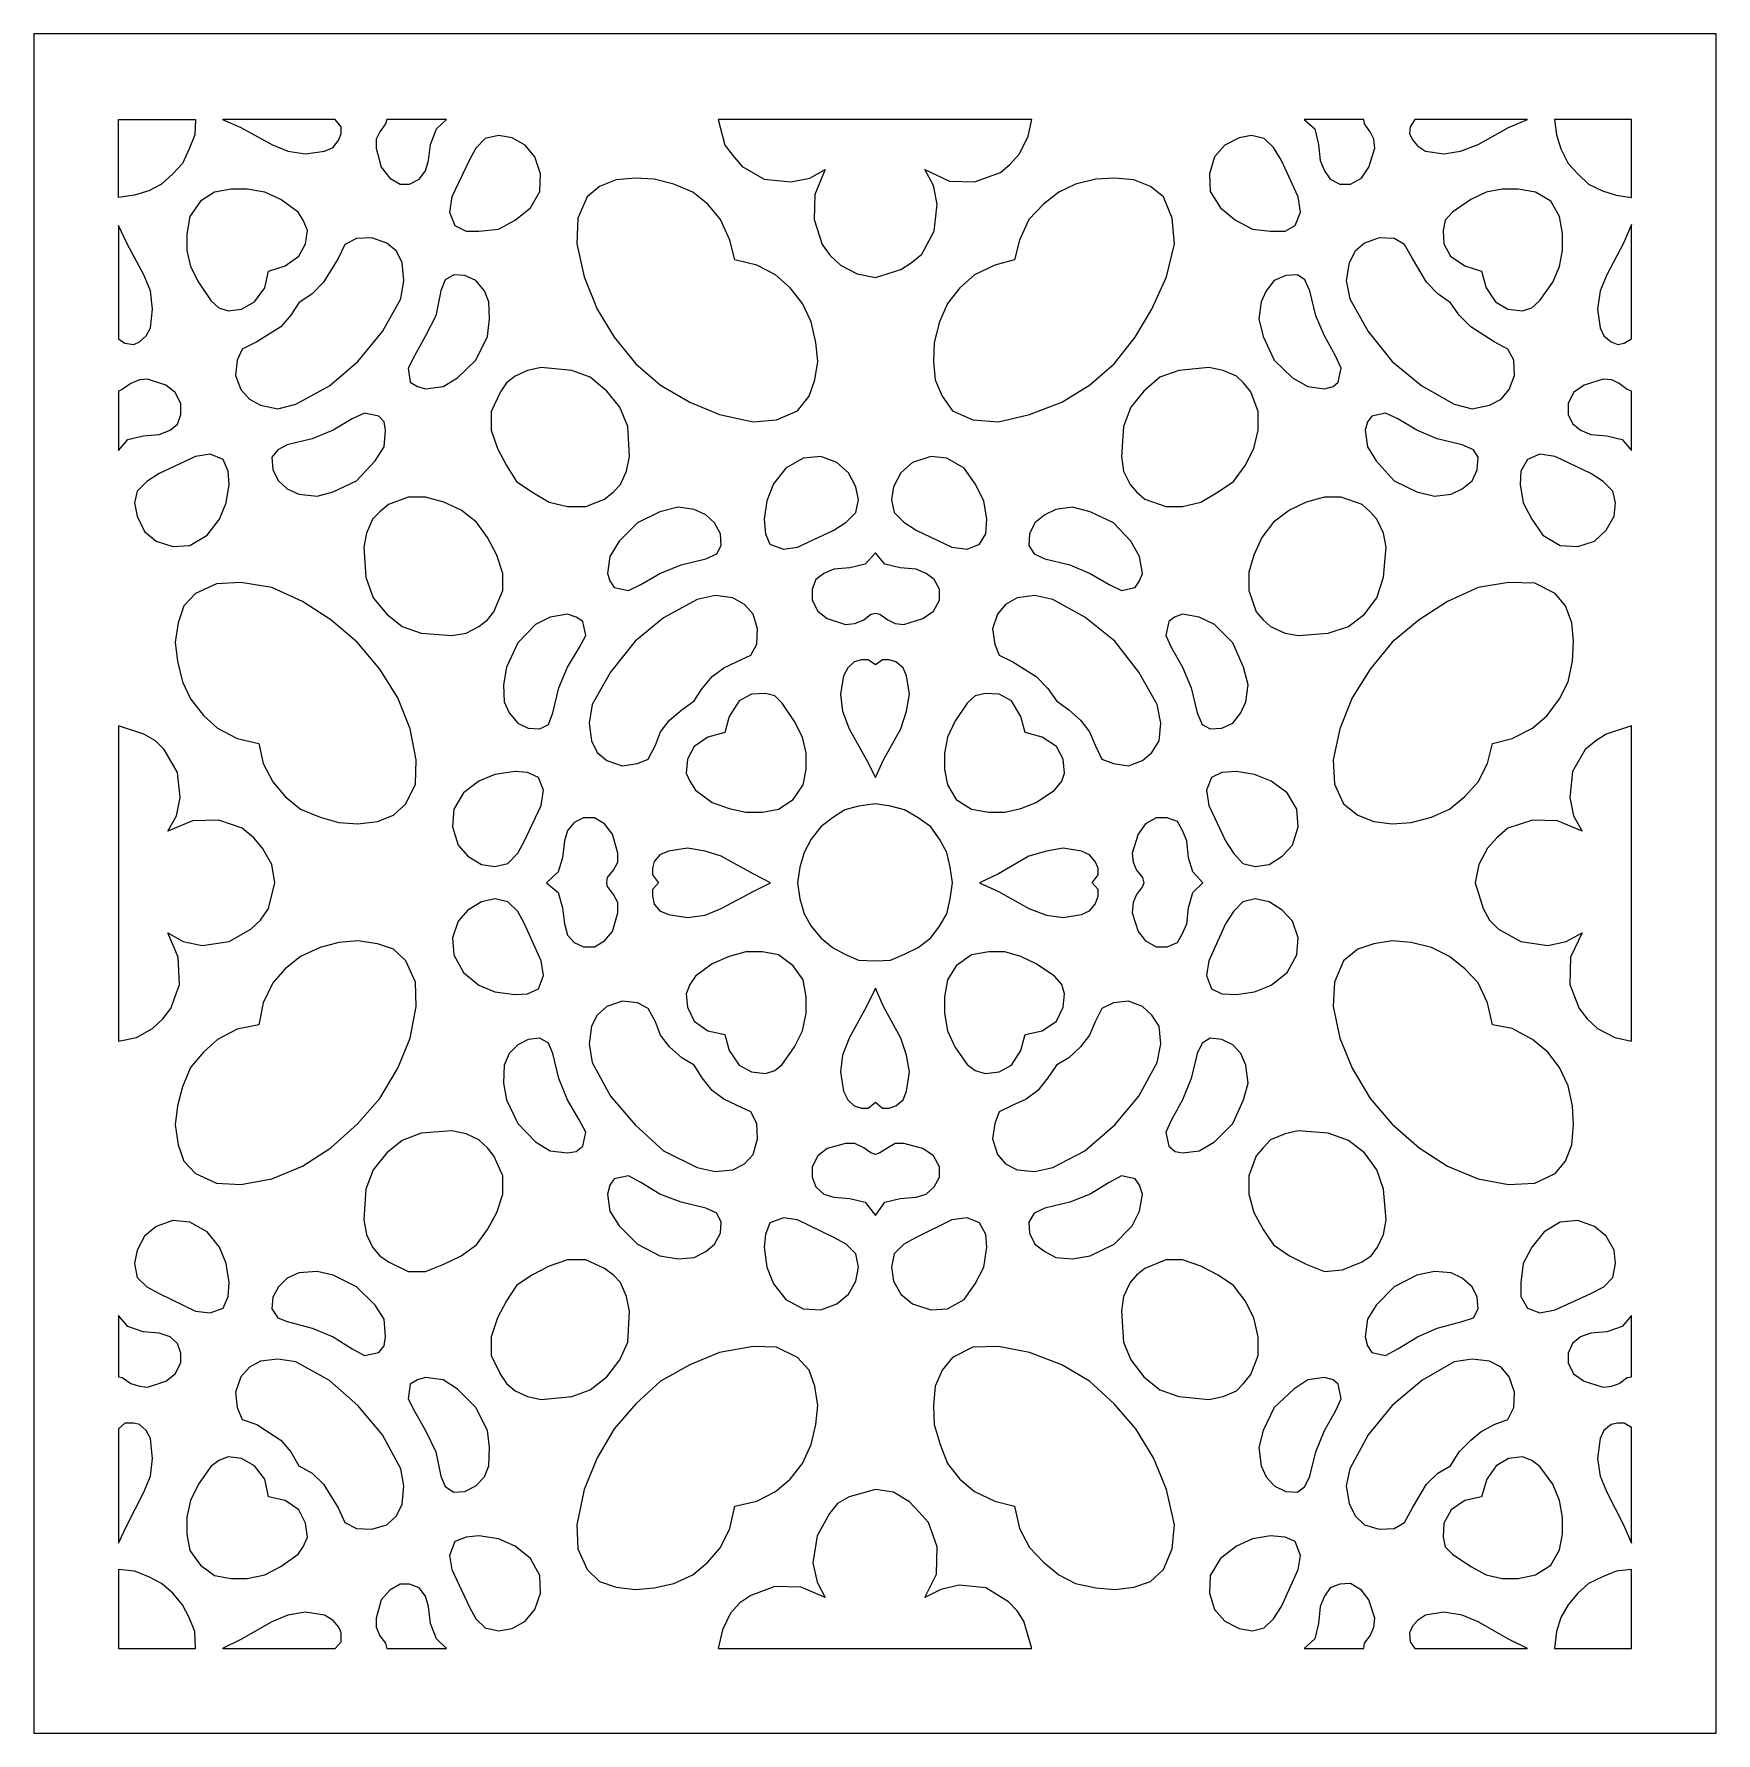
# Model space of a CAD drawing. Header units: centimetres. Extents: x -1.98 to 1.98, y -2 to 2.
import ezdxf

# ---------------------------------------------------------------- set-up
doc = ezdxf.new("R2010")
doc.units = ezdxf.units.CM
doc.header["$MEASUREMENT"] = 0
doc.layers.add('Layer 1', color=7, linetype='Continuous')

msp = doc.modelspace()

# ---------------------------------------------------------------- linework, layer by layer
at = {"layer": 'Layer 1', "color": 242}
for points, knots in [([(-1.98113, 2.00073), (-1.98113, 2.00073), (1.98114, 2.00073), (1.98114, 2.00073), (1.98114, 2.00073), (1.98114, 2.00073), (1.98114, -2.00073), (1.98114, -2.00073), (1.98114, -2.00073), (1.98114, -2.00073), (-1.98113, -2.00073), (-1.98113, -2.00073), (-1.98113, -2.00073), (-1.98113, -2.00073), (-1.98113, 2.00073), (-1.98113, 2.00073)], [0, 0, 0, 0, 0.2, 0.2, 0.2, 0.2, 0.4, 0.4, 0.4, 0.4, 0.6, 0.6, 0.6, 0.6, 1, 1, 1, 1]), ([(-1.78224, 1.61584), (-1.78224, 1.61584), (-1.74453, 1.62104), (-1.74453, 1.62104), (-1.74453, 1.62104), (-1.74453, 1.62104), (-1.71024, 1.63144), (-1.71024, 1.63144), (-1.71024, 1.63144), (-1.71024, 1.63144), (-1.68109, 1.64704), (-1.68109, 1.64704), (-1.68109, 1.64704), (-1.68109, 1.64704), (-1.65366, 1.67132), (-1.65366, 1.67132), (-1.65366, 1.67132), (-1.65366, 1.67132), (-1.63137, 1.69559), (-1.63137, 1.69559), (-1.63137, 1.69559), (-1.63137, 1.69559), (-1.61594, 1.73027), (-1.61594, 1.73027), (-1.61594, 1.73027), (-1.61594, 1.73027), (-1.60222, 1.7632), (-1.60222, 1.7632), (-1.60222, 1.7632), (-1.60222, 1.7632), (-1.60051, 1.79961), (-1.60051, 1.79961), (-1.60051, 1.79961), (-1.60051, 1.79961), (-1.78224, 1.79961), (-1.78224, 1.79961), (-1.78224, 1.79961), (-1.78224, 1.79961), (-1.78224, 1.61584), (-1.78224, 1.61584)], [0, 0, 0, 0, 0.0909091, 0.0909091, 0.0909091, 0.0909091, 0.1818182, 0.1818182, 0.1818182, 0.1818182, 0.2727273, 0.2727273, 0.2727273, 0.2727273, 0.3636364, 0.3636364, 0.3636364, 0.3636364, 0.4545455, 0.4545455, 0.4545455, 0.4545455, 0.5454545, 0.5454545, 0.5454545, 0.5454545, 0.6363636, 0.6363636, 0.6363636, 0.6363636, 0.7272727, 0.7272727, 0.7272727, 0.7272727, 0.8181818, 0.8181818, 0.8181818, 0.8181818, 1, 1, 1, 1]), ([(-1.27132, 1.79961), (-1.27132, 1.79961), (-1.2576, 1.78227), (-1.2576, 1.78227), (-1.2576, 1.78227), (-1.2576, 1.78227), (-1.2576, 1.76667), (-1.2576, 1.76667), (-1.2576, 1.76667), (-1.2576, 1.76667), (-1.26274, 1.75107), (-1.26274, 1.75107), (-1.26274, 1.75107), (-1.26274, 1.75107), (-1.27646, 1.73373), (-1.27646, 1.73373), (-1.27646, 1.73373), (-1.27646, 1.73373), (-1.29703, 1.72506), (-1.29703, 1.72506), (-1.29703, 1.72506), (-1.29703, 1.72506), (-1.34161, 1.71813), (-1.34161, 1.71813), (-1.34161, 1.71813), (-1.34161, 1.71813), (-1.38276, 1.72506), (-1.38276, 1.72506), (-1.38276, 1.72506), (-1.38276, 1.72506), (-1.42048, 1.74067), (-1.42048, 1.74067), (-1.42048, 1.74067), (-1.42048, 1.74067), (-1.49421, 1.78054), (-1.49421, 1.78054), (-1.49421, 1.78054), (-1.49421, 1.78054), (-1.53707, 1.79961), (-1.53707, 1.79961), (-1.53707, 1.79961), (-1.53707, 1.79961), (-1.27132, 1.79961), (-1.27132, 1.79961)], [0, 0, 0, 0, 0.0833333, 0.0833333, 0.0833333, 0.0833333, 0.1666667, 0.1666667, 0.1666667, 0.1666667, 0.25, 0.25, 0.25, 0.25, 0.3333333, 0.3333333, 0.3333333, 0.3333333, 0.4166667, 0.4166667, 0.4166667, 0.4166667, 0.5, 0.5, 0.5, 0.5, 0.5833333, 0.5833333, 0.5833333, 0.5833333, 0.6666667, 0.6666667, 0.6666667, 0.6666667, 0.75, 0.75, 0.75, 0.75, 0.8333333, 0.8333333, 0.8333333, 0.8333333, 1, 1, 1, 1]), ([(-1.00899, 1.79961), (-1.00899, 1.79961), (-1.033, 1.77708), (-1.033, 1.77708), (-1.033, 1.77708), (-1.033, 1.77708), (-1.04671, 1.74067), (-1.04671, 1.74067), (-1.04671, 1.74067), (-1.04671, 1.74067), (-1.05186, 1.70253), (-1.05186, 1.70253), (-1.05186, 1.70253), (-1.05186, 1.70253), (-1.05872, 1.67825), (-1.05872, 1.67825), (-1.05872, 1.67825), (-1.05872, 1.67825), (-1.07415, 1.65918), (-1.07415, 1.65918), (-1.07415, 1.65918), (-1.07415, 1.65918), (-1.09643, 1.64704), (-1.09643, 1.64704), (-1.09643, 1.64704), (-1.09643, 1.64704), (-1.11872, 1.64704), (-1.11872, 1.64704), (-1.11872, 1.64704), (-1.11872, 1.64704), (-1.14273, 1.66092), (-1.14273, 1.66092), (-1.14273, 1.66092), (-1.14273, 1.66092), (-1.1633, 1.68692), (-1.1633, 1.68692), (-1.1633, 1.68692), (-1.1633, 1.68692), (-1.1753, 1.732), (-1.1753, 1.732), (-1.1753, 1.732), (-1.1753, 1.732), (-1.1753, 1.7528), (-1.1753, 1.7528), (-1.1753, 1.7528), (-1.1753, 1.7528), (-1.16673, 1.77014), (-1.16673, 1.77014), (-1.16673, 1.77014), (-1.16673, 1.77014), (-1.15302, 1.78921), (-1.15302, 1.78921), (-1.15302, 1.78921), (-1.15302, 1.78921), (-1.14958, 1.79961), (-1.14958, 1.79961), (-1.14958, 1.79961), (-1.14958, 1.79961), (-1.00899, 1.79961), (-1.00899, 1.79961)], [0, 0, 0, 0, 0.0625, 0.0625, 0.0625, 0.0625, 0.125, 0.125, 0.125, 0.125, 0.1875, 0.1875, 0.1875, 0.1875, 0.25, 0.25, 0.25, 0.25, 0.3125, 0.3125, 0.3125, 0.3125, 0.375, 0.375, 0.375, 0.375, 0.4375, 0.4375, 0.4375, 0.4375, 0.5, 0.5, 0.5, 0.5, 0.5625, 0.5625, 0.5625, 0.5625, 0.625, 0.625, 0.625, 0.625, 0.6875, 0.6875, 0.6875, 0.6875, 0.75, 0.75, 0.75, 0.75, 0.8125, 0.8125, 0.8125, 0.8125, 0.875, 0.875, 0.875, 0.875, 1, 1, 1, 1]), ([(-0.99013, 1.54995), (-0.99013, 1.54995), (-1.00214, 1.58116), (-1.00214, 1.58116), (-1.00214, 1.58116), (-1.00214, 1.58116), (-0.99699, 1.61757), (-0.99699, 1.61757), (-0.99699, 1.61757), (-0.99699, 1.61757), (-0.95584, 1.70253), (-0.95584, 1.70253), (-0.95584, 1.70253), (-0.95584, 1.70253), (-0.94041, 1.732), (-0.94041, 1.732), (-0.94041, 1.732), (-0.94041, 1.732), (-0.91812, 1.75454), (-0.91812, 1.75454), (-0.91812, 1.75454), (-0.91812, 1.75454), (-0.88726, 1.76147), (-0.88726, 1.76147), (-0.88726, 1.76147), (-0.88726, 1.76147), (-0.85469, 1.75627), (-0.85469, 1.75627), (-0.85469, 1.75627), (-0.85469, 1.75627), (-0.82382, 1.73893), (-0.82382, 1.73893), (-0.82382, 1.73893), (-0.82382, 1.73893), (-0.80154, 1.71119), (-0.80154, 1.71119), (-0.80154, 1.71119), (-0.80154, 1.71119), (-0.78782, 1.67132), (-0.78782, 1.67132), (-0.78782, 1.67132), (-0.78782, 1.67132), (-0.78953, 1.62971), (-0.78953, 1.62971), (-0.78953, 1.62971), (-0.78953, 1.62971), (-0.81182, 1.59157), (-0.81182, 1.59157), (-0.81182, 1.59157), (-0.81182, 1.59157), (-0.84783, 1.56209), (-0.84783, 1.56209), (-0.84783, 1.56209), (-0.84783, 1.56209), (-0.88726, 1.54129), (-0.88726, 1.54129), (-0.88726, 1.54129), (-0.88726, 1.54129), (-0.93356, 1.53609), (-0.93356, 1.53609), (-0.93356, 1.53609), (-0.93356, 1.53609), (-0.9627, 1.53609), (-0.9627, 1.53609), (-0.9627, 1.53609), (-0.9627, 1.53609), (-0.99013, 1.54995), (-0.99013, 1.54995)], [0, 0, 0, 0, 0.0555556, 0.0555556, 0.0555556, 0.0555556, 0.1111111, 0.1111111, 0.1111111, 0.1111111, 0.1666667, 0.1666667, 0.1666667, 0.1666667, 0.2222222, 0.2222222, 0.2222222, 0.2222222, 0.2777778, 0.2777778, 0.2777778, 0.2777778, 0.3333333, 0.3333333, 0.3333333, 0.3333333, 0.3888889, 0.3888889, 0.3888889, 0.3888889, 0.4444444, 0.4444444, 0.4444444, 0.4444444, 0.5, 0.5, 0.5, 0.5, 0.5555556, 0.5555556, 0.5555556, 0.5555556, 0.6111111, 0.6111111, 0.6111111, 0.6111111, 0.6666667, 0.6666667, 0.6666667, 0.6666667, 0.7222222, 0.7222222, 0.7222222, 0.7222222, 0.7777778, 0.7777778, 0.7777778, 0.7777778, 0.8333333, 0.8333333, 0.8333333, 0.8333333, 0.8888889, 0.8888889, 0.8888889, 0.8888889, 1, 1, 1, 1]), ([(0.36948, 1.79961), (0.36948, 1.79961), (0.36091, 1.75974), (0.36091, 1.75974), (0.36091, 1.75974), (0.36091, 1.75974), (0.34034, 1.71813), (0.34034, 1.71813), (0.34034, 1.71813), (0.34034, 1.71813), (0.31805, 1.69386), (0.31805, 1.69386), (0.31805, 1.69386), (0.31805, 1.69386), (0.29576, 1.67478), (0.29576, 1.67478), (0.29576, 1.67478), (0.29576, 1.67478), (0.23404, 1.65225), (0.23404, 1.65225), (0.23404, 1.65225), (0.23404, 1.65225), (0.17574, 1.65398), (0.17574, 1.65398), (0.17574, 1.65398), (0.17574, 1.65398), (0.11745, 1.68172), (0.11745, 1.68172), (0.11745, 1.68172), (0.11745, 1.68172), (0.13802, 1.64358), (0.13802, 1.64358), (0.13802, 1.64358), (0.13802, 1.64358), (0.1466, 1.60023), (0.1466, 1.60023), (0.1466, 1.60023), (0.1466, 1.60023), (0.13974, 1.53609), (0.13974, 1.53609), (0.13974, 1.53609), (0.13974, 1.53609), (0.11059, 1.48234), (0.11059, 1.48234), (0.11059, 1.48234), (0.11059, 1.48234), (0.08487, 1.46153), (0.08487, 1.46153), (0.08487, 1.46153), (0.08487, 1.46153), (0.06087, 1.44593), (0.06087, 1.44593), (0.06087, 1.44593), (0.06087, 1.44593), (0.00086, 1.42686), (0.00086, 1.42686), (0.00086, 1.42686), (0.00086, 1.42686), (-0.042, 1.43553), (-0.042, 1.43553), (-0.042, 1.43553), (-0.042, 1.43553), (-0.08144, 1.45633), (-0.08144, 1.45633), (-0.08144, 1.45633), (-0.08144, 1.45633), (-0.10544, 1.47887), (-0.10544, 1.47887), (-0.10544, 1.47887), (-0.10544, 1.47887), (-0.1243, 1.50488), (-0.1243, 1.50488), (-0.1243, 1.50488), (-0.1243, 1.50488), (-0.14316, 1.56383), (-0.14316, 1.56383), (-0.14316, 1.56383), (-0.14316, 1.56383), (-0.14144, 1.62277), (-0.14144, 1.62277), (-0.14144, 1.62277), (-0.14144, 1.62277), (-0.11744, 1.68172), (-0.11744, 1.68172), (-0.11744, 1.68172), (-0.11744, 1.68172), (-0.15345, 1.66092), (-0.15345, 1.66092), (-0.15345, 1.66092), (-0.15345, 1.66092), (-0.19802, 1.65225), (-0.19802, 1.65225), (-0.19802, 1.65225), (-0.19802, 1.65225), (-0.26146, 1.65918), (-0.26146, 1.65918), (-0.26146, 1.65918), (-0.26146, 1.65918), (-0.3129, 1.68865), (-0.3129, 1.68865), (-0.3129, 1.68865), (-0.3129, 1.68865), (-0.33519, 1.71466), (-0.33519, 1.71466), (-0.33519, 1.71466), (-0.33519, 1.71466), (-0.35405, 1.73893), (-0.35405, 1.73893), (-0.35405, 1.73893), (-0.35405, 1.73893), (-0.36948, 1.79961), (-0.36948, 1.79961), (-0.36948, 1.79961), (-0.36948, 1.79961), (0.36948, 1.79961), (0.36948, 1.79961)], [0, 0, 0, 0, 0.0333333, 0.0333333, 0.0333333, 0.0333333, 0.0666667, 0.0666667, 0.0666667, 0.0666667, 0.1, 0.1, 0.1, 0.1, 0.1333333, 0.1333333, 0.1333333, 0.1333333, 0.1666667, 0.1666667, 0.1666667, 0.1666667, 0.2, 0.2, 0.2, 0.2, 0.2333333, 0.2333333, 0.2333333, 0.2333333, 0.2666667, 0.2666667, 0.2666667, 0.2666667, 0.3, 0.3, 0.3, 0.3, 0.3333333, 0.3333333, 0.3333333, 0.3333333, 0.3666667, 0.3666667, 0.3666667, 0.3666667, 0.4, 0.4, 0.4, 0.4, 0.4333333, 0.4333333, 0.4333333, 0.4333333, 0.4666667, 0.4666667, 0.4666667, 0.4666667, 0.5, 0.5, 0.5, 0.5, 0.5333333, 0.5333333, 0.5333333, 0.5333333, 0.5666667, 0.5666667, 0.5666667, 0.5666667, 0.6, 0.6, 0.6, 0.6, 0.6333333, 0.6333333, 0.6333333, 0.6333333, 0.6666667, 0.6666667, 0.6666667, 0.6666667, 0.7, 0.7, 0.7, 0.7, 0.7333333, 0.7333333, 0.7333333, 0.7333333, 0.7666667, 0.7666667, 0.7666667, 0.7666667, 0.8, 0.8, 0.8, 0.8, 0.8333333, 0.8333333, 0.8333333, 0.8333333, 0.8666667, 0.8666667, 0.8666667, 0.8666667, 0.9, 0.9, 0.9, 0.9, 0.9333333, 0.9333333, 0.9333333, 0.9333333, 1, 1, 1, 1]), ([(0.99014, 1.54995), (0.99014, 1.54995), (0.96614, 1.53609), (0.96614, 1.53609), (0.96614, 1.53609), (0.96614, 1.53609), (0.93185, 1.53609), (0.93185, 1.53609), (0.93185, 1.53609), (0.93185, 1.53609), (0.88899, 1.54129), (0.88899, 1.54129), (0.88899, 1.54129), (0.88899, 1.54129), (0.84955, 1.56209), (0.84955, 1.56209), (0.84955, 1.56209), (0.84955, 1.56209), (0.81355, 1.59157), (0.81355, 1.59157), (0.81355, 1.59157), (0.81355, 1.59157), (0.78954, 1.62971), (0.78954, 1.62971), (0.78954, 1.62971), (0.78954, 1.62971), (0.78783, 1.67132), (0.78783, 1.67132), (0.78783, 1.67132), (0.78783, 1.67132), (0.79983, 1.71119), (0.79983, 1.71119), (0.79983, 1.71119), (0.79983, 1.71119), (0.82383, 1.73893), (0.82383, 1.73893), (0.82383, 1.73893), (0.82383, 1.73893), (0.85813, 1.75627), (0.85813, 1.75627), (0.85813, 1.75627), (0.85813, 1.75627), (0.88727, 1.76147), (0.88727, 1.76147), (0.88727, 1.76147), (0.88727, 1.76147), (0.91642, 1.75454), (0.91642, 1.75454), (0.91642, 1.75454), (0.91642, 1.75454), (0.93871, 1.73373), (0.93871, 1.73373), (0.93871, 1.73373), (0.93871, 1.73373), (0.95757, 1.70253), (0.95757, 1.70253), (0.95757, 1.70253), (0.95757, 1.70253), (0.997, 1.61757), (0.997, 1.61757), (0.997, 1.61757), (0.997, 1.61757), (1.00214, 1.58116), (1.00214, 1.58116), (1.00214, 1.58116), (1.00214, 1.58116), (0.99014, 1.54995), (0.99014, 1.54995)], [0, 0, 0, 0, 0.0555556, 0.0555556, 0.0555556, 0.0555556, 0.1111111, 0.1111111, 0.1111111, 0.1111111, 0.1666667, 0.1666667, 0.1666667, 0.1666667, 0.2222222, 0.2222222, 0.2222222, 0.2222222, 0.2777778, 0.2777778, 0.2777778, 0.2777778, 0.3333333, 0.3333333, 0.3333333, 0.3333333, 0.3888889, 0.3888889, 0.3888889, 0.3888889, 0.4444444, 0.4444444, 0.4444444, 0.4444444, 0.5, 0.5, 0.5, 0.5, 0.5555556, 0.5555556, 0.5555556, 0.5555556, 0.6111111, 0.6111111, 0.6111111, 0.6111111, 0.6666667, 0.6666667, 0.6666667, 0.6666667, 0.7222222, 0.7222222, 0.7222222, 0.7222222, 0.7777778, 0.7777778, 0.7777778, 0.7777778, 0.8333333, 0.8333333, 0.8333333, 0.8333333, 0.8888889, 0.8888889, 0.8888889, 0.8888889, 1, 1, 1, 1]), ([(1.15131, 1.79961), (1.15131, 1.79961), (1.15302, 1.78921), (1.15302, 1.78921), (1.15302, 1.78921), (1.15302, 1.78921), (1.16674, 1.77014), (1.16674, 1.77014), (1.16674, 1.77014), (1.16674, 1.77014), (1.17531, 1.7528), (1.17531, 1.7528), (1.17531, 1.7528), (1.17531, 1.7528), (1.17703, 1.732), (1.17703, 1.732), (1.17703, 1.732), (1.17703, 1.732), (1.16331, 1.68692), (1.16331, 1.68692), (1.16331, 1.68692), (1.16331, 1.68692), (1.14617, 1.66092), (1.14617, 1.66092), (1.14617, 1.66092), (1.14617, 1.66092), (1.12045, 1.64704), (1.12045, 1.64704), (1.12045, 1.64704), (1.12045, 1.64704), (1.09473, 1.64704), (1.09473, 1.64704), (1.09473, 1.64704), (1.09473, 1.64704), (1.07244, 1.65918), (1.07244, 1.65918), (1.07244, 1.65918), (1.07244, 1.65918), (1.05873, 1.67825), (1.05873, 1.67825), (1.05873, 1.67825), (1.05873, 1.67825), (1.04844, 1.70253), (1.04844, 1.70253), (1.04844, 1.70253), (1.04844, 1.70253), (1.04501, 1.74067), (1.04501, 1.74067), (1.04501, 1.74067), (1.04501, 1.74067), (1.03644, 1.77708), (1.03644, 1.77708), (1.03644, 1.77708), (1.03644, 1.77708), (1.01072, 1.79961), (1.01072, 1.79961), (1.01072, 1.79961), (1.01072, 1.79961), (1.15131, 1.79961), (1.15131, 1.79961)], [0, 0, 0, 0, 0.0625, 0.0625, 0.0625, 0.0625, 0.125, 0.125, 0.125, 0.125, 0.1875, 0.1875, 0.1875, 0.1875, 0.25, 0.25, 0.25, 0.25, 0.3125, 0.3125, 0.3125, 0.3125, 0.375, 0.375, 0.375, 0.375, 0.4375, 0.4375, 0.4375, 0.4375, 0.5, 0.5, 0.5, 0.5, 0.5625, 0.5625, 0.5625, 0.5625, 0.625, 0.625, 0.625, 0.625, 0.6875, 0.6875, 0.6875, 0.6875, 0.75, 0.75, 0.75, 0.75, 0.8125, 0.8125, 0.8125, 0.8125, 0.875, 0.875, 0.875, 0.875, 1, 1, 1, 1]), ([(1.53708, 1.79961), (1.53708, 1.79961), (1.4925, 1.78054), (1.4925, 1.78054), (1.4925, 1.78054), (1.4925, 1.78054), (1.42049, 1.74067), (1.42049, 1.74067), (1.42049, 1.74067), (1.42049, 1.74067), (1.37934, 1.72506), (1.37934, 1.72506), (1.37934, 1.72506), (1.37934, 1.72506), (1.33991, 1.71813), (1.33991, 1.71813), (1.33991, 1.71813), (1.33991, 1.71813), (1.29704, 1.72506), (1.29704, 1.72506), (1.29704, 1.72506), (1.29704, 1.72506), (1.27818, 1.7372), (1.27818, 1.7372), (1.27818, 1.7372), (1.27818, 1.7372), (1.26618, 1.75107), (1.26618, 1.75107), (1.26618, 1.75107), (1.26618, 1.75107), (1.25933, 1.76667), (1.25933, 1.76667), (1.25933, 1.76667), (1.25933, 1.76667), (1.26104, 1.78227), (1.26104, 1.78227), (1.26104, 1.78227), (1.26104, 1.78227), (1.27133, 1.79961), (1.27133, 1.79961), (1.27133, 1.79961), (1.27133, 1.79961), (1.53708, 1.79961), (1.53708, 1.79961)], [0, 0, 0, 0, 0.0833333, 0.0833333, 0.0833333, 0.0833333, 0.1666667, 0.1666667, 0.1666667, 0.1666667, 0.25, 0.25, 0.25, 0.25, 0.3333333, 0.3333333, 0.3333333, 0.3333333, 0.4166667, 0.4166667, 0.4166667, 0.4166667, 0.5, 0.5, 0.5, 0.5, 0.5833333, 0.5833333, 0.5833333, 0.5833333, 0.6666667, 0.6666667, 0.6666667, 0.6666667, 0.75, 0.75, 0.75, 0.75, 0.8333333, 0.8333333, 0.8333333, 0.8333333, 1, 1, 1, 1]), ([(1.78225, 1.61584), (1.78225, 1.61584), (1.74625, 1.62104), (1.74625, 1.62104), (1.74625, 1.62104), (1.74625, 1.62104), (1.71367, 1.63144), (1.71367, 1.63144), (1.71367, 1.63144), (1.71367, 1.63144), (1.6811, 1.64704), (1.6811, 1.64704), (1.6811, 1.64704), (1.6811, 1.64704), (1.65538, 1.67132), (1.65538, 1.67132), (1.65538, 1.67132), (1.65538, 1.67132), (1.63309, 1.69559), (1.63309, 1.69559), (1.63309, 1.69559), (1.63309, 1.69559), (1.61595, 1.73027), (1.61595, 1.73027), (1.61595, 1.73027), (1.61595, 1.73027), (1.60566, 1.7632), (1.60566, 1.7632), (1.60566, 1.7632), (1.60566, 1.7632), (1.60051, 1.79961), (1.60051, 1.79961), (1.60051, 1.79961), (1.60051, 1.79961), (1.78225, 1.79961), (1.78225, 1.79961), (1.78225, 1.79961), (1.78225, 1.79961), (1.78225, 1.61584), (1.78225, 1.61584)], [0, 0, 0, 0, 0.0909091, 0.0909091, 0.0909091, 0.0909091, 0.1818182, 0.1818182, 0.1818182, 0.1818182, 0.2727273, 0.2727273, 0.2727273, 0.2727273, 0.3636364, 0.3636364, 0.3636364, 0.3636364, 0.4545455, 0.4545455, 0.4545455, 0.4545455, 0.5454545, 0.5454545, 0.5454545, 0.5454545, 0.6363636, 0.6363636, 0.6363636, 0.6363636, 0.7272727, 0.7272727, 0.7272727, 0.7272727, 0.8181818, 0.8181818, 0.8181818, 0.8181818, 1, 1, 1, 1]), ([(-0.33004, 1.46847), (-0.33004, 1.46847), (-0.2786, 1.45633), (-0.2786, 1.45633), (-0.2786, 1.45633), (-0.2786, 1.45633), (-0.23403, 1.43379), (-0.23403, 1.43379), (-0.23403, 1.43379), (-0.23403, 1.43379), (-0.19974, 1.40259), (-0.19974, 1.40259), (-0.19974, 1.40259), (-0.19974, 1.40259), (-0.17059, 1.36618), (-0.17059, 1.36618), (-0.17059, 1.36618), (-0.17059, 1.36618), (-0.15002, 1.32284), (-0.15002, 1.32284), (-0.15002, 1.32284), (-0.15002, 1.32284), (-0.13973, 1.27429), (-0.13973, 1.27429), (-0.13973, 1.27429), (-0.13973, 1.27429), (-0.13459, 1.22921), (-0.13459, 1.22921), (-0.13459, 1.22921), (-0.13459, 1.22921), (-0.14144, 1.18587), (-0.14144, 1.18587), (-0.14144, 1.18587), (-0.14144, 1.18587), (-0.15516, 1.14773), (-0.15516, 1.14773), (-0.15516, 1.14773), (-0.15516, 1.14773), (-0.18259, 1.11305), (-0.18259, 1.11305), (-0.18259, 1.11305), (-0.18259, 1.11305), (-0.23231, 1.09225), (-0.23231, 1.09225), (-0.23231, 1.09225), (-0.23231, 1.09225), (-0.28718, 1.08705), (-0.28718, 1.08705), (-0.28718, 1.08705), (-0.28718, 1.08705), (-0.36605, 1.10439), (-0.36605, 1.10439), (-0.36605, 1.10439), (-0.36605, 1.10439), (-0.43634, 1.13386), (-0.43634, 1.13386), (-0.43634, 1.13386), (-0.43634, 1.13386), (-0.50492, 1.17374), (-0.50492, 1.17374), (-0.50492, 1.17374), (-0.50492, 1.17374), (-0.56322, 1.22401), (-0.56322, 1.22401), (-0.56322, 1.22401), (-0.56322, 1.22401), (-0.61465, 1.28643), (-0.61465, 1.28643), (-0.61465, 1.28643), (-0.61465, 1.28643), (-0.65409, 1.35231), (-0.65409, 1.35231), (-0.65409, 1.35231), (-0.65409, 1.35231), (-0.68495, 1.4286), (-0.68495, 1.4286), (-0.68495, 1.4286), (-0.68495, 1.4286), (-0.7021, 1.50661), (-0.7021, 1.50661), (-0.7021, 1.50661), (-0.7021, 1.50661), (-0.70038, 1.56729), (-0.70038, 1.56729), (-0.70038, 1.56729), (-0.70038, 1.56729), (-0.67809, 1.61757), (-0.67809, 1.61757), (-0.67809, 1.61757), (-0.67809, 1.61757), (-0.64894, 1.64184), (-0.64894, 1.64184), (-0.64894, 1.64184), (-0.64894, 1.64184), (-0.60951, 1.65745), (-0.60951, 1.65745), (-0.60951, 1.65745), (-0.60951, 1.65745), (-0.56493, 1.66092), (-0.56493, 1.66092), (-0.56493, 1.66092), (-0.56493, 1.66092), (-0.52035, 1.65918), (-0.52035, 1.65918), (-0.52035, 1.65918), (-0.52035, 1.65918), (-0.47406, 1.64704), (-0.47406, 1.64704), (-0.47406, 1.64704), (-0.47406, 1.64704), (-0.42949, 1.62797), (-0.42949, 1.62797), (-0.42949, 1.62797), (-0.42949, 1.62797), (-0.39348, 1.60023), (-0.39348, 1.60023), (-0.39348, 1.60023), (-0.39348, 1.60023), (-0.36433, 1.56383), (-0.36433, 1.56383), (-0.36433, 1.56383), (-0.36433, 1.56383), (-0.34204, 1.51528), (-0.34204, 1.51528), (-0.34204, 1.51528), (-0.34204, 1.51528), (-0.33004, 1.46847), (-0.33004, 1.46847)], [0, 0, 0, 0, 0.030303, 0.030303, 0.030303, 0.030303, 0.0606061, 0.0606061, 0.0606061, 0.0606061, 0.0909091, 0.0909091, 0.0909091, 0.0909091, 0.1212121, 0.1212121, 0.1212121, 0.1212121, 0.1515152, 0.1515152, 0.1515152, 0.1515152, 0.1818182, 0.1818182, 0.1818182, 0.1818182, 0.2121212, 0.2121212, 0.2121212, 0.2121212, 0.2424242, 0.2424242, 0.2424242, 0.2424242, 0.2727273, 0.2727273, 0.2727273, 0.2727273, 0.3030303, 0.3030303, 0.3030303, 0.3030303, 0.3333333, 0.3333333, 0.3333333, 0.3333333, 0.3636364, 0.3636364, 0.3636364, 0.3636364, 0.3939394, 0.3939394, 0.3939394, 0.3939394, 0.4242424, 0.4242424, 0.4242424, 0.4242424, 0.4545455, 0.4545455, 0.4545455, 0.4545455, 0.4848485, 0.4848485, 0.4848485, 0.4848485, 0.5151515, 0.5151515, 0.5151515, 0.5151515, 0.5454545, 0.5454545, 0.5454545, 0.5454545, 0.5757576, 0.5757576, 0.5757576, 0.5757576, 0.6060606, 0.6060606, 0.6060606, 0.6060606, 0.6363636, 0.6363636, 0.6363636, 0.6363636, 0.6666667, 0.6666667, 0.6666667, 0.6666667, 0.6969697, 0.6969697, 0.6969697, 0.6969697, 0.7272727, 0.7272727, 0.7272727, 0.7272727, 0.7575758, 0.7575758, 0.7575758, 0.7575758, 0.7878788, 0.7878788, 0.7878788, 0.7878788, 0.8181818, 0.8181818, 0.8181818, 0.8181818, 0.8484848, 0.8484848, 0.8484848, 0.8484848, 0.8787879, 0.8787879, 0.8787879, 0.8787879, 0.9090909, 0.9090909, 0.9090909, 0.9090909, 0.9393939, 0.9393939, 0.9393939, 0.9393939, 1, 1, 1, 1]), ([(0.32834, 1.46847), (0.32834, 1.46847), (0.34034, 1.51528), (0.34034, 1.51528), (0.34034, 1.51528), (0.34034, 1.51528), (0.36263, 1.56383), (0.36263, 1.56383), (0.36263, 1.56383), (0.36263, 1.56383), (0.39692, 1.60023), (0.39692, 1.60023), (0.39692, 1.60023), (0.39692, 1.60023), (0.43292, 1.62797), (0.43292, 1.62797), (0.43292, 1.62797), (0.43292, 1.62797), (0.47236, 1.64704), (0.47236, 1.64704), (0.47236, 1.64704), (0.47236, 1.64704), (0.52036, 1.65918), (0.52036, 1.65918), (0.52036, 1.65918), (0.52036, 1.65918), (0.56494, 1.66092), (0.56494, 1.66092), (0.56494, 1.66092), (0.56494, 1.66092), (0.60952, 1.65745), (0.60952, 1.65745), (0.60952, 1.65745), (0.60952, 1.65745), (0.64895, 1.64184), (0.64895, 1.64184), (0.64895, 1.64184), (0.64895, 1.64184), (0.67982, 1.61757), (0.67982, 1.61757), (0.67982, 1.61757), (0.67982, 1.61757), (0.70039, 1.56729), (0.70039, 1.56729), (0.70039, 1.56729), (0.70039, 1.56729), (0.70553, 1.50661), (0.70553, 1.50661), (0.70553, 1.50661), (0.70553, 1.50661), (0.68667, 1.4286), (0.68667, 1.4286), (0.68667, 1.4286), (0.68667, 1.4286), (0.65238, 1.35231), (0.65238, 1.35231), (0.65238, 1.35231), (0.65238, 1.35231), (0.61295, 1.28643), (0.61295, 1.28643), (0.61295, 1.28643), (0.61295, 1.28643), (0.56323, 1.22401), (0.56323, 1.22401), (0.56323, 1.22401), (0.56323, 1.22401), (0.50493, 1.17374), (0.50493, 1.17374), (0.50493, 1.17374), (0.50493, 1.17374), (0.43978, 1.13386), (0.43978, 1.13386), (0.43978, 1.13386), (0.43978, 1.13386), (0.36434, 1.10439), (0.36434, 1.10439), (0.36434, 1.10439), (0.36434, 1.10439), (0.29062, 1.08705), (0.29062, 1.08705), (0.29062, 1.08705), (0.29062, 1.08705), (0.23061, 1.09225), (0.23061, 1.09225), (0.23061, 1.09225), (0.23061, 1.09225), (0.1826, 1.11305), (0.1826, 1.11305), (0.1826, 1.11305), (0.1826, 1.11305), (0.1586, 1.14773), (0.1586, 1.14773), (0.1586, 1.14773), (0.1586, 1.14773), (0.14145, 1.18587), (0.14145, 1.18587), (0.14145, 1.18587), (0.14145, 1.18587), (0.13802, 1.22921), (0.13802, 1.22921), (0.13802, 1.22921), (0.13802, 1.22921), (0.13974, 1.27429), (0.13974, 1.27429), (0.13974, 1.27429), (0.13974, 1.27429), (0.15174, 1.32284), (0.15174, 1.32284), (0.15174, 1.32284), (0.15174, 1.32284), (0.1706, 1.36618), (0.1706, 1.36618), (0.1706, 1.36618), (0.1706, 1.36618), (0.19975, 1.40259), (0.19975, 1.40259), (0.19975, 1.40259), (0.19975, 1.40259), (0.23404, 1.43379), (0.23404, 1.43379), (0.23404, 1.43379), (0.23404, 1.43379), (0.28204, 1.45633), (0.28204, 1.45633), (0.28204, 1.45633), (0.28204, 1.45633), (0.32834, 1.46847), (0.32834, 1.46847)], [0, 0, 0, 0, 0.030303, 0.030303, 0.030303, 0.030303, 0.0606061, 0.0606061, 0.0606061, 0.0606061, 0.0909091, 0.0909091, 0.0909091, 0.0909091, 0.1212121, 0.1212121, 0.1212121, 0.1212121, 0.1515152, 0.1515152, 0.1515152, 0.1515152, 0.1818182, 0.1818182, 0.1818182, 0.1818182, 0.2121212, 0.2121212, 0.2121212, 0.2121212, 0.2424242, 0.2424242, 0.2424242, 0.2424242, 0.2727273, 0.2727273, 0.2727273, 0.2727273, 0.3030303, 0.3030303, 0.3030303, 0.3030303, 0.3333333, 0.3333333, 0.3333333, 0.3333333, 0.3636364, 0.3636364, 0.3636364, 0.3636364, 0.3939394, 0.3939394, 0.3939394, 0.3939394, 0.4242424, 0.4242424, 0.4242424, 0.4242424, 0.4545455, 0.4545455, 0.4545455, 0.4545455, 0.4848485, 0.4848485, 0.4848485, 0.4848485, 0.5151515, 0.5151515, 0.5151515, 0.5151515, 0.5454545, 0.5454545, 0.5454545, 0.5454545, 0.5757576, 0.5757576, 0.5757576, 0.5757576, 0.6060606, 0.6060606, 0.6060606, 0.6060606, 0.6363636, 0.6363636, 0.6363636, 0.6363636, 0.6666667, 0.6666667, 0.6666667, 0.6666667, 0.6969697, 0.6969697, 0.6969697, 0.6969697, 0.7272727, 0.7272727, 0.7272727, 0.7272727, 0.7575758, 0.7575758, 0.7575758, 0.7575758, 0.7878788, 0.7878788, 0.7878788, 0.7878788, 0.8181818, 0.8181818, 0.8181818, 0.8181818, 0.8484848, 0.8484848, 0.8484848, 0.8484848, 0.8787879, 0.8787879, 0.8787879, 0.8787879, 0.9090909, 0.9090909, 0.9090909, 0.9090909, 0.9393939, 0.9393939, 0.9393939, 0.9393939, 1, 1, 1, 1]), ([(-1.61422, 1.57076), (-1.61422, 1.57076), (-1.5885, 1.60717), (-1.5885, 1.60717), (-1.5885, 1.60717), (-1.5885, 1.60717), (-1.55593, 1.62797), (-1.55593, 1.62797), (-1.55593, 1.62797), (-1.55593, 1.62797), (-1.51649, 1.63491), (-1.51649, 1.63491), (-1.51649, 1.63491), (-1.51649, 1.63491), (-1.47878, 1.63491), (-1.47878, 1.63491), (-1.47878, 1.63491), (-1.47878, 1.63491), (-1.43763, 1.62797), (-1.43763, 1.62797), (-1.43763, 1.62797), (-1.43763, 1.62797), (-1.39991, 1.61064), (-1.39991, 1.61064), (-1.39991, 1.61064), (-1.39991, 1.61064), (-1.35876, 1.58116), (-1.35876, 1.58116), (-1.35876, 1.58116), (-1.35876, 1.58116), (-1.34676, 1.56209), (-1.34676, 1.56209), (-1.34676, 1.56209), (-1.34676, 1.56209), (-1.33647, 1.53782), (-1.33647, 1.53782), (-1.33647, 1.53782), (-1.33647, 1.53782), (-1.34161, 1.50661), (-1.34161, 1.50661), (-1.34161, 1.50661), (-1.34161, 1.50661), (-1.35704, 1.47714), (-1.35704, 1.47714), (-1.35704, 1.47714), (-1.35704, 1.47714), (-1.38962, 1.4546), (-1.38962, 1.4546), (-1.38962, 1.4546), (-1.38962, 1.4546), (-1.42905, 1.44246), (-1.42905, 1.44246), (-1.42905, 1.44246), (-1.42905, 1.44246), (-1.43763, 1.40259), (-1.43763, 1.40259), (-1.43763, 1.40259), (-1.43763, 1.40259), (-1.46163, 1.36965), (-1.46163, 1.36965), (-1.46163, 1.36965), (-1.46163, 1.36965), (-1.49249, 1.35231), (-1.49249, 1.35231), (-1.49249, 1.35231), (-1.49249, 1.35231), (-1.52335, 1.34884), (-1.52335, 1.34884), (-1.52335, 1.34884), (-1.52335, 1.34884), (-1.54564, 1.35578), (-1.54564, 1.35578), (-1.54564, 1.35578), (-1.54564, 1.35578), (-1.5645, 1.37311), (-1.5645, 1.37311), (-1.5645, 1.37311), (-1.5645, 1.37311), (-1.59365, 1.41646), (-1.59365, 1.41646), (-1.59365, 1.41646), (-1.59365, 1.41646), (-1.61251, 1.45287), (-1.61251, 1.45287), (-1.61251, 1.45287), (-1.61251, 1.45287), (-1.62108, 1.49101), (-1.62108, 1.49101), (-1.62108, 1.49101), (-1.62108, 1.49101), (-1.62108, 1.52915), (-1.62108, 1.52915), (-1.62108, 1.52915), (-1.62108, 1.52915), (-1.61422, 1.57076), (-1.61422, 1.57076)], [0, 0, 0, 0, 0.04, 0.04, 0.04, 0.04, 0.08, 0.08, 0.08, 0.08, 0.12, 0.12, 0.12, 0.12, 0.16, 0.16, 0.16, 0.16, 0.2, 0.2, 0.2, 0.2, 0.24, 0.24, 0.24, 0.24, 0.28, 0.28, 0.28, 0.28, 0.32, 0.32, 0.32, 0.32, 0.36, 0.36, 0.36, 0.36, 0.4, 0.4, 0.4, 0.4, 0.44, 0.44, 0.44, 0.44, 0.48, 0.48, 0.48, 0.48, 0.52, 0.52, 0.52, 0.52, 0.56, 0.56, 0.56, 0.56, 0.6, 0.6, 0.6, 0.6, 0.64, 0.64, 0.64, 0.64, 0.68, 0.68, 0.68, 0.68, 0.72, 0.72, 0.72, 0.72, 0.76, 0.76, 0.76, 0.76, 0.8, 0.8, 0.8, 0.8, 0.84, 0.84, 0.84, 0.84, 0.88, 0.88, 0.88, 0.88, 0.92, 0.92, 0.92, 0.92, 1, 1, 1, 1]), ([(1.61252, 1.57076), (1.61252, 1.57076), (1.61937, 1.53088), (1.61937, 1.53088), (1.61937, 1.53088), (1.61937, 1.53088), (1.61937, 1.49101), (1.61937, 1.49101), (1.61937, 1.49101), (1.61937, 1.49101), (1.61252, 1.45287), (1.61252, 1.45287), (1.61252, 1.45287), (1.61252, 1.45287), (1.59709, 1.41646), (1.59709, 1.41646), (1.59709, 1.41646), (1.59709, 1.41646), (1.56622, 1.37311), (1.56622, 1.37311), (1.56622, 1.37311), (1.56622, 1.37311), (1.54736, 1.35578), (1.54736, 1.35578), (1.54736, 1.35578), (1.54736, 1.35578), (1.52508, 1.34884), (1.52508, 1.34884), (1.52508, 1.34884), (1.52508, 1.34884), (1.49079, 1.35231), (1.49079, 1.35231), (1.49079, 1.35231), (1.49079, 1.35231), (1.46164, 1.36965), (1.46164, 1.36965), (1.46164, 1.36965), (1.46164, 1.36965), (1.43935, 1.40259), (1.43935, 1.40259), (1.43935, 1.40259), (1.43935, 1.40259), (1.42906, 1.44246), (1.42906, 1.44246), (1.42906, 1.44246), (1.42906, 1.44246), (1.38963, 1.4546), (1.38963, 1.4546), (1.38963, 1.4546), (1.38963, 1.4546), (1.35534, 1.47714), (1.35534, 1.47714), (1.35534, 1.47714), (1.35534, 1.47714), (1.33991, 1.50661), (1.33991, 1.50661), (1.33991, 1.50661), (1.33991, 1.50661), (1.33819, 1.53782), (1.33819, 1.53782), (1.33819, 1.53782), (1.33819, 1.53782), (1.34334, 1.56209), (1.34334, 1.56209), (1.34334, 1.56209), (1.34334, 1.56209), (1.36048, 1.58116), (1.36048, 1.58116), (1.36048, 1.58116), (1.36048, 1.58116), (1.40334, 1.61064), (1.40334, 1.61064), (1.40334, 1.61064), (1.40334, 1.61064), (1.43935, 1.62797), (1.43935, 1.62797), (1.43935, 1.62797), (1.43935, 1.62797), (1.47707, 1.63491), (1.47707, 1.63491), (1.47707, 1.63491), (1.47707, 1.63491), (1.51479, 1.63491), (1.51479, 1.63491), (1.51479, 1.63491), (1.51479, 1.63491), (1.55594, 1.62797), (1.55594, 1.62797), (1.55594, 1.62797), (1.55594, 1.62797), (1.59194, 1.60717), (1.59194, 1.60717), (1.59194, 1.60717), (1.59194, 1.60717), (1.61252, 1.57076), (1.61252, 1.57076)], [0, 0, 0, 0, 0.04, 0.04, 0.04, 0.04, 0.08, 0.08, 0.08, 0.08, 0.12, 0.12, 0.12, 0.12, 0.16, 0.16, 0.16, 0.16, 0.2, 0.2, 0.2, 0.2, 0.24, 0.24, 0.24, 0.24, 0.28, 0.28, 0.28, 0.28, 0.32, 0.32, 0.32, 0.32, 0.36, 0.36, 0.36, 0.36, 0.4, 0.4, 0.4, 0.4, 0.44, 0.44, 0.44, 0.44, 0.48, 0.48, 0.48, 0.48, 0.52, 0.52, 0.52, 0.52, 0.56, 0.56, 0.56, 0.56, 0.6, 0.6, 0.6, 0.6, 0.64, 0.64, 0.64, 0.64, 0.68, 0.68, 0.68, 0.68, 0.72, 0.72, 0.72, 0.72, 0.76, 0.76, 0.76, 0.76, 0.8, 0.8, 0.8, 0.8, 0.84, 0.84, 0.84, 0.84, 0.88, 0.88, 0.88, 0.88, 0.92, 0.92, 0.92, 0.92, 1, 1, 1, 1]), ([(-1.78224, 1.54995), (-1.78224, 1.54995), (-1.76167, 1.50661), (-1.76167, 1.50661), (-1.76167, 1.50661), (-1.76167, 1.50661), (-1.72224, 1.43379), (-1.72224, 1.43379), (-1.72224, 1.43379), (-1.72224, 1.43379), (-1.70681, 1.39565), (-1.70681, 1.39565), (-1.70681, 1.39565), (-1.70681, 1.39565), (-1.70166, 1.35231), (-1.70166, 1.35231), (-1.70166, 1.35231), (-1.70166, 1.35231), (-1.70681, 1.30897), (-1.70681, 1.30897), (-1.70681, 1.30897), (-1.70681, 1.30897), (-1.71709, 1.2899), (-1.71709, 1.2899), (-1.71709, 1.2899), (-1.71709, 1.2899), (-1.73253, 1.27603), (-1.73253, 1.27603), (-1.73253, 1.27603), (-1.73253, 1.27603), (-1.74624, 1.26909), (-1.74624, 1.26909), (-1.74624, 1.26909), (-1.74624, 1.26909), (-1.76682, 1.27256), (-1.76682, 1.27256), (-1.76682, 1.27256), (-1.76682, 1.27256), (-1.78224, 1.28296), (-1.78224, 1.28296), (-1.78224, 1.28296), (-1.78224, 1.28296), (-1.78224, 1.54995), (-1.78224, 1.54995)], [0, 0, 0, 0, 0.0833333, 0.0833333, 0.0833333, 0.0833333, 0.1666667, 0.1666667, 0.1666667, 0.1666667, 0.25, 0.25, 0.25, 0.25, 0.3333333, 0.3333333, 0.3333333, 0.3333333, 0.4166667, 0.4166667, 0.4166667, 0.4166667, 0.5, 0.5, 0.5, 0.5, 0.5833333, 0.5833333, 0.5833333, 0.5833333, 0.6666667, 0.6666667, 0.6666667, 0.6666667, 0.75, 0.75, 0.75, 0.75, 0.8333333, 0.8333333, 0.8333333, 0.8333333, 1, 1, 1, 1]), ([(1.78225, 1.28296), (1.78225, 1.28296), (1.76511, 1.27256), (1.76511, 1.27256), (1.76511, 1.27256), (1.76511, 1.27256), (1.74968, 1.26909), (1.74968, 1.26909), (1.74968, 1.26909), (1.74968, 1.26909), (1.73425, 1.27603), (1.73425, 1.27603), (1.73425, 1.27603), (1.73425, 1.27603), (1.7171, 1.2899), (1.7171, 1.2899), (1.7171, 1.2899), (1.7171, 1.2899), (1.70853, 1.30897), (1.70853, 1.30897), (1.70853, 1.30897), (1.70853, 1.30897), (1.70167, 1.35231), (1.70167, 1.35231), (1.70167, 1.35231), (1.70167, 1.35231), (1.70853, 1.39565), (1.70853, 1.39565), (1.70853, 1.39565), (1.70853, 1.39565), (1.72396, 1.43379), (1.72396, 1.43379), (1.72396, 1.43379), (1.72396, 1.43379), (1.7634, 1.50835), (1.7634, 1.50835), (1.7634, 1.50835), (1.7634, 1.50835), (1.78225, 1.55169), (1.78225, 1.55169), (1.78225, 1.55169), (1.78225, 1.55169), (1.78225, 1.28296), (1.78225, 1.28296)], [0, 0, 0, 0, 0.0833333, 0.0833333, 0.0833333, 0.0833333, 0.1666667, 0.1666667, 0.1666667, 0.1666667, 0.25, 0.25, 0.25, 0.25, 0.3333333, 0.3333333, 0.3333333, 0.3333333, 0.4166667, 0.4166667, 0.4166667, 0.4166667, 0.5, 0.5, 0.5, 0.5, 0.5833333, 0.5833333, 0.5833333, 0.5833333, 0.6666667, 0.6666667, 0.6666667, 0.6666667, 0.75, 0.75, 0.75, 0.75, 0.8333333, 0.8333333, 0.8333333, 0.8333333, 1, 1, 1, 1]), ([(-1.35704, 1.36791), (-1.35704, 1.36791), (-1.32618, 1.38872), (-1.32618, 1.38872), (-1.32618, 1.38872), (-1.32618, 1.38872), (-1.29875, 1.41646), (-1.29875, 1.41646), (-1.29875, 1.41646), (-1.29875, 1.41646), (-1.26446, 1.47194), (-1.26446, 1.47194), (-1.26446, 1.47194), (-1.26446, 1.47194), (-1.24903, 1.50488), (-1.24903, 1.50488), (-1.24903, 1.50488), (-1.24903, 1.50488), (-1.2216, 1.51875), (-1.2216, 1.51875), (-1.2216, 1.51875), (-1.2216, 1.51875), (-1.18559, 1.52048), (-1.18559, 1.52048), (-1.18559, 1.52048), (-1.18559, 1.52048), (-1.14958, 1.50835), (-1.14958, 1.50835), (-1.14958, 1.50835), (-1.14958, 1.50835), (-1.1273, 1.48928), (-1.1273, 1.48928), (-1.1273, 1.48928), (-1.1273, 1.48928), (-1.11358, 1.46153), (-1.11358, 1.46153), (-1.11358, 1.46153), (-1.11358, 1.46153), (-1.11015, 1.41993), (-1.11015, 1.41993), (-1.11015, 1.41993), (-1.11015, 1.41993), (-1.11701, 1.37658), (-1.11701, 1.37658), (-1.11701, 1.37658), (-1.11701, 1.37658), (-1.15987, 1.3003), (-1.15987, 1.3003), (-1.15987, 1.3003), (-1.15987, 1.3003), (-1.21817, 1.22921), (-1.21817, 1.22921), (-1.21817, 1.22921), (-1.21817, 1.22921), (-1.28503, 1.172), (-1.28503, 1.172), (-1.28503, 1.172), (-1.28503, 1.172), (-1.3639, 1.12866), (-1.3639, 1.12866), (-1.3639, 1.12866), (-1.3639, 1.12866), (-1.40677, 1.11826), (-1.40677, 1.11826), (-1.40677, 1.11826), (-1.40677, 1.11826), (-1.44791, 1.12693), (-1.44791, 1.12693), (-1.44791, 1.12693), (-1.44791, 1.12693), (-1.47363, 1.14079), (-1.47363, 1.14079), (-1.47363, 1.14079), (-1.47363, 1.14079), (-1.49421, 1.16333), (-1.49421, 1.16333), (-1.49421, 1.16333), (-1.49421, 1.16333), (-1.50621, 1.19628), (-1.50621, 1.19628), (-1.50621, 1.19628), (-1.50621, 1.19628), (-1.50278, 1.23268), (-1.50278, 1.23268), (-1.50278, 1.23268), (-1.50278, 1.23268), (-1.49078, 1.25869), (-1.49078, 1.25869), (-1.49078, 1.25869), (-1.49078, 1.25869), (-1.45648, 1.27603), (-1.45648, 1.27603), (-1.45648, 1.27603), (-1.45648, 1.27603), (-1.39991, 1.3107), (-1.39991, 1.3107), (-1.39991, 1.3107), (-1.39991, 1.3107), (-1.3759, 1.33844), (-1.3759, 1.33844), (-1.3759, 1.33844), (-1.3759, 1.33844), (-1.35704, 1.36791), (-1.35704, 1.36791)], [0, 0, 0, 0, 0.037037, 0.037037, 0.037037, 0.037037, 0.0740741, 0.0740741, 0.0740741, 0.0740741, 0.1111111, 0.1111111, 0.1111111, 0.1111111, 0.1481481, 0.1481481, 0.1481481, 0.1481481, 0.1851852, 0.1851852, 0.1851852, 0.1851852, 0.2222222, 0.2222222, 0.2222222, 0.2222222, 0.2592593, 0.2592593, 0.2592593, 0.2592593, 0.2962963, 0.2962963, 0.2962963, 0.2962963, 0.3333333, 0.3333333, 0.3333333, 0.3333333, 0.3703704, 0.3703704, 0.3703704, 0.3703704, 0.4074074, 0.4074074, 0.4074074, 0.4074074, 0.4444444, 0.4444444, 0.4444444, 0.4444444, 0.4814815, 0.4814815, 0.4814815, 0.4814815, 0.5185185, 0.5185185, 0.5185185, 0.5185185, 0.5555556, 0.5555556, 0.5555556, 0.5555556, 0.5925926, 0.5925926, 0.5925926, 0.5925926, 0.6296296, 0.6296296, 0.6296296, 0.6296296, 0.6666667, 0.6666667, 0.6666667, 0.6666667, 0.7037037, 0.7037037, 0.7037037, 0.7037037, 0.7407407, 0.7407407, 0.7407407, 0.7407407, 0.7777778, 0.7777778, 0.7777778, 0.7777778, 0.8148148, 0.8148148, 0.8148148, 0.8148148, 0.8518519, 0.8518519, 0.8518519, 0.8518519, 0.8888889, 0.8888889, 0.8888889, 0.8888889, 0.9259259, 0.9259259, 0.9259259, 0.9259259, 1, 1, 1, 1]), ([(1.35534, 1.36791), (1.35534, 1.36791), (1.37591, 1.33844), (1.37591, 1.33844), (1.37591, 1.33844), (1.37591, 1.33844), (1.40334, 1.3107), (1.40334, 1.3107), (1.40334, 1.3107), (1.40334, 1.3107), (1.45821, 1.27603), (1.45821, 1.27603), (1.45821, 1.27603), (1.45821, 1.27603), (1.49079, 1.25869), (1.49079, 1.25869), (1.49079, 1.25869), (1.49079, 1.25869), (1.5045, 1.23268), (1.5045, 1.23268), (1.5045, 1.23268), (1.5045, 1.23268), (1.50622, 1.19628), (1.50622, 1.19628), (1.50622, 1.19628), (1.50622, 1.19628), (1.49421, 1.16333), (1.49421, 1.16333), (1.49421, 1.16333), (1.49421, 1.16333), (1.47535, 1.14079), (1.47535, 1.14079), (1.47535, 1.14079), (1.47535, 1.14079), (1.44792, 1.12693), (1.44792, 1.12693), (1.44792, 1.12693), (1.44792, 1.12693), (1.40677, 1.11826), (1.40677, 1.11826), (1.40677, 1.11826), (1.40677, 1.11826), (1.36391, 1.12866), (1.36391, 1.12866), (1.36391, 1.12866), (1.36391, 1.12866), (1.28847, 1.172), (1.28847, 1.172), (1.28847, 1.172), (1.28847, 1.172), (1.21818, 1.22921), (1.21818, 1.22921), (1.21818, 1.22921), (1.21818, 1.22921), (1.16159, 1.3003), (1.16159, 1.3003), (1.16159, 1.3003), (1.16159, 1.3003), (1.11873, 1.37658), (1.11873, 1.37658), (1.11873, 1.37658), (1.11873, 1.37658), (1.11016, 1.41993), (1.11016, 1.41993), (1.11016, 1.41993), (1.11016, 1.41993), (1.11702, 1.46153), (1.11702, 1.46153), (1.11702, 1.46153), (1.11702, 1.46153), (1.13073, 1.48928), (1.13073, 1.48928), (1.13073, 1.48928), (1.13073, 1.48928), (1.15302, 1.50835), (1.15302, 1.50835), (1.15302, 1.50835), (1.15302, 1.50835), (1.18731, 1.52048), (1.18731, 1.52048), (1.18731, 1.52048), (1.18731, 1.52048), (1.22332, 1.51875), (1.22332, 1.51875), (1.22332, 1.51875), (1.22332, 1.51875), (1.24732, 1.50488), (1.24732, 1.50488), (1.24732, 1.50488), (1.24732, 1.50488), (1.26618, 1.47194), (1.26618, 1.47194), (1.26618, 1.47194), (1.26618, 1.47194), (1.29876, 1.41646), (1.29876, 1.41646), (1.29876, 1.41646), (1.29876, 1.41646), (1.32619, 1.38872), (1.32619, 1.38872), (1.32619, 1.38872), (1.32619, 1.38872), (1.35534, 1.36791), (1.35534, 1.36791)], [0, 0, 0, 0, 0.037037, 0.037037, 0.037037, 0.037037, 0.0740741, 0.0740741, 0.0740741, 0.0740741, 0.1111111, 0.1111111, 0.1111111, 0.1111111, 0.1481481, 0.1481481, 0.1481481, 0.1481481, 0.1851852, 0.1851852, 0.1851852, 0.1851852, 0.2222222, 0.2222222, 0.2222222, 0.2222222, 0.2592593, 0.2592593, 0.2592593, 0.2592593, 0.2962963, 0.2962963, 0.2962963, 0.2962963, 0.3333333, 0.3333333, 0.3333333, 0.3333333, 0.3703704, 0.3703704, 0.3703704, 0.3703704, 0.4074074, 0.4074074, 0.4074074, 0.4074074, 0.4444444, 0.4444444, 0.4444444, 0.4444444, 0.4814815, 0.4814815, 0.4814815, 0.4814815, 0.5185185, 0.5185185, 0.5185185, 0.5185185, 0.5555556, 0.5555556, 0.5555556, 0.5555556, 0.5925926, 0.5925926, 0.5925926, 0.5925926, 0.6296296, 0.6296296, 0.6296296, 0.6296296, 0.6666667, 0.6666667, 0.6666667, 0.6666667, 0.7037037, 0.7037037, 0.7037037, 0.7037037, 0.7407407, 0.7407407, 0.7407407, 0.7407407, 0.7777778, 0.7777778, 0.7777778, 0.7777778, 0.8148148, 0.8148148, 0.8148148, 0.8148148, 0.8518519, 0.8518519, 0.8518519, 0.8518519, 0.8888889, 0.8888889, 0.8888889, 0.8888889, 0.9259259, 0.9259259, 0.9259259, 0.9259259, 1, 1, 1, 1]), ([(-0.99185, 1.43379), (-0.99185, 1.43379), (-0.96613, 1.43206), (-0.96613, 1.43206), (-0.96613, 1.43206), (-0.96613, 1.43206), (-0.94041, 1.41993), (-0.94041, 1.41993), (-0.94041, 1.41993), (-0.94041, 1.41993), (-0.91984, 1.39565), (-0.91984, 1.39565), (-0.91984, 1.39565), (-0.91984, 1.39565), (-0.90955, 1.36965), (-0.90955, 1.36965), (-0.90955, 1.36965), (-0.90955, 1.36965), (-0.90784, 1.32977), (-0.90784, 1.32977), (-0.90784, 1.32977), (-0.90784, 1.32977), (-0.91298, 1.28816), (-0.91298, 1.28816), (-0.91298, 1.28816), (-0.91298, 1.28816), (-0.94041, 1.23268), (-0.94041, 1.23268), (-0.94041, 1.23268), (-0.94041, 1.23268), (-0.98328, 1.19107), (-0.98328, 1.19107), (-0.98328, 1.19107), (-0.98328, 1.19107), (-1.01757, 1.17027), (-1.01757, 1.17027), (-1.01757, 1.17027), (-1.01757, 1.17027), (-1.05872, 1.16507), (-1.05872, 1.16507), (-1.05872, 1.16507), (-1.05872, 1.16507), (-1.07757, 1.17027), (-1.07757, 1.17027), (-1.07757, 1.17027), (-1.07757, 1.17027), (-1.09472, 1.18067), (-1.09472, 1.18067), (-1.09472, 1.18067), (-1.09472, 1.18067), (-1.09986, 1.21361), (-1.09986, 1.21361), (-1.09986, 1.21361), (-1.09986, 1.21361), (-1.08443, 1.24309), (-1.08443, 1.24309), (-1.08443, 1.24309), (-1.08443, 1.24309), (-1.05872, 1.2899), (-1.05872, 1.2899), (-1.05872, 1.2899), (-1.05872, 1.2899), (-1.03471, 1.33671), (-1.03471, 1.33671), (-1.03471, 1.33671), (-1.03471, 1.33671), (-1.02271, 1.39565), (-1.02271, 1.39565), (-1.02271, 1.39565), (-1.02271, 1.39565), (-1.01242, 1.42166), (-1.01242, 1.42166), (-1.01242, 1.42166), (-1.01242, 1.42166), (-0.99185, 1.43379), (-0.99185, 1.43379)], [0, 0, 0, 0, 0.05, 0.05, 0.05, 0.05, 0.1, 0.1, 0.1, 0.1, 0.15, 0.15, 0.15, 0.15, 0.2, 0.2, 0.2, 0.2, 0.25, 0.25, 0.25, 0.25, 0.3, 0.3, 0.3, 0.3, 0.35, 0.35, 0.35, 0.35, 0.4, 0.4, 0.4, 0.4, 0.45, 0.45, 0.45, 0.45, 0.5, 0.5, 0.5, 0.5, 0.55, 0.55, 0.55, 0.55, 0.6, 0.6, 0.6, 0.6, 0.65, 0.65, 0.65, 0.65, 0.7, 0.7, 0.7, 0.7, 0.75, 0.75, 0.75, 0.75, 0.8, 0.8, 0.8, 0.8, 0.85, 0.85, 0.85, 0.85, 0.9, 0.9, 0.9, 0.9, 1, 1, 1, 1]), ([(0.99529, 1.43379), (0.99529, 1.43379), (1.01243, 1.42166), (1.01243, 1.42166), (1.01243, 1.42166), (1.01243, 1.42166), (1.02443, 1.39565), (1.02443, 1.39565), (1.02443, 1.39565), (1.02443, 1.39565), (1.03815, 1.33671), (1.03815, 1.33671), (1.03815, 1.33671), (1.03815, 1.33671), (1.05873, 1.2899), (1.05873, 1.2899), (1.05873, 1.2899), (1.05873, 1.2899), (1.08444, 1.24309), (1.08444, 1.24309), (1.08444, 1.24309), (1.08444, 1.24309), (1.09816, 1.21361), (1.09816, 1.21361), (1.09816, 1.21361), (1.09816, 1.21361), (1.0913, 1.18067), (1.0913, 1.18067), (1.0913, 1.18067), (1.0913, 1.18067), (1.0793, 1.17027), (1.0793, 1.17027), (1.0793, 1.17027), (1.0793, 1.17027), (1.05873, 1.16507), (1.05873, 1.16507), (1.05873, 1.16507), (1.05873, 1.16507), (1.01929, 1.17027), (1.01929, 1.17027), (1.01929, 1.17027), (1.01929, 1.17027), (0.98328, 1.19107), (0.98328, 1.19107), (0.98328, 1.19107), (0.98328, 1.19107), (0.94042, 1.23268), (0.94042, 1.23268), (0.94042, 1.23268), (0.94042, 1.23268), (0.9147, 1.28816), (0.9147, 1.28816), (0.9147, 1.28816), (0.9147, 1.28816), (0.90442, 1.32977), (0.90442, 1.32977), (0.90442, 1.32977), (0.90442, 1.32977), (0.90956, 1.36965), (0.90956, 1.36965), (0.90956, 1.36965), (0.90956, 1.36965), (0.92156, 1.39565), (0.92156, 1.39565), (0.92156, 1.39565), (0.92156, 1.39565), (0.94042, 1.41993), (0.94042, 1.41993), (0.94042, 1.41993), (0.94042, 1.41993), (0.96785, 1.43206), (0.96785, 1.43206), (0.96785, 1.43206), (0.96785, 1.43206), (0.99529, 1.43379), (0.99529, 1.43379)], [0, 0, 0, 0, 0.05, 0.05, 0.05, 0.05, 0.1, 0.1, 0.1, 0.1, 0.15, 0.15, 0.15, 0.15, 0.2, 0.2, 0.2, 0.2, 0.25, 0.25, 0.25, 0.25, 0.3, 0.3, 0.3, 0.3, 0.35, 0.35, 0.35, 0.35, 0.4, 0.4, 0.4, 0.4, 0.45, 0.45, 0.45, 0.45, 0.5, 0.5, 0.5, 0.5, 0.55, 0.55, 0.55, 0.55, 0.6, 0.6, 0.6, 0.6, 0.65, 0.65, 0.65, 0.65, 0.7, 0.7, 0.7, 0.7, 0.75, 0.75, 0.75, 0.75, 0.8, 0.8, 0.8, 0.8, 0.85, 0.85, 0.85, 0.85, 0.9, 0.9, 0.9, 0.9, 1, 1, 1, 1]), ([(-0.58208, 1.07665), (-0.58208, 1.07665), (-0.57865, 1.00556), (-0.57865, 1.00556), (-0.57865, 1.00556), (-0.57865, 1.00556), (-0.58551, 0.97089), (-0.58551, 0.97089), (-0.58551, 0.97089), (-0.58551, 0.97089), (-0.59922, 0.93968), (-0.59922, 0.93968), (-0.59922, 0.93968), (-0.59922, 0.93968), (-0.61637, 0.92234), (-0.61637, 0.92234), (-0.61637, 0.92234), (-0.61637, 0.92234), (-0.63694, 0.90501), (-0.63694, 0.90501), (-0.63694, 0.90501), (-0.63694, 0.90501), (-0.68152, 0.88767), (-0.68152, 0.88767), (-0.68152, 0.88767), (-0.68152, 0.88767), (-0.72438, 0.88767), (-0.72438, 0.88767), (-0.72438, 0.88767), (-0.72438, 0.88767), (-0.76725, 0.89807), (-0.76725, 0.89807), (-0.76725, 0.89807), (-0.76725, 0.89807), (-0.8084, 0.92234), (-0.8084, 0.92234), (-0.8084, 0.92234), (-0.8084, 0.92234), (-0.8444, 0.94661), (-0.8444, 0.94661), (-0.8444, 0.94661), (-0.8444, 0.94661), (-0.8684, 0.98476), (-0.8684, 0.98476), (-0.8684, 0.98476), (-0.8684, 0.98476), (-0.88898, 1.02463), (-0.88898, 1.02463), (-0.88898, 1.02463), (-0.88898, 1.02463), (-0.90441, 1.06798), (-0.90441, 1.06798), (-0.90441, 1.06798), (-0.90441, 1.06798), (-0.90441, 1.11132), (-0.90441, 1.11132), (-0.90441, 1.11132), (-0.90441, 1.11132), (-0.88212, 1.15813), (-0.88212, 1.15813), (-0.88212, 1.15813), (-0.88212, 1.15813), (-0.8684, 1.17894), (-0.8684, 1.17894), (-0.8684, 1.17894), (-0.8684, 1.17894), (-0.84783, 1.19454), (-0.84783, 1.19454), (-0.84783, 1.19454), (-0.84783, 1.19454), (-0.81868, 1.20841), (-0.81868, 1.20841), (-0.81868, 1.20841), (-0.81868, 1.20841), (-0.78611, 1.21535), (-0.78611, 1.21535), (-0.78611, 1.21535), (-0.78611, 1.21535), (-0.7141, 1.20841), (-0.7141, 1.20841), (-0.7141, 1.20841), (-0.7141, 1.20841), (-0.67123, 1.19281), (-0.67123, 1.19281), (-0.67123, 1.19281), (-0.67123, 1.19281), (-0.6318, 1.15986), (-0.6318, 1.15986), (-0.6318, 1.15986), (-0.6318, 1.15986), (-0.60094, 1.12172), (-0.60094, 1.12172), (-0.60094, 1.12172), (-0.60094, 1.12172), (-0.58208, 1.07665), (-0.58208, 1.07665)], [0, 0, 0, 0, 0.04, 0.04, 0.04, 0.04, 0.08, 0.08, 0.08, 0.08, 0.12, 0.12, 0.12, 0.12, 0.16, 0.16, 0.16, 0.16, 0.2, 0.2, 0.2, 0.2, 0.24, 0.24, 0.24, 0.24, 0.28, 0.28, 0.28, 0.28, 0.32, 0.32, 0.32, 0.32, 0.36, 0.36, 0.36, 0.36, 0.4, 0.4, 0.4, 0.4, 0.44, 0.44, 0.44, 0.44, 0.48, 0.48, 0.48, 0.48, 0.52, 0.52, 0.52, 0.52, 0.56, 0.56, 0.56, 0.56, 0.6, 0.6, 0.6, 0.6, 0.64, 0.64, 0.64, 0.64, 0.68, 0.68, 0.68, 0.68, 0.72, 0.72, 0.72, 0.72, 0.76, 0.76, 0.76, 0.76, 0.8, 0.8, 0.8, 0.8, 0.84, 0.84, 0.84, 0.84, 0.88, 0.88, 0.88, 0.88, 0.92, 0.92, 0.92, 0.92, 1, 1, 1, 1]), ([(0.58552, 1.07665), (0.58552, 1.07665), (0.60266, 1.12172), (0.60266, 1.12172), (0.60266, 1.12172), (0.60266, 1.12172), (0.63352, 1.15986), (0.63352, 1.15986), (0.63352, 1.15986), (0.63352, 1.15986), (0.67124, 1.19281), (0.67124, 1.19281), (0.67124, 1.19281), (0.67124, 1.19281), (0.71582, 1.20841), (0.71582, 1.20841), (0.71582, 1.20841), (0.71582, 1.20841), (0.78612, 1.21535), (0.78612, 1.21535), (0.78612, 1.21535), (0.78612, 1.21535), (0.82041, 1.20841), (0.82041, 1.20841), (0.82041, 1.20841), (0.82041, 1.20841), (0.85127, 1.19454), (0.85127, 1.19454), (0.85127, 1.19454), (0.85127, 1.19454), (0.86841, 1.17894), (0.86841, 1.17894), (0.86841, 1.17894), (0.86841, 1.17894), (0.88556, 1.15813), (0.88556, 1.15813), (0.88556, 1.15813), (0.88556, 1.15813), (0.9027, 1.11132), (0.9027, 1.11132), (0.9027, 1.11132), (0.9027, 1.11132), (0.9027, 1.06798), (0.9027, 1.06798), (0.9027, 1.06798), (0.9027, 1.06798), (0.89242, 1.02463), (0.89242, 1.02463), (0.89242, 1.02463), (0.89242, 1.02463), (0.87184, 0.98476), (0.87184, 0.98476), (0.87184, 0.98476), (0.87184, 0.98476), (0.84441, 0.94661), (0.84441, 0.94661), (0.84441, 0.94661), (0.84441, 0.94661), (0.8084, 0.92234), (0.8084, 0.92234), (0.8084, 0.92234), (0.8084, 0.92234), (0.76726, 0.89807), (0.76726, 0.89807), (0.76726, 0.89807), (0.76726, 0.89807), (0.72439, 0.88767), (0.72439, 0.88767), (0.72439, 0.88767), (0.72439, 0.88767), (0.68496, 0.88767), (0.68496, 0.88767), (0.68496, 0.88767), (0.68496, 0.88767), (0.63524, 0.90501), (0.63524, 0.90501), (0.63524, 0.90501), (0.63524, 0.90501), (0.61638, 0.92234), (0.61638, 0.92234), (0.61638, 0.92234), (0.61638, 0.92234), (0.60095, 0.93968), (0.60095, 0.93968), (0.60095, 0.93968), (0.60095, 0.93968), (0.58552, 0.97089), (0.58552, 0.97089), (0.58552, 0.97089), (0.58552, 0.97089), (0.58037, 1.00556), (0.58037, 1.00556), (0.58037, 1.00556), (0.58037, 1.00556), (0.58552, 1.07665), (0.58552, 1.07665)], [0, 0, 0, 0, 0.04, 0.04, 0.04, 0.04, 0.08, 0.08, 0.08, 0.08, 0.12, 0.12, 0.12, 0.12, 0.16, 0.16, 0.16, 0.16, 0.2, 0.2, 0.2, 0.2, 0.24, 0.24, 0.24, 0.24, 0.28, 0.28, 0.28, 0.28, 0.32, 0.32, 0.32, 0.32, 0.36, 0.36, 0.36, 0.36, 0.4, 0.4, 0.4, 0.4, 0.44, 0.44, 0.44, 0.44, 0.48, 0.48, 0.48, 0.48, 0.52, 0.52, 0.52, 0.52, 0.56, 0.56, 0.56, 0.56, 0.6, 0.6, 0.6, 0.6, 0.64, 0.64, 0.64, 0.64, 0.68, 0.68, 0.68, 0.68, 0.72, 0.72, 0.72, 0.72, 0.76, 0.76, 0.76, 0.76, 0.8, 0.8, 0.8, 0.8, 0.84, 0.84, 0.84, 0.84, 0.88, 0.88, 0.88, 0.88, 0.92, 0.92, 0.92, 0.92, 1, 1, 1, 1]), ([(-1.78224, 1.15986), (-1.78224, 1.15986), (-1.77367, 1.16333), (-1.77367, 1.16333), (-1.77367, 1.16333), (-1.77367, 1.16333), (-1.7531, 1.1772), (-1.7531, 1.1772), (-1.7531, 1.1772), (-1.7531, 1.1772), (-1.73253, 1.18587), (-1.73253, 1.18587), (-1.73253, 1.18587), (-1.73253, 1.18587), (-1.71367, 1.18761), (-1.71367, 1.18761), (-1.71367, 1.18761), (-1.71367, 1.18761), (-1.6708, 1.17374), (-1.6708, 1.17374), (-1.6708, 1.17374), (-1.6708, 1.17374), (-1.64851, 1.1564), (-1.64851, 1.1564), (-1.64851, 1.1564), (-1.64851, 1.1564), (-1.6348, 1.13039), (-1.6348, 1.13039), (-1.6348, 1.13039), (-1.6348, 1.13039), (-1.6348, 1.10439), (-1.6348, 1.10439), (-1.6348, 1.10439), (-1.6348, 1.10439), (-1.64337, 1.08185), (-1.64337, 1.08185), (-1.64337, 1.08185), (-1.64337, 1.08185), (-1.66052, 1.06798), (-1.66052, 1.06798), (-1.66052, 1.06798), (-1.66052, 1.06798), (-1.68623, 1.05758), (-1.68623, 1.05758), (-1.68623, 1.05758), (-1.68623, 1.05758), (-1.72395, 1.05411), (-1.72395, 1.05411), (-1.72395, 1.05411), (-1.72395, 1.05411), (-1.75996, 1.04544), (-1.75996, 1.04544), (-1.75996, 1.04544), (-1.75996, 1.04544), (-1.78224, 1.01943), (-1.78224, 1.01943), (-1.78224, 1.01943), (-1.78224, 1.01943), (-1.78224, 1.15986), (-1.78224, 1.15986)], [0, 0, 0, 0, 0.0625, 0.0625, 0.0625, 0.0625, 0.125, 0.125, 0.125, 0.125, 0.1875, 0.1875, 0.1875, 0.1875, 0.25, 0.25, 0.25, 0.25, 0.3125, 0.3125, 0.3125, 0.3125, 0.375, 0.375, 0.375, 0.375, 0.4375, 0.4375, 0.4375, 0.4375, 0.5, 0.5, 0.5, 0.5, 0.5625, 0.5625, 0.5625, 0.5625, 0.625, 0.625, 0.625, 0.625, 0.6875, 0.6875, 0.6875, 0.6875, 0.75, 0.75, 0.75, 0.75, 0.8125, 0.8125, 0.8125, 0.8125, 0.875, 0.875, 0.875, 0.875, 1, 1, 1, 1]), ([(1.78225, 1.01943), (1.78225, 1.01943), (1.75996, 1.04544), (1.75996, 1.04544), (1.75996, 1.04544), (1.75996, 1.04544), (1.72396, 1.05411), (1.72396, 1.05411), (1.72396, 1.05411), (1.72396, 1.05411), (1.68624, 1.05758), (1.68624, 1.05758), (1.68624, 1.05758), (1.68624, 1.05758), (1.66224, 1.06798), (1.66224, 1.06798), (1.66224, 1.06798), (1.66224, 1.06798), (1.64338, 1.08358), (1.64338, 1.08358), (1.64338, 1.08358), (1.64338, 1.08358), (1.63309, 1.10439), (1.63309, 1.10439), (1.63309, 1.10439), (1.63309, 1.10439), (1.63309, 1.13039), (1.63309, 1.13039), (1.63309, 1.13039), (1.63309, 1.13039), (1.64509, 1.1564), (1.64509, 1.1564), (1.64509, 1.1564), (1.64509, 1.1564), (1.67081, 1.17374), (1.67081, 1.17374), (1.67081, 1.17374), (1.67081, 1.17374), (1.71539, 1.18761), (1.71539, 1.18761), (1.71539, 1.18761), (1.71539, 1.18761), (1.73596, 1.18587), (1.73596, 1.18587), (1.73596, 1.18587), (1.73596, 1.18587), (1.75311, 1.1772), (1.75311, 1.1772), (1.75311, 1.1772), (1.75311, 1.1772), (1.77197, 1.16333), (1.77197, 1.16333), (1.77197, 1.16333), (1.77197, 1.16333), (1.78225, 1.15986), (1.78225, 1.15986), (1.78225, 1.15986), (1.78225, 1.15986), (1.78225, 1.01943), (1.78225, 1.01943)], [0, 0, 0, 0, 0.0625, 0.0625, 0.0625, 0.0625, 0.125, 0.125, 0.125, 0.125, 0.1875, 0.1875, 0.1875, 0.1875, 0.25, 0.25, 0.25, 0.25, 0.3125, 0.3125, 0.3125, 0.3125, 0.375, 0.375, 0.375, 0.375, 0.4375, 0.4375, 0.4375, 0.4375, 0.5, 0.5, 0.5, 0.5, 0.5625, 0.5625, 0.5625, 0.5625, 0.625, 0.625, 0.625, 0.625, 0.6875, 0.6875, 0.6875, 0.6875, 0.75, 0.75, 0.75, 0.75, 0.8125, 0.8125, 0.8125, 0.8125, 0.875, 0.875, 0.875, 0.875, 1, 1, 1, 1]), ([(-1.42048, 1.00383), (-1.42048, 1.00383), (-1.40677, 1.02117), (-1.40677, 1.02117), (-1.40677, 1.02117), (-1.40677, 1.02117), (-1.38448, 1.0333), (-1.38448, 1.0333), (-1.38448, 1.0333), (-1.38448, 1.0333), (-1.32618, 1.04717), (-1.32618, 1.04717), (-1.32618, 1.04717), (-1.32618, 1.04717), (-1.27646, 1.06798), (-1.27646, 1.06798), (-1.27646, 1.06798), (-1.27646, 1.06798), (-1.23188, 1.09398), (-1.23188, 1.09398), (-1.23188, 1.09398), (-1.23188, 1.09398), (-1.20273, 1.10785), (-1.20273, 1.10785), (-1.20273, 1.10785), (-1.20273, 1.10785), (-1.16845, 1.10092), (-1.16845, 1.10092), (-1.16845, 1.10092), (-1.16845, 1.10092), (-1.15644, 1.08705), (-1.15644, 1.08705), (-1.15644, 1.08705), (-1.15644, 1.08705), (-1.15302, 1.06798), (-1.15302, 1.06798), (-1.15302, 1.06798), (-1.15302, 1.06798), (-1.15644, 1.0281), (-1.15644, 1.0281), (-1.15644, 1.0281), (-1.15644, 1.0281), (-1.17702, 0.99516), (-1.17702, 0.99516), (-1.17702, 0.99516), (-1.17702, 0.99516), (-1.2216, 0.94835), (-1.2216, 0.94835), (-1.2216, 0.94835), (-1.2216, 0.94835), (-1.27646, 0.92234), (-1.27646, 0.92234), (-1.27646, 0.92234), (-1.27646, 0.92234), (-1.31418, 0.91194), (-1.31418, 0.91194), (-1.31418, 0.91194), (-1.31418, 0.91194), (-1.35704, 0.91714), (-1.35704, 0.91714), (-1.35704, 0.91714), (-1.35704, 0.91714), (-1.38448, 0.92928), (-1.38448, 0.92928), (-1.38448, 0.92928), (-1.38448, 0.92928), (-1.40505, 0.94835), (-1.40505, 0.94835), (-1.40505, 0.94835), (-1.40505, 0.94835), (-1.41877, 0.97436), (-1.41877, 0.97436), (-1.41877, 0.97436), (-1.41877, 0.97436), (-1.42048, 1.00383), (-1.42048, 1.00383)], [0, 0, 0, 0, 0.05, 0.05, 0.05, 0.05, 0.1, 0.1, 0.1, 0.1, 0.15, 0.15, 0.15, 0.15, 0.2, 0.2, 0.2, 0.2, 0.25, 0.25, 0.25, 0.25, 0.3, 0.3, 0.3, 0.3, 0.35, 0.35, 0.35, 0.35, 0.4, 0.4, 0.4, 0.4, 0.45, 0.45, 0.45, 0.45, 0.5, 0.5, 0.5, 0.5, 0.55, 0.55, 0.55, 0.55, 0.6, 0.6, 0.6, 0.6, 0.65, 0.65, 0.65, 0.65, 0.7, 0.7, 0.7, 0.7, 0.75, 0.75, 0.75, 0.75, 0.8, 0.8, 0.8, 0.8, 0.85, 0.85, 0.85, 0.85, 0.9, 0.9, 0.9, 0.9, 1, 1, 1, 1]), ([(1.42049, 1.00383), (1.42049, 1.00383), (1.41878, 0.97436), (1.41878, 0.97436), (1.41878, 0.97436), (1.41878, 0.97436), (1.40677, 0.94835), (1.40677, 0.94835), (1.40677, 0.94835), (1.40677, 0.94835), (1.38277, 0.92928), (1.38277, 0.92928), (1.38277, 0.92928), (1.38277, 0.92928), (1.35705, 0.91714), (1.35705, 0.91714), (1.35705, 0.91714), (1.35705, 0.91714), (1.31762, 0.91194), (1.31762, 0.91194), (1.31762, 0.91194), (1.31762, 0.91194), (1.27647, 0.92234), (1.27647, 0.92234), (1.27647, 0.92234), (1.27647, 0.92234), (1.22332, 0.94835), (1.22332, 0.94835), (1.22332, 0.94835), (1.22332, 0.94835), (1.18046, 0.99516), (1.18046, 0.99516), (1.18046, 0.99516), (1.18046, 0.99516), (1.15988, 1.0281), (1.15988, 1.0281), (1.15988, 1.0281), (1.15988, 1.0281), (1.15474, 1.06798), (1.15474, 1.06798), (1.15474, 1.06798), (1.15474, 1.06798), (1.15988, 1.08705), (1.15988, 1.08705), (1.15988, 1.08705), (1.15988, 1.08705), (1.17017, 1.10092), (1.17017, 1.10092), (1.17017, 1.10092), (1.17017, 1.10092), (1.20274, 1.10785), (1.20274, 1.10785), (1.20274, 1.10785), (1.20274, 1.10785), (1.23189, 1.09398), (1.23189, 1.09398), (1.23189, 1.09398), (1.23189, 1.09398), (1.27647, 1.06798), (1.27647, 1.06798), (1.27647, 1.06798), (1.27647, 1.06798), (1.32448, 1.04717), (1.32448, 1.04717), (1.32448, 1.04717), (1.32448, 1.04717), (1.38277, 1.0333), (1.38277, 1.0333), (1.38277, 1.0333), (1.38277, 1.0333), (1.4102, 1.02117), (1.4102, 1.02117), (1.4102, 1.02117), (1.4102, 1.02117), (1.42049, 1.00383), (1.42049, 1.00383)], [0, 0, 0, 0, 0.05, 0.05, 0.05, 0.05, 0.1, 0.1, 0.1, 0.1, 0.15, 0.15, 0.15, 0.15, 0.2, 0.2, 0.2, 0.2, 0.25, 0.25, 0.25, 0.25, 0.3, 0.3, 0.3, 0.3, 0.35, 0.35, 0.35, 0.35, 0.4, 0.4, 0.4, 0.4, 0.45, 0.45, 0.45, 0.45, 0.5, 0.5, 0.5, 0.5, 0.55, 0.55, 0.55, 0.55, 0.6, 0.6, 0.6, 0.6, 0.65, 0.65, 0.65, 0.65, 0.7, 0.7, 0.7, 0.7, 0.75, 0.75, 0.75, 0.75, 0.8, 0.8, 0.8, 0.8, 0.85, 0.85, 0.85, 0.85, 0.9, 0.9, 0.9, 0.9, 1, 1, 1, 1]), ([(-1.53535, 0.99863), (-1.53535, 0.99863), (-1.52335, 0.97089), (-1.52335, 0.97089), (-1.52335, 0.97089), (-1.52335, 0.97089), (-1.52164, 0.93968), (-1.52164, 0.93968), (-1.52164, 0.93968), (-1.52164, 0.93968), (-1.5285, 0.89634), (-1.5285, 0.89634), (-1.5285, 0.89634), (-1.5285, 0.89634), (-1.54393, 0.8582), (-1.54393, 0.8582), (-1.54393, 0.8582), (-1.54393, 0.8582), (-1.57307, 0.82005), (-1.57307, 0.82005), (-1.57307, 0.82005), (-1.57307, 0.82005), (-1.61422, 0.79578), (-1.61422, 0.79578), (-1.61422, 0.79578), (-1.61422, 0.79578), (-1.65366, 0.79405), (-1.65366, 0.79405), (-1.65366, 0.79405), (-1.65366, 0.79405), (-1.69309, 0.80618), (-1.69309, 0.80618), (-1.69309, 0.80618), (-1.69309, 0.80618), (-1.72052, 0.82872), (-1.72052, 0.82872), (-1.72052, 0.82872), (-1.72052, 0.82872), (-1.73767, 0.86513), (-1.73767, 0.86513), (-1.73767, 0.86513), (-1.73767, 0.86513), (-1.74453, 0.89634), (-1.74453, 0.89634), (-1.74453, 0.89634), (-1.74453, 0.89634), (-1.73767, 0.92408), (-1.73767, 0.92408), (-1.73767, 0.92408), (-1.73767, 0.92408), (-1.71538, 0.94661), (-1.71538, 0.94661), (-1.71538, 0.94661), (-1.71538, 0.94661), (-1.68623, 0.96569), (-1.68623, 0.96569), (-1.68623, 0.96569), (-1.68623, 0.96569), (-1.60051, 1.00556), (-1.60051, 1.00556), (-1.60051, 1.00556), (-1.60051, 1.00556), (-1.56622, 1.01077), (-1.56622, 1.01077), (-1.56622, 1.01077), (-1.56622, 1.01077), (-1.53535, 0.99863), (-1.53535, 0.99863)], [0, 0, 0, 0, 0.0555556, 0.0555556, 0.0555556, 0.0555556, 0.1111111, 0.1111111, 0.1111111, 0.1111111, 0.1666667, 0.1666667, 0.1666667, 0.1666667, 0.2222222, 0.2222222, 0.2222222, 0.2222222, 0.2777778, 0.2777778, 0.2777778, 0.2777778, 0.3333333, 0.3333333, 0.3333333, 0.3333333, 0.3888889, 0.3888889, 0.3888889, 0.3888889, 0.4444444, 0.4444444, 0.4444444, 0.4444444, 0.5, 0.5, 0.5, 0.5, 0.5555556, 0.5555556, 0.5555556, 0.5555556, 0.6111111, 0.6111111, 0.6111111, 0.6111111, 0.6666667, 0.6666667, 0.6666667, 0.6666667, 0.7222222, 0.7222222, 0.7222222, 0.7222222, 0.7777778, 0.7777778, 0.7777778, 0.7777778, 0.8333333, 0.8333333, 0.8333333, 0.8333333, 0.8888889, 0.8888889, 0.8888889, 0.8888889, 1, 1, 1, 1]), ([(-0.24775, 0.79925), (-0.24775, 0.79925), (-0.25803, 0.82352), (-0.25803, 0.82352), (-0.25803, 0.82352), (-0.25803, 0.82352), (-0.26146, 0.8582), (-0.26146, 0.8582), (-0.26146, 0.8582), (-0.26146, 0.8582), (-0.2546, 0.90154), (-0.2546, 0.90154), (-0.2546, 0.90154), (-0.2546, 0.90154), (-0.23917, 0.94142), (-0.23917, 0.94142), (-0.23917, 0.94142), (-0.23917, 0.94142), (-0.21003, 0.97782), (-0.21003, 0.97782), (-0.21003, 0.97782), (-0.21003, 0.97782), (-0.16888, 1.0021), (-0.16888, 1.0021), (-0.16888, 1.0021), (-0.16888, 1.0021), (-0.12773, 1.00556), (-0.12773, 1.00556), (-0.12773, 1.00556), (-0.12773, 1.00556), (-0.09001, 0.99169), (-0.09001, 0.99169), (-0.09001, 0.99169), (-0.09001, 0.99169), (-0.06258, 0.96742), (-0.06258, 0.96742), (-0.06258, 0.96742), (-0.06258, 0.96742), (-0.04543, 0.93448), (-0.04543, 0.93448), (-0.04543, 0.93448), (-0.04543, 0.93448), (-0.03857, 0.90327), (-0.03857, 0.90327), (-0.03857, 0.90327), (-0.03857, 0.90327), (-0.04543, 0.8738), (-0.04543, 0.8738), (-0.04543, 0.8738), (-0.04543, 0.8738), (-0.06772, 0.85126), (-0.06772, 0.85126), (-0.06772, 0.85126), (-0.06772, 0.85126), (-0.09687, 0.83219), (-0.09687, 0.83219), (-0.09687, 0.83219), (-0.09687, 0.83219), (-0.18259, 0.79231), (-0.18259, 0.79231), (-0.18259, 0.79231), (-0.18259, 0.79231), (-0.21517, 0.78711), (-0.21517, 0.78711), (-0.21517, 0.78711), (-0.21517, 0.78711), (-0.24775, 0.79925), (-0.24775, 0.79925)], [0, 0, 0, 0, 0.0555556, 0.0555556, 0.0555556, 0.0555556, 0.1111111, 0.1111111, 0.1111111, 0.1111111, 0.1666667, 0.1666667, 0.1666667, 0.1666667, 0.2222222, 0.2222222, 0.2222222, 0.2222222, 0.2777778, 0.2777778, 0.2777778, 0.2777778, 0.3333333, 0.3333333, 0.3333333, 0.3333333, 0.3888889, 0.3888889, 0.3888889, 0.3888889, 0.4444444, 0.4444444, 0.4444444, 0.4444444, 0.5, 0.5, 0.5, 0.5, 0.5555556, 0.5555556, 0.5555556, 0.5555556, 0.6111111, 0.6111111, 0.6111111, 0.6111111, 0.6666667, 0.6666667, 0.6666667, 0.6666667, 0.7222222, 0.7222222, 0.7222222, 0.7222222, 0.7777778, 0.7777778, 0.7777778, 0.7777778, 0.8333333, 0.8333333, 0.8333333, 0.8333333, 0.8888889, 0.8888889, 0.8888889, 0.8888889, 1, 1, 1, 1]), ([(0.24604, 0.79925), (0.24604, 0.79925), (0.21689, 0.78711), (0.21689, 0.78711), (0.21689, 0.78711), (0.21689, 0.78711), (0.18089, 0.79231), (0.18089, 0.79231), (0.18089, 0.79231), (0.18089, 0.79231), (0.09687, 0.83219), (0.09687, 0.83219), (0.09687, 0.83219), (0.09687, 0.83219), (0.06773, 0.85126), (0.06773, 0.85126), (0.06773, 0.85126), (0.06773, 0.85126), (0.04544, 0.8738), (0.04544, 0.8738), (0.04544, 0.8738), (0.04544, 0.8738), (0.03858, 0.90327), (0.03858, 0.90327), (0.03858, 0.90327), (0.03858, 0.90327), (0.04372, 0.93448), (0.04372, 0.93448), (0.04372, 0.93448), (0.04372, 0.93448), (0.06087, 0.96742), (0.06087, 0.96742), (0.06087, 0.96742), (0.06087, 0.96742), (0.0883, 0.99169), (0.0883, 0.99169), (0.0883, 0.99169), (0.0883, 0.99169), (0.13116, 1.00556), (0.13116, 1.00556), (0.13116, 1.00556), (0.13116, 1.00556), (0.16889, 1.0021), (0.16889, 1.0021), (0.16889, 1.0021), (0.16889, 1.0021), (0.21003, 0.97782), (0.21003, 0.97782), (0.21003, 0.97782), (0.21003, 0.97782), (0.23575, 0.94142), (0.23575, 0.94142), (0.23575, 0.94142), (0.23575, 0.94142), (0.25632, 0.90154), (0.25632, 0.90154), (0.25632, 0.90154), (0.25632, 0.90154), (0.26318, 0.8582), (0.26318, 0.8582), (0.26318, 0.8582), (0.26318, 0.8582), (0.26147, 0.82352), (0.26147, 0.82352), (0.26147, 0.82352), (0.26147, 0.82352), (0.24604, 0.79925), (0.24604, 0.79925)], [0, 0, 0, 0, 0.0555556, 0.0555556, 0.0555556, 0.0555556, 0.1111111, 0.1111111, 0.1111111, 0.1111111, 0.1666667, 0.1666667, 0.1666667, 0.1666667, 0.2222222, 0.2222222, 0.2222222, 0.2222222, 0.2777778, 0.2777778, 0.2777778, 0.2777778, 0.3333333, 0.3333333, 0.3333333, 0.3333333, 0.3888889, 0.3888889, 0.3888889, 0.3888889, 0.4444444, 0.4444444, 0.4444444, 0.4444444, 0.5, 0.5, 0.5, 0.5, 0.5555556, 0.5555556, 0.5555556, 0.5555556, 0.6111111, 0.6111111, 0.6111111, 0.6111111, 0.6666667, 0.6666667, 0.6666667, 0.6666667, 0.7222222, 0.7222222, 0.7222222, 0.7222222, 0.7777778, 0.7777778, 0.7777778, 0.7777778, 0.8333333, 0.8333333, 0.8333333, 0.8333333, 0.8888889, 0.8888889, 0.8888889, 0.8888889, 1, 1, 1, 1]), ([(1.53708, 0.99863), (1.53708, 0.99863), (1.56622, 1.01077), (1.56622, 1.01077), (1.56622, 1.01077), (1.56622, 1.01077), (1.60223, 1.00556), (1.60223, 1.00556), (1.60223, 1.00556), (1.60223, 1.00556), (1.68624, 0.96569), (1.68624, 0.96569), (1.68624, 0.96569), (1.68624, 0.96569), (1.71539, 0.94661), (1.71539, 0.94661), (1.71539, 0.94661), (1.71539, 0.94661), (1.73768, 0.92408), (1.73768, 0.92408), (1.73768, 0.92408), (1.73768, 0.92408), (1.74454, 0.89634), (1.74454, 0.89634), (1.74454, 0.89634), (1.74454, 0.89634), (1.7411, 0.86513), (1.7411, 0.86513), (1.7411, 0.86513), (1.7411, 0.86513), (1.72225, 0.83219), (1.72225, 0.83219), (1.72225, 0.83219), (1.72225, 0.83219), (1.69481, 0.80618), (1.69481, 0.80618), (1.69481, 0.80618), (1.69481, 0.80618), (1.65538, 0.79405), (1.65538, 0.79405), (1.65538, 0.79405), (1.65538, 0.79405), (1.61423, 0.79578), (1.61423, 0.79578), (1.61423, 0.79578), (1.61423, 0.79578), (1.57308, 0.82005), (1.57308, 0.82005), (1.57308, 0.82005), (1.57308, 0.82005), (1.54736, 0.8582), (1.54736, 0.8582), (1.54736, 0.8582), (1.54736, 0.8582), (1.52679, 0.89634), (1.52679, 0.89634), (1.52679, 0.89634), (1.52679, 0.89634), (1.51993, 0.93968), (1.51993, 0.93968), (1.51993, 0.93968), (1.51993, 0.93968), (1.52165, 0.97089), (1.52165, 0.97089), (1.52165, 0.97089), (1.52165, 0.97089), (1.53708, 0.99863), (1.53708, 0.99863)], [0, 0, 0, 0, 0.0555556, 0.0555556, 0.0555556, 0.0555556, 0.1111111, 0.1111111, 0.1111111, 0.1111111, 0.1666667, 0.1666667, 0.1666667, 0.1666667, 0.2222222, 0.2222222, 0.2222222, 0.2222222, 0.2777778, 0.2777778, 0.2777778, 0.2777778, 0.3333333, 0.3333333, 0.3333333, 0.3333333, 0.3888889, 0.3888889, 0.3888889, 0.3888889, 0.4444444, 0.4444444, 0.4444444, 0.4444444, 0.5, 0.5, 0.5, 0.5, 0.5555556, 0.5555556, 0.5555556, 0.5555556, 0.6111111, 0.6111111, 0.6111111, 0.6111111, 0.6666667, 0.6666667, 0.6666667, 0.6666667, 0.7222222, 0.7222222, 0.7222222, 0.7222222, 0.7777778, 0.7777778, 0.7777778, 0.7777778, 0.8333333, 0.8333333, 0.8333333, 0.8333333, 0.8888889, 0.8888889, 0.8888889, 0.8888889, 1, 1, 1, 1]), ([(-0.9387, 0.85126), (-0.9387, 0.85126), (-0.91298, 0.81485), (-0.91298, 0.81485), (-0.91298, 0.81485), (-0.91298, 0.81485), (-0.89069, 0.77324), (-0.89069, 0.77324), (-0.89069, 0.77324), (-0.89069, 0.77324), (-0.87697, 0.7299), (-0.87697, 0.7299), (-0.87697, 0.7299), (-0.87697, 0.7299), (-0.87697, 0.69002), (-0.87697, 0.69002), (-0.87697, 0.69002), (-0.87697, 0.69002), (-0.89755, 0.63975), (-0.89755, 0.63975), (-0.89755, 0.63975), (-0.89755, 0.63975), (-0.91298, 0.62067), (-0.91298, 0.62067), (-0.91298, 0.62067), (-0.91298, 0.62067), (-0.93356, 0.60507), (-0.93356, 0.60507), (-0.93356, 0.60507), (-0.93356, 0.60507), (-0.9627, 0.58947), (-0.9627, 0.58947), (-0.9627, 0.58947), (-0.9627, 0.58947), (-0.99699, 0.58427), (-0.99699, 0.58427), (-0.99699, 0.58427), (-0.99699, 0.58427), (-1.069, 0.58947), (-1.069, 0.58947), (-1.069, 0.58947), (-1.069, 0.58947), (-1.11358, 0.60507), (-1.11358, 0.60507), (-1.11358, 0.60507), (-1.11358, 0.60507), (-1.14958, 0.63454), (-1.14958, 0.63454), (-1.14958, 0.63454), (-1.14958, 0.63454), (-1.18216, 0.67269), (-1.18216, 0.67269), (-1.18216, 0.67269), (-1.18216, 0.67269), (-1.19931, 0.72123), (-1.19931, 0.72123), (-1.19931, 0.72123), (-1.19931, 0.72123), (-1.20445, 0.79231), (-1.20445, 0.79231), (-1.20445, 0.79231), (-1.20445, 0.79231), (-1.19759, 0.82526), (-1.19759, 0.82526), (-1.19759, 0.82526), (-1.19759, 0.82526), (-1.18388, 0.8582), (-1.18388, 0.8582), (-1.18388, 0.8582), (-1.18388, 0.8582), (-1.16673, 0.87553), (-1.16673, 0.87553), (-1.16673, 0.87553), (-1.16673, 0.87553), (-1.14616, 0.89287), (-1.14616, 0.89287), (-1.14616, 0.89287), (-1.14616, 0.89287), (-1.09986, 0.91021), (-1.09986, 0.91021), (-1.09986, 0.91021), (-1.09986, 0.91021), (-1.05872, 0.91021), (-1.05872, 0.91021), (-1.05872, 0.91021), (-1.05872, 0.91021), (-1.01585, 0.89807), (-1.01585, 0.89807), (-1.01585, 0.89807), (-1.01585, 0.89807), (-0.97471, 0.879), (-0.97471, 0.879), (-0.97471, 0.879), (-0.97471, 0.879), (-0.9387, 0.85126), (-0.9387, 0.85126)], [0, 0, 0, 0, 0.04, 0.04, 0.04, 0.04, 0.08, 0.08, 0.08, 0.08, 0.12, 0.12, 0.12, 0.12, 0.16, 0.16, 0.16, 0.16, 0.2, 0.2, 0.2, 0.2, 0.24, 0.24, 0.24, 0.24, 0.28, 0.28, 0.28, 0.28, 0.32, 0.32, 0.32, 0.32, 0.36, 0.36, 0.36, 0.36, 0.4, 0.4, 0.4, 0.4, 0.44, 0.44, 0.44, 0.44, 0.48, 0.48, 0.48, 0.48, 0.52, 0.52, 0.52, 0.52, 0.56, 0.56, 0.56, 0.56, 0.6, 0.6, 0.6, 0.6, 0.64, 0.64, 0.64, 0.64, 0.68, 0.68, 0.68, 0.68, 0.72, 0.72, 0.72, 0.72, 0.76, 0.76, 0.76, 0.76, 0.8, 0.8, 0.8, 0.8, 0.84, 0.84, 0.84, 0.84, 0.88, 0.88, 0.88, 0.88, 0.92, 0.92, 0.92, 0.92, 1, 1, 1, 1]), ([(-0.36262, 0.79578), (-0.36262, 0.79578), (-0.3729, 0.77671), (-0.3729, 0.77671), (-0.3729, 0.77671), (-0.3729, 0.77671), (-0.39862, 0.76457), (-0.39862, 0.76457), (-0.39862, 0.76457), (-0.39862, 0.76457), (-0.45692, 0.7507), (-0.45692, 0.7507), (-0.45692, 0.7507), (-0.45692, 0.7507), (-0.50664, 0.7299), (-0.50664, 0.7299), (-0.50664, 0.7299), (-0.50664, 0.7299), (-0.55121, 0.70389), (-0.55121, 0.70389), (-0.55121, 0.70389), (-0.55121, 0.70389), (-0.58036, 0.69002), (-0.58036, 0.69002), (-0.58036, 0.69002), (-0.58036, 0.69002), (-0.61465, 0.69696), (-0.61465, 0.69696), (-0.61465, 0.69696), (-0.61465, 0.69696), (-0.62494, 0.71256), (-0.62494, 0.71256), (-0.62494, 0.71256), (-0.62494, 0.71256), (-0.63008, 0.7299), (-0.63008, 0.7299), (-0.63008, 0.7299), (-0.63008, 0.7299), (-0.62494, 0.76978), (-0.62494, 0.76978), (-0.62494, 0.76978), (-0.62494, 0.76978), (-0.60265, 0.80618), (-0.60265, 0.80618), (-0.60265, 0.80618), (-0.60265, 0.80618), (-0.55979, 0.84953), (-0.55979, 0.84953), (-0.55979, 0.84953), (-0.55979, 0.84953), (-0.50664, 0.87553), (-0.50664, 0.87553), (-0.50664, 0.87553), (-0.50664, 0.87553), (-0.46377, 0.88594), (-0.46377, 0.88594), (-0.46377, 0.88594), (-0.46377, 0.88594), (-0.42605, 0.88073), (-0.42605, 0.88073), (-0.42605, 0.88073), (-0.42605, 0.88073), (-0.39862, 0.8686), (-0.39862, 0.8686), (-0.39862, 0.8686), (-0.39862, 0.8686), (-0.37805, 0.84953), (-0.37805, 0.84953), (-0.37805, 0.84953), (-0.37805, 0.84953), (-0.36433, 0.82352), (-0.36433, 0.82352), (-0.36433, 0.82352), (-0.36433, 0.82352), (-0.36262, 0.79578), (-0.36262, 0.79578)], [0, 0, 0, 0, 0.05, 0.05, 0.05, 0.05, 0.1, 0.1, 0.1, 0.1, 0.15, 0.15, 0.15, 0.15, 0.2, 0.2, 0.2, 0.2, 0.25, 0.25, 0.25, 0.25, 0.3, 0.3, 0.3, 0.3, 0.35, 0.35, 0.35, 0.35, 0.4, 0.4, 0.4, 0.4, 0.45, 0.45, 0.45, 0.45, 0.5, 0.5, 0.5, 0.5, 0.55, 0.55, 0.55, 0.55, 0.6, 0.6, 0.6, 0.6, 0.65, 0.65, 0.65, 0.65, 0.7, 0.7, 0.7, 0.7, 0.75, 0.75, 0.75, 0.75, 0.8, 0.8, 0.8, 0.8, 0.85, 0.85, 0.85, 0.85, 0.9, 0.9, 0.9, 0.9, 1, 1, 1, 1]), ([(0.36263, 0.79578), (0.36263, 0.79578), (0.36434, 0.82352), (0.36434, 0.82352), (0.36434, 0.82352), (0.36434, 0.82352), (0.37634, 0.84953), (0.37634, 0.84953), (0.37634, 0.84953), (0.37634, 0.84953), (0.40035, 0.8686), (0.40035, 0.8686), (0.40035, 0.8686), (0.40035, 0.8686), (0.42606, 0.88073), (0.42606, 0.88073), (0.42606, 0.88073), (0.42606, 0.88073), (0.4655, 0.88594), (0.4655, 0.88594), (0.4655, 0.88594), (0.4655, 0.88594), (0.50665, 0.87553), (0.50665, 0.87553), (0.50665, 0.87553), (0.50665, 0.87553), (0.56151, 0.84953), (0.56151, 0.84953), (0.56151, 0.84953), (0.56151, 0.84953), (0.60266, 0.80618), (0.60266, 0.80618), (0.60266, 0.80618), (0.60266, 0.80618), (0.62323, 0.76978), (0.62323, 0.76978), (0.62323, 0.76978), (0.62323, 0.76978), (0.63009, 0.7299), (0.63009, 0.7299), (0.63009, 0.7299), (0.63009, 0.7299), (0.62323, 0.71256), (0.62323, 0.71256), (0.62323, 0.71256), (0.62323, 0.71256), (0.61295, 0.69696), (0.61295, 0.69696), (0.61295, 0.69696), (0.61295, 0.69696), (0.58037, 0.69002), (0.58037, 0.69002), (0.58037, 0.69002), (0.58037, 0.69002), (0.55122, 0.70389), (0.55122, 0.70389), (0.55122, 0.70389), (0.55122, 0.70389), (0.50665, 0.7299), (0.50665, 0.7299), (0.50665, 0.7299), (0.50665, 0.7299), (0.45864, 0.7507), (0.45864, 0.7507), (0.45864, 0.7507), (0.45864, 0.7507), (0.40035, 0.76457), (0.40035, 0.76457), (0.40035, 0.76457), (0.40035, 0.76457), (0.37463, 0.77671), (0.37463, 0.77671), (0.37463, 0.77671), (0.37463, 0.77671), (0.36263, 0.79578), (0.36263, 0.79578)], [0, 0, 0, 0, 0.05, 0.05, 0.05, 0.05, 0.1, 0.1, 0.1, 0.1, 0.15, 0.15, 0.15, 0.15, 0.2, 0.2, 0.2, 0.2, 0.25, 0.25, 0.25, 0.25, 0.3, 0.3, 0.3, 0.3, 0.35, 0.35, 0.35, 0.35, 0.4, 0.4, 0.4, 0.4, 0.45, 0.45, 0.45, 0.45, 0.5, 0.5, 0.5, 0.5, 0.55, 0.55, 0.55, 0.55, 0.6, 0.6, 0.6, 0.6, 0.65, 0.65, 0.65, 0.65, 0.7, 0.7, 0.7, 0.7, 0.75, 0.75, 0.75, 0.75, 0.8, 0.8, 0.8, 0.8, 0.85, 0.85, 0.85, 0.85, 0.9, 0.9, 0.9, 0.9, 1, 1, 1, 1]), ([(0.93871, 0.85126), (0.93871, 0.85126), (0.97643, 0.879), (0.97643, 0.879), (0.97643, 0.879), (0.97643, 0.879), (1.01586, 0.89807), (1.01586, 0.89807), (1.01586, 0.89807), (1.01586, 0.89807), (1.05873, 0.91021), (1.05873, 0.91021), (1.05873, 0.91021), (1.05873, 0.91021), (1.09816, 0.91021), (1.09816, 0.91021), (1.09816, 0.91021), (1.09816, 0.91021), (1.14788, 0.89287), (1.14788, 0.89287), (1.14788, 0.89287), (1.14788, 0.89287), (1.16674, 0.87553), (1.16674, 0.87553), (1.16674, 0.87553), (1.16674, 0.87553), (1.18217, 0.8582), (1.18217, 0.8582), (1.18217, 0.8582), (1.18217, 0.8582), (1.1976, 0.82526), (1.1976, 0.82526), (1.1976, 0.82526), (1.1976, 0.82526), (1.20446, 0.79231), (1.20446, 0.79231), (1.20446, 0.79231), (1.20446, 0.79231), (1.1976, 0.72123), (1.1976, 0.72123), (1.1976, 0.72123), (1.1976, 0.72123), (1.18217, 0.67269), (1.18217, 0.67269), (1.18217, 0.67269), (1.18217, 0.67269), (1.15302, 0.63454), (1.15302, 0.63454), (1.15302, 0.63454), (1.15302, 0.63454), (1.1153, 0.60507), (1.1153, 0.60507), (1.1153, 0.60507), (1.1153, 0.60507), (1.0673, 0.58947), (1.0673, 0.58947), (1.0673, 0.58947), (1.0673, 0.58947), (0.997, 0.58427), (0.997, 0.58427), (0.997, 0.58427), (0.997, 0.58427), (0.96614, 0.58947), (0.96614, 0.58947), (0.96614, 0.58947), (0.96614, 0.58947), (0.93185, 0.60507), (0.93185, 0.60507), (0.93185, 0.60507), (0.93185, 0.60507), (0.9147, 0.62067), (0.9147, 0.62067), (0.9147, 0.62067), (0.9147, 0.62067), (0.89756, 0.63975), (0.89756, 0.63975), (0.89756, 0.63975), (0.89756, 0.63975), (0.88041, 0.69002), (0.88041, 0.69002), (0.88041, 0.69002), (0.88041, 0.69002), (0.88041, 0.73337), (0.88041, 0.73337), (0.88041, 0.73337), (0.88041, 0.73337), (0.89242, 0.77324), (0.89242, 0.77324), (0.89242, 0.77324), (0.89242, 0.77324), (0.91128, 0.81485), (0.91128, 0.81485), (0.91128, 0.81485), (0.91128, 0.81485), (0.93871, 0.85126), (0.93871, 0.85126)], [0, 0, 0, 0, 0.04, 0.04, 0.04, 0.04, 0.08, 0.08, 0.08, 0.08, 0.12, 0.12, 0.12, 0.12, 0.16, 0.16, 0.16, 0.16, 0.2, 0.2, 0.2, 0.2, 0.24, 0.24, 0.24, 0.24, 0.28, 0.28, 0.28, 0.28, 0.32, 0.32, 0.32, 0.32, 0.36, 0.36, 0.36, 0.36, 0.4, 0.4, 0.4, 0.4, 0.44, 0.44, 0.44, 0.44, 0.48, 0.48, 0.48, 0.48, 0.52, 0.52, 0.52, 0.52, 0.56, 0.56, 0.56, 0.56, 0.6, 0.6, 0.6, 0.6, 0.64, 0.64, 0.64, 0.64, 0.68, 0.68, 0.68, 0.68, 0.72, 0.72, 0.72, 0.72, 0.76, 0.76, 0.76, 0.76, 0.8, 0.8, 0.8, 0.8, 0.84, 0.84, 0.84, 0.84, 0.88, 0.88, 0.88, 0.88, 0.92, 0.92, 0.92, 0.92, 1, 1, 1, 1]), ([(0.00086, 0.77845), (0.00086, 0.77845), (0.02315, 0.75244), (0.02315, 0.75244), (0.02315, 0.75244), (0.02315, 0.75244), (0.05916, 0.74377), (0.05916, 0.74377), (0.05916, 0.74377), (0.05916, 0.74377), (0.09687, 0.7403), (0.09687, 0.7403), (0.09687, 0.7403), (0.09687, 0.7403), (0.12088, 0.7299), (0.12088, 0.7299), (0.12088, 0.7299), (0.12088, 0.7299), (0.13974, 0.71603), (0.13974, 0.71603), (0.13974, 0.71603), (0.13974, 0.71603), (0.15174, 0.69349), (0.15174, 0.69349), (0.15174, 0.69349), (0.15174, 0.69349), (0.15174, 0.66748), (0.15174, 0.66748), (0.15174, 0.66748), (0.15174, 0.66748), (0.13802, 0.64148), (0.13802, 0.64148), (0.13802, 0.64148), (0.13802, 0.64148), (0.11231, 0.62414), (0.11231, 0.62414), (0.11231, 0.62414), (0.11231, 0.62414), (0.06773, 0.61027), (0.06773, 0.61027), (0.06773, 0.61027), (0.06773, 0.61027), (0.04715, 0.61201), (0.04715, 0.61201), (0.04715, 0.61201), (0.04715, 0.61201), (0.03001, 0.62067), (0.03001, 0.62067), (0.03001, 0.62067), (0.03001, 0.62067), (0.01115, 0.63454), (0.01115, 0.63454), (0.01115, 0.63454), (0.01115, 0.63454), (0.00086, 0.63628), (0.00086, 0.63628), (0.00086, 0.63628), (0.00086, 0.63628), (-0.00943, 0.63454), (-0.00943, 0.63454), (-0.00943, 0.63454), (-0.00943, 0.63454), (-0.02657, 0.62067), (-0.02657, 0.62067), (-0.02657, 0.62067), (-0.02657, 0.62067), (-0.04714, 0.61201), (-0.04714, 0.61201), (-0.04714, 0.61201), (-0.04714, 0.61201), (-0.06944, 0.61027), (-0.06944, 0.61027), (-0.06944, 0.61027), (-0.06944, 0.61027), (-0.1123, 0.62414), (-0.1123, 0.62414), (-0.1123, 0.62414), (-0.1123, 0.62414), (-0.13459, 0.64148), (-0.13459, 0.64148), (-0.13459, 0.64148), (-0.13459, 0.64148), (-0.1483, 0.66748), (-0.1483, 0.66748), (-0.1483, 0.66748), (-0.1483, 0.66748), (-0.1483, 0.69349), (-0.1483, 0.69349), (-0.1483, 0.69349), (-0.1483, 0.69349), (-0.13973, 0.71603), (-0.13973, 0.71603), (-0.13973, 0.71603), (-0.13973, 0.71603), (-0.12087, 0.7299), (-0.12087, 0.7299), (-0.12087, 0.7299), (-0.12087, 0.7299), (-0.09687, 0.7403), (-0.09687, 0.7403), (-0.09687, 0.7403), (-0.09687, 0.7403), (-0.05915, 0.74377), (-0.05915, 0.74377), (-0.05915, 0.74377), (-0.05915, 0.74377), (-0.02314, 0.75244), (-0.02314, 0.75244), (-0.02314, 0.75244), (-0.02314, 0.75244), (0.00086, 0.77845), (0.00086, 0.77845)], [0, 0, 0, 0, 0.0344828, 0.0344828, 0.0344828, 0.0344828, 0.0689655, 0.0689655, 0.0689655, 0.0689655, 0.1034483, 0.1034483, 0.1034483, 0.1034483, 0.137931, 0.137931, 0.137931, 0.137931, 0.1724138, 0.1724138, 0.1724138, 0.1724138, 0.2068966, 0.2068966, 0.2068966, 0.2068966, 0.2413793, 0.2413793, 0.2413793, 0.2413793, 0.2758621, 0.2758621, 0.2758621, 0.2758621, 0.3103448, 0.3103448, 0.3103448, 0.3103448, 0.3448276, 0.3448276, 0.3448276, 0.3448276, 0.3793103, 0.3793103, 0.3793103, 0.3793103, 0.4137931, 0.4137931, 0.4137931, 0.4137931, 0.4482759, 0.4482759, 0.4482759, 0.4482759, 0.4827586, 0.4827586, 0.4827586, 0.4827586, 0.5172414, 0.5172414, 0.5172414, 0.5172414, 0.5517241, 0.5517241, 0.5517241, 0.5517241, 0.5862069, 0.5862069, 0.5862069, 0.5862069, 0.6206897, 0.6206897, 0.6206897, 0.6206897, 0.6551724, 0.6551724, 0.6551724, 0.6551724, 0.6896552, 0.6896552, 0.6896552, 0.6896552, 0.7241379, 0.7241379, 0.7241379, 0.7241379, 0.7586207, 0.7586207, 0.7586207, 0.7586207, 0.7931034, 0.7931034, 0.7931034, 0.7931034, 0.8275862, 0.8275862, 0.8275862, 0.8275862, 0.862069, 0.862069, 0.862069, 0.862069, 0.8965517, 0.8965517, 0.8965517, 0.8965517, 0.9310345, 0.9310345, 0.9310345, 0.9310345, 1, 1, 1, 1]), ([(-1.49421, 0.7091), (-1.49421, 0.7091), (-1.42048, 0.69696), (-1.42048, 0.69696), (-1.42048, 0.69696), (-1.42048, 0.69696), (-1.34847, 0.66402), (-1.34847, 0.66402), (-1.34847, 0.66402), (-1.34847, 0.66402), (-1.2816, 0.62067), (-1.2816, 0.62067), (-1.2816, 0.62067), (-1.2816, 0.62067), (-1.21988, 0.56866), (-1.21988, 0.56866), (-1.21988, 0.56866), (-1.21988, 0.56866), (-1.16673, 0.50451), (-1.16673, 0.50451), (-1.16673, 0.50451), (-1.16673, 0.50451), (-1.12387, 0.4369), (-1.12387, 0.4369), (-1.12387, 0.4369), (-1.12387, 0.4369), (-1.09472, 0.36409), (-1.09472, 0.36409), (-1.09472, 0.36409), (-1.09472, 0.36409), (-1.08101, 0.29127), (-1.08101, 0.29127), (-1.08101, 0.29127), (-1.08101, 0.29127), (-1.08272, 0.23405), (-1.08272, 0.23405), (-1.08272, 0.23405), (-1.08272, 0.23405), (-1.10501, 0.18724), (-1.10501, 0.18724), (-1.10501, 0.18724), (-1.10501, 0.18724), (-1.13416, 0.16123), (-1.13416, 0.16123), (-1.13416, 0.16123), (-1.13416, 0.16123), (-1.17187, 0.14563), (-1.17187, 0.14563), (-1.17187, 0.14563), (-1.17187, 0.14563), (-1.21817, 0.14043), (-1.21817, 0.14043), (-1.21817, 0.14043), (-1.21817, 0.14043), (-1.26274, 0.1439), (-1.26274, 0.1439), (-1.26274, 0.1439), (-1.26274, 0.1439), (-1.30732, 0.15603), (-1.30732, 0.15603), (-1.30732, 0.15603), (-1.30732, 0.15603), (-1.35362, 0.17511), (-1.35362, 0.17511), (-1.35362, 0.17511), (-1.35362, 0.17511), (-1.38962, 0.20458), (-1.38962, 0.20458), (-1.38962, 0.20458), (-1.38962, 0.20458), (-1.41877, 0.23925), (-1.41877, 0.23925), (-1.41877, 0.23925), (-1.41877, 0.23925), (-1.44106, 0.2826), (-1.44106, 0.2826), (-1.44106, 0.2826), (-1.44106, 0.2826), (-1.45134, 0.32941), (-1.45134, 0.32941), (-1.45134, 0.32941), (-1.45134, 0.32941), (-1.50278, 0.34154), (-1.50278, 0.34154), (-1.50278, 0.34154), (-1.50278, 0.34154), (-1.54907, 0.36581), (-1.54907, 0.36581), (-1.54907, 0.36581), (-1.54907, 0.36581), (-1.58165, 0.39529), (-1.58165, 0.39529), (-1.58165, 0.39529), (-1.58165, 0.39529), (-1.61251, 0.43516), (-1.61251, 0.43516), (-1.61251, 0.43516), (-1.61251, 0.43516), (-1.63137, 0.47504), (-1.63137, 0.47504), (-1.63137, 0.47504), (-1.63137, 0.47504), (-1.64337, 0.52359), (-1.64337, 0.52359), (-1.64337, 0.52359), (-1.64337, 0.52359), (-1.64851, 0.56866), (-1.64851, 0.56866), (-1.64851, 0.56866), (-1.64851, 0.56866), (-1.64165, 0.61374), (-1.64165, 0.61374), (-1.64165, 0.61374), (-1.64165, 0.61374), (-1.62794, 0.65362), (-1.62794, 0.65362), (-1.62794, 0.65362), (-1.62794, 0.65362), (-1.60051, 0.68309), (-1.60051, 0.68309), (-1.60051, 0.68309), (-1.60051, 0.68309), (-1.55078, 0.70563), (-1.55078, 0.70563), (-1.55078, 0.70563), (-1.55078, 0.70563), (-1.49421, 0.7091), (-1.49421, 0.7091)], [0, 0, 0, 0, 0.030303, 0.030303, 0.030303, 0.030303, 0.0606061, 0.0606061, 0.0606061, 0.0606061, 0.0909091, 0.0909091, 0.0909091, 0.0909091, 0.1212121, 0.1212121, 0.1212121, 0.1212121, 0.1515152, 0.1515152, 0.1515152, 0.1515152, 0.1818182, 0.1818182, 0.1818182, 0.1818182, 0.2121212, 0.2121212, 0.2121212, 0.2121212, 0.2424242, 0.2424242, 0.2424242, 0.2424242, 0.2727273, 0.2727273, 0.2727273, 0.2727273, 0.3030303, 0.3030303, 0.3030303, 0.3030303, 0.3333333, 0.3333333, 0.3333333, 0.3333333, 0.3636364, 0.3636364, 0.3636364, 0.3636364, 0.3939394, 0.3939394, 0.3939394, 0.3939394, 0.4242424, 0.4242424, 0.4242424, 0.4242424, 0.4545455, 0.4545455, 0.4545455, 0.4545455, 0.4848485, 0.4848485, 0.4848485, 0.4848485, 0.5151515, 0.5151515, 0.5151515, 0.5151515, 0.5454545, 0.5454545, 0.5454545, 0.5454545, 0.5757576, 0.5757576, 0.5757576, 0.5757576, 0.6060606, 0.6060606, 0.6060606, 0.6060606, 0.6363636, 0.6363636, 0.6363636, 0.6363636, 0.6666667, 0.6666667, 0.6666667, 0.6666667, 0.6969697, 0.6969697, 0.6969697, 0.6969697, 0.7272727, 0.7272727, 0.7272727, 0.7272727, 0.7575758, 0.7575758, 0.7575758, 0.7575758, 0.7878788, 0.7878788, 0.7878788, 0.7878788, 0.8181818, 0.8181818, 0.8181818, 0.8181818, 0.8484848, 0.8484848, 0.8484848, 0.8484848, 0.8787879, 0.8787879, 0.8787879, 0.8787879, 0.9090909, 0.9090909, 0.9090909, 0.9090909, 0.9393939, 0.9393939, 0.9393939, 0.9393939, 1, 1, 1, 1]), ([(1.4925, 0.7091), (1.4925, 0.7091), (1.55422, 0.70736), (1.55422, 0.70736), (1.55422, 0.70736), (1.55422, 0.70736), (1.60223, 0.68309), (1.60223, 0.68309), (1.60223, 0.68309), (1.60223, 0.68309), (1.62623, 0.65362), (1.62623, 0.65362), (1.62623, 0.65362), (1.62623, 0.65362), (1.64166, 0.61374), (1.64166, 0.61374), (1.64166, 0.61374), (1.64166, 0.61374), (1.64509, 0.5704), (1.64509, 0.5704), (1.64509, 0.5704), (1.64509, 0.5704), (1.64338, 0.52359), (1.64338, 0.52359), (1.64338, 0.52359), (1.64338, 0.52359), (1.63309, 0.47504), (1.63309, 0.47504), (1.63309, 0.47504), (1.63309, 0.47504), (1.61252, 0.43516), (1.61252, 0.43516), (1.61252, 0.43516), (1.61252, 0.43516), (1.58337, 0.39529), (1.58337, 0.39529), (1.58337, 0.39529), (1.58337, 0.39529), (1.54908, 0.36581), (1.54908, 0.36581), (1.54908, 0.36581), (1.54908, 0.36581), (1.50107, 0.34154), (1.50107, 0.34154), (1.50107, 0.34154), (1.50107, 0.34154), (1.45478, 0.32941), (1.45478, 0.32941), (1.45478, 0.32941), (1.45478, 0.32941), (1.44278, 0.2826), (1.44278, 0.2826), (1.44278, 0.2826), (1.44278, 0.2826), (1.42049, 0.23925), (1.42049, 0.23925), (1.42049, 0.23925), (1.42049, 0.23925), (1.38963, 0.20458), (1.38963, 0.20458), (1.38963, 0.20458), (1.38963, 0.20458), (1.35362, 0.17511), (1.35362, 0.17511), (1.35362, 0.17511), (1.35362, 0.17511), (1.31076, 0.15603), (1.31076, 0.15603), (1.31076, 0.15603), (1.31076, 0.15603), (1.26275, 0.1439), (1.26275, 0.1439), (1.26275, 0.1439), (1.26275, 0.1439), (1.21818, 0.14043), (1.21818, 0.14043), (1.21818, 0.14043), (1.21818, 0.14043), (1.17531, 0.14563), (1.17531, 0.14563), (1.17531, 0.14563), (1.17531, 0.14563), (1.13759, 0.16123), (1.13759, 0.16123), (1.13759, 0.16123), (1.13759, 0.16123), (1.1033, 0.18724), (1.1033, 0.18724), (1.1033, 0.18724), (1.1033, 0.18724), (1.08273, 0.23405), (1.08273, 0.23405), (1.08273, 0.23405), (1.08273, 0.23405), (1.0793, 0.29127), (1.0793, 0.29127), (1.0793, 0.29127), (1.0793, 0.29127), (1.09473, 0.36409), (1.09473, 0.36409), (1.09473, 0.36409), (1.09473, 0.36409), (1.12388, 0.4369), (1.12388, 0.4369), (1.12388, 0.4369), (1.12388, 0.4369), (1.16674, 0.50451), (1.16674, 0.50451), (1.16674, 0.50451), (1.16674, 0.50451), (1.21818, 0.56866), (1.21818, 0.56866), (1.21818, 0.56866), (1.21818, 0.56866), (1.28161, 0.62067), (1.28161, 0.62067), (1.28161, 0.62067), (1.28161, 0.62067), (1.34848, 0.66402), (1.34848, 0.66402), (1.34848, 0.66402), (1.34848, 0.66402), (1.42049, 0.69696), (1.42049, 0.69696), (1.42049, 0.69696), (1.42049, 0.69696), (1.4925, 0.7091), (1.4925, 0.7091)], [0, 0, 0, 0, 0.030303, 0.030303, 0.030303, 0.030303, 0.0606061, 0.0606061, 0.0606061, 0.0606061, 0.0909091, 0.0909091, 0.0909091, 0.0909091, 0.1212121, 0.1212121, 0.1212121, 0.1212121, 0.1515152, 0.1515152, 0.1515152, 0.1515152, 0.1818182, 0.1818182, 0.1818182, 0.1818182, 0.2121212, 0.2121212, 0.2121212, 0.2121212, 0.2424242, 0.2424242, 0.2424242, 0.2424242, 0.2727273, 0.2727273, 0.2727273, 0.2727273, 0.3030303, 0.3030303, 0.3030303, 0.3030303, 0.3333333, 0.3333333, 0.3333333, 0.3333333, 0.3636364, 0.3636364, 0.3636364, 0.3636364, 0.3939394, 0.3939394, 0.3939394, 0.3939394, 0.4242424, 0.4242424, 0.4242424, 0.4242424, 0.4545455, 0.4545455, 0.4545455, 0.4545455, 0.4848485, 0.4848485, 0.4848485, 0.4848485, 0.5151515, 0.5151515, 0.5151515, 0.5151515, 0.5454545, 0.5454545, 0.5454545, 0.5454545, 0.5757576, 0.5757576, 0.5757576, 0.5757576, 0.6060606, 0.6060606, 0.6060606, 0.6060606, 0.6363636, 0.6363636, 0.6363636, 0.6363636, 0.6666667, 0.6666667, 0.6666667, 0.6666667, 0.6969697, 0.6969697, 0.6969697, 0.6969697, 0.7272727, 0.7272727, 0.7272727, 0.7272727, 0.7575758, 0.7575758, 0.7575758, 0.7575758, 0.7878788, 0.7878788, 0.7878788, 0.7878788, 0.8181818, 0.8181818, 0.8181818, 0.8181818, 0.8484848, 0.8484848, 0.8484848, 0.8484848, 0.8787879, 0.8787879, 0.8787879, 0.8787879, 0.9090909, 0.9090909, 0.9090909, 0.9090909, 0.9393939, 0.9393939, 0.9393939, 0.9393939, 1, 1, 1, 1]), ([(-0.42605, 0.42996), (-0.42605, 0.42996), (-0.4552, 0.40916), (-0.4552, 0.40916), (-0.4552, 0.40916), (-0.4552, 0.40916), (-0.48435, 0.38489), (-0.48435, 0.38489), (-0.48435, 0.38489), (-0.48435, 0.38489), (-0.50492, 0.35715), (-0.50492, 0.35715), (-0.50492, 0.35715), (-0.50492, 0.35715), (-0.51692, 0.32594), (-0.51692, 0.32594), (-0.51692, 0.32594), (-0.51692, 0.32594), (-0.53407, 0.293), (-0.53407, 0.293), (-0.53407, 0.293), (-0.53407, 0.293), (-0.55979, 0.2826), (-0.55979, 0.2826), (-0.55979, 0.2826), (-0.55979, 0.2826), (-0.59579, 0.27739), (-0.59579, 0.27739), (-0.59579, 0.27739), (-0.59579, 0.27739), (-0.6318, 0.28953), (-0.6318, 0.28953), (-0.6318, 0.28953), (-0.6318, 0.28953), (-0.65409, 0.3086), (-0.65409, 0.3086), (-0.65409, 0.3086), (-0.65409, 0.3086), (-0.6678, 0.33634), (-0.6678, 0.33634), (-0.6678, 0.33634), (-0.6678, 0.33634), (-0.67295, 0.37795), (-0.67295, 0.37795), (-0.67295, 0.37795), (-0.67295, 0.37795), (-0.66609, 0.42129), (-0.66609, 0.42129), (-0.66609, 0.42129), (-0.66609, 0.42129), (-0.62323, 0.49758), (-0.62323, 0.49758), (-0.62323, 0.49758), (-0.62323, 0.49758), (-0.56493, 0.5704), (-0.56493, 0.5704), (-0.56493, 0.5704), (-0.56493, 0.5704), (-0.49806, 0.62587), (-0.49806, 0.62587), (-0.49806, 0.62587), (-0.49806, 0.62587), (-0.4192, 0.66922), (-0.4192, 0.66922), (-0.4192, 0.66922), (-0.4192, 0.66922), (-0.37633, 0.67789), (-0.37633, 0.67789), (-0.37633, 0.67789), (-0.37633, 0.67789), (-0.33519, 0.67269), (-0.33519, 0.67269), (-0.33519, 0.67269), (-0.33519, 0.67269), (-0.30775, 0.65708), (-0.30775, 0.65708), (-0.30775, 0.65708), (-0.30775, 0.65708), (-0.28718, 0.63454), (-0.28718, 0.63454), (-0.28718, 0.63454), (-0.28718, 0.63454), (-0.27689, 0.59987), (-0.27689, 0.59987), (-0.27689, 0.59987), (-0.27689, 0.59987), (-0.2786, 0.56346), (-0.2786, 0.56346), (-0.2786, 0.56346), (-0.2786, 0.56346), (-0.29232, 0.53745), (-0.29232, 0.53745), (-0.29232, 0.53745), (-0.29232, 0.53745), (-0.32661, 0.52185), (-0.32661, 0.52185), (-0.32661, 0.52185), (-0.32661, 0.52185), (-0.35576, 0.50798), (-0.35576, 0.50798), (-0.35576, 0.50798), (-0.35576, 0.50798), (-0.38319, 0.48718), (-0.38319, 0.48718), (-0.38319, 0.48718), (-0.38319, 0.48718), (-0.4072, 0.45944), (-0.4072, 0.45944), (-0.4072, 0.45944), (-0.4072, 0.45944), (-0.42605, 0.42996), (-0.42605, 0.42996)], [0, 0, 0, 0, 0.0344828, 0.0344828, 0.0344828, 0.0344828, 0.0689655, 0.0689655, 0.0689655, 0.0689655, 0.1034483, 0.1034483, 0.1034483, 0.1034483, 0.137931, 0.137931, 0.137931, 0.137931, 0.1724138, 0.1724138, 0.1724138, 0.1724138, 0.2068966, 0.2068966, 0.2068966, 0.2068966, 0.2413793, 0.2413793, 0.2413793, 0.2413793, 0.2758621, 0.2758621, 0.2758621, 0.2758621, 0.3103448, 0.3103448, 0.3103448, 0.3103448, 0.3448276, 0.3448276, 0.3448276, 0.3448276, 0.3793103, 0.3793103, 0.3793103, 0.3793103, 0.4137931, 0.4137931, 0.4137931, 0.4137931, 0.4482759, 0.4482759, 0.4482759, 0.4482759, 0.4827586, 0.4827586, 0.4827586, 0.4827586, 0.5172414, 0.5172414, 0.5172414, 0.5172414, 0.5517241, 0.5517241, 0.5517241, 0.5517241, 0.5862069, 0.5862069, 0.5862069, 0.5862069, 0.6206897, 0.6206897, 0.6206897, 0.6206897, 0.6551724, 0.6551724, 0.6551724, 0.6551724, 0.6896552, 0.6896552, 0.6896552, 0.6896552, 0.7241379, 0.7241379, 0.7241379, 0.7241379, 0.7586207, 0.7586207, 0.7586207, 0.7586207, 0.7931034, 0.7931034, 0.7931034, 0.7931034, 0.8275862, 0.8275862, 0.8275862, 0.8275862, 0.862069, 0.862069, 0.862069, 0.862069, 0.8965517, 0.8965517, 0.8965517, 0.8965517, 0.9310345, 0.9310345, 0.9310345, 0.9310345, 1, 1, 1, 1]), ([(0.42778, 0.42996), (0.42778, 0.42996), (0.40721, 0.45944), (0.40721, 0.45944), (0.40721, 0.45944), (0.40721, 0.45944), (0.37977, 0.48718), (0.37977, 0.48718), (0.37977, 0.48718), (0.37977, 0.48718), (0.32491, 0.52185), (0.32491, 0.52185), (0.32491, 0.52185), (0.32491, 0.52185), (0.29233, 0.53745), (0.29233, 0.53745), (0.29233, 0.53745), (0.29233, 0.53745), (0.28204, 0.56346), (0.28204, 0.56346), (0.28204, 0.56346), (0.28204, 0.56346), (0.2769, 0.59987), (0.2769, 0.59987), (0.2769, 0.59987), (0.2769, 0.59987), (0.2889, 0.63454), (0.2889, 0.63454), (0.2889, 0.63454), (0.2889, 0.63454), (0.30776, 0.65708), (0.30776, 0.65708), (0.30776, 0.65708), (0.30776, 0.65708), (0.33519, 0.67269), (0.33519, 0.67269), (0.33519, 0.67269), (0.33519, 0.67269), (0.37634, 0.67789), (0.37634, 0.67789), (0.37634, 0.67789), (0.37634, 0.67789), (0.41921, 0.66922), (0.41921, 0.66922), (0.41921, 0.66922), (0.41921, 0.66922), (0.49465, 0.62761), (0.49465, 0.62761), (0.49465, 0.62761), (0.49465, 0.62761), (0.56494, 0.5704), (0.56494, 0.5704), (0.56494, 0.5704), (0.56494, 0.5704), (0.62152, 0.49758), (0.62152, 0.49758), (0.62152, 0.49758), (0.62152, 0.49758), (0.66438, 0.42129), (0.66438, 0.42129), (0.66438, 0.42129), (0.66438, 0.42129), (0.67296, 0.37795), (0.67296, 0.37795), (0.67296, 0.37795), (0.67296, 0.37795), (0.66953, 0.33634), (0.66953, 0.33634), (0.66953, 0.33634), (0.66953, 0.33634), (0.65238, 0.3086), (0.65238, 0.3086), (0.65238, 0.3086), (0.65238, 0.3086), (0.63009, 0.28953), (0.63009, 0.28953), (0.63009, 0.28953), (0.63009, 0.28953), (0.59752, 0.27739), (0.59752, 0.27739), (0.59752, 0.27739), (0.59752, 0.27739), (0.56151, 0.2826), (0.56151, 0.2826), (0.56151, 0.2826), (0.56151, 0.2826), (0.53408, 0.293), (0.53408, 0.293), (0.53408, 0.293), (0.53408, 0.293), (0.51865, 0.32594), (0.51865, 0.32594), (0.51865, 0.32594), (0.51865, 0.32594), (0.50493, 0.35715), (0.50493, 0.35715), (0.50493, 0.35715), (0.50493, 0.35715), (0.48436, 0.38489), (0.48436, 0.38489), (0.48436, 0.38489), (0.48436, 0.38489), (0.45692, 0.40916), (0.45692, 0.40916), (0.45692, 0.40916), (0.45692, 0.40916), (0.42778, 0.42996), (0.42778, 0.42996)], [0, 0, 0, 0, 0.0357143, 0.0357143, 0.0357143, 0.0357143, 0.0714286, 0.0714286, 0.0714286, 0.0714286, 0.1071429, 0.1071429, 0.1071429, 0.1071429, 0.1428571, 0.1428571, 0.1428571, 0.1428571, 0.1785714, 0.1785714, 0.1785714, 0.1785714, 0.2142857, 0.2142857, 0.2142857, 0.2142857, 0.25, 0.25, 0.25, 0.25, 0.2857143, 0.2857143, 0.2857143, 0.2857143, 0.3214286, 0.3214286, 0.3214286, 0.3214286, 0.3571429, 0.3571429, 0.3571429, 0.3571429, 0.3928571, 0.3928571, 0.3928571, 0.3928571, 0.4285714, 0.4285714, 0.4285714, 0.4285714, 0.4642857, 0.4642857, 0.4642857, 0.4642857, 0.5, 0.5, 0.5, 0.5, 0.5357143, 0.5357143, 0.5357143, 0.5357143, 0.5714286, 0.5714286, 0.5714286, 0.5714286, 0.6071429, 0.6071429, 0.6071429, 0.6071429, 0.6428571, 0.6428571, 0.6428571, 0.6428571, 0.6785714, 0.6785714, 0.6785714, 0.6785714, 0.7142857, 0.7142857, 0.7142857, 0.7142857, 0.75, 0.75, 0.75, 0.75, 0.7857143, 0.7857143, 0.7857143, 0.7857143, 0.8214286, 0.8214286, 0.8214286, 0.8214286, 0.8571429, 0.8571429, 0.8571429, 0.8571429, 0.8928571, 0.8928571, 0.8928571, 0.8928571, 0.9285714, 0.9285714, 0.9285714, 0.9285714, 1, 1, 1, 1]), ([(-0.78953, 0.36409), (-0.78953, 0.36409), (-0.81697, 0.36581), (-0.81697, 0.36581), (-0.81697, 0.36581), (-0.81697, 0.36581), (-0.84097, 0.37795), (-0.84097, 0.37795), (-0.84097, 0.37795), (-0.84097, 0.37795), (-0.86155, 0.40222), (-0.86155, 0.40222), (-0.86155, 0.40222), (-0.86155, 0.40222), (-0.87355, 0.42823), (-0.87355, 0.42823), (-0.87355, 0.42823), (-0.87355, 0.42823), (-0.87526, 0.46811), (-0.87526, 0.46811), (-0.87526, 0.46811), (-0.87526, 0.46811), (-0.8684, 0.50971), (-0.8684, 0.50971), (-0.8684, 0.50971), (-0.8684, 0.50971), (-0.84097, 0.56693), (-0.84097, 0.56693), (-0.84097, 0.56693), (-0.84097, 0.56693), (-0.79982, 0.61027), (-0.79982, 0.61027), (-0.79982, 0.61027), (-0.79982, 0.61027), (-0.76553, 0.62761), (-0.76553, 0.62761), (-0.76553, 0.62761), (-0.76553, 0.62761), (-0.72438, 0.63454), (-0.72438, 0.63454), (-0.72438, 0.63454), (-0.72438, 0.63454), (-0.70381, 0.62761), (-0.70381, 0.62761), (-0.70381, 0.62761), (-0.70381, 0.62761), (-0.68838, 0.61721), (-0.68838, 0.61721), (-0.68838, 0.61721), (-0.68838, 0.61721), (-0.68152, 0.58427), (-0.68152, 0.58427), (-0.68152, 0.58427), (-0.68152, 0.58427), (-0.69695, 0.55479), (-0.69695, 0.55479), (-0.69695, 0.55479), (-0.69695, 0.55479), (-0.72438, 0.50971), (-0.72438, 0.50971), (-0.72438, 0.50971), (-0.72438, 0.50971), (-0.74496, 0.46117), (-0.74496, 0.46117), (-0.74496, 0.46117), (-0.74496, 0.46117), (-0.75867, 0.40222), (-0.75867, 0.40222), (-0.75867, 0.40222), (-0.75867, 0.40222), (-0.76896, 0.37448), (-0.76896, 0.37448), (-0.76896, 0.37448), (-0.76896, 0.37448), (-0.78953, 0.36409), (-0.78953, 0.36409)], [0, 0, 0, 0, 0.05, 0.05, 0.05, 0.05, 0.1, 0.1, 0.1, 0.1, 0.15, 0.15, 0.15, 0.15, 0.2, 0.2, 0.2, 0.2, 0.25, 0.25, 0.25, 0.25, 0.3, 0.3, 0.3, 0.3, 0.35, 0.35, 0.35, 0.35, 0.4, 0.4, 0.4, 0.4, 0.45, 0.45, 0.45, 0.45, 0.5, 0.5, 0.5, 0.5, 0.55, 0.55, 0.55, 0.55, 0.6, 0.6, 0.6, 0.6, 0.65, 0.65, 0.65, 0.65, 0.7, 0.7, 0.7, 0.7, 0.75, 0.75, 0.75, 0.75, 0.8, 0.8, 0.8, 0.8, 0.85, 0.85, 0.85, 0.85, 0.9, 0.9, 0.9, 0.9, 1, 1, 1, 1]), ([(0.78954, 0.36409), (0.78954, 0.36409), (0.77068, 0.37448), (0.77068, 0.37448), (0.77068, 0.37448), (0.77068, 0.37448), (0.75868, 0.40222), (0.75868, 0.40222), (0.75868, 0.40222), (0.75868, 0.40222), (0.74497, 0.46117), (0.74497, 0.46117), (0.74497, 0.46117), (0.74497, 0.46117), (0.72439, 0.50971), (0.72439, 0.50971), (0.72439, 0.50971), (0.72439, 0.50971), (0.69867, 0.55479), (0.69867, 0.55479), (0.69867, 0.55479), (0.69867, 0.55479), (0.68496, 0.58427), (0.68496, 0.58427), (0.68496, 0.58427), (0.68496, 0.58427), (0.69182, 0.61721), (0.69182, 0.61721), (0.69182, 0.61721), (0.69182, 0.61721), (0.70553, 0.62761), (0.70553, 0.62761), (0.70553, 0.62761), (0.70553, 0.62761), (0.72439, 0.63454), (0.72439, 0.63454), (0.72439, 0.63454), (0.72439, 0.63454), (0.76383, 0.62761), (0.76383, 0.62761), (0.76383, 0.62761), (0.76383, 0.62761), (0.79983, 0.61027), (0.79983, 0.61027), (0.79983, 0.61027), (0.79983, 0.61027), (0.84269, 0.56693), (0.84269, 0.56693), (0.84269, 0.56693), (0.84269, 0.56693), (0.86841, 0.50971), (0.86841, 0.50971), (0.86841, 0.50971), (0.86841, 0.50971), (0.8787, 0.46811), (0.8787, 0.46811), (0.8787, 0.46811), (0.8787, 0.46811), (0.87356, 0.42823), (0.87356, 0.42823), (0.87356, 0.42823), (0.87356, 0.42823), (0.86155, 0.40222), (0.86155, 0.40222), (0.86155, 0.40222), (0.86155, 0.40222), (0.84269, 0.37795), (0.84269, 0.37795), (0.84269, 0.37795), (0.84269, 0.37795), (0.81698, 0.36581), (0.81698, 0.36581), (0.81698, 0.36581), (0.81698, 0.36581), (0.78954, 0.36409), (0.78954, 0.36409)], [0, 0, 0, 0, 0.05, 0.05, 0.05, 0.05, 0.1, 0.1, 0.1, 0.1, 0.15, 0.15, 0.15, 0.15, 0.2, 0.2, 0.2, 0.2, 0.25, 0.25, 0.25, 0.25, 0.3, 0.3, 0.3, 0.3, 0.35, 0.35, 0.35, 0.35, 0.4, 0.4, 0.4, 0.4, 0.45, 0.45, 0.45, 0.45, 0.5, 0.5, 0.5, 0.5, 0.55, 0.55, 0.55, 0.55, 0.6, 0.6, 0.6, 0.6, 0.65, 0.65, 0.65, 0.65, 0.7, 0.7, 0.7, 0.7, 0.75, 0.75, 0.75, 0.75, 0.8, 0.8, 0.8, 0.8, 0.85, 0.85, 0.85, 0.85, 0.9, 0.9, 0.9, 0.9, 1, 1, 1, 1]), ([(0.00086, 0.51492), (0.00086, 0.51492), (0.01801, 0.52705), (0.01801, 0.52705), (0.01801, 0.52705), (0.01801, 0.52705), (0.03344, 0.52705), (0.03344, 0.52705), (0.03344, 0.52705), (0.03344, 0.52705), (0.04887, 0.52185), (0.04887, 0.52185), (0.04887, 0.52185), (0.04887, 0.52185), (0.06601, 0.50798), (0.06601, 0.50798), (0.06601, 0.50798), (0.06601, 0.50798), (0.07459, 0.48891), (0.07459, 0.48891), (0.07459, 0.48891), (0.07459, 0.48891), (0.08145, 0.44557), (0.08145, 0.44557), (0.08145, 0.44557), (0.08145, 0.44557), (0.07459, 0.40569), (0.07459, 0.40569), (0.07459, 0.40569), (0.07459, 0.40569), (0.06087, 0.36409), (0.06087, 0.36409), (0.06087, 0.36409), (0.06087, 0.36409), (0.01972, 0.29127), (0.01972, 0.29127), (0.01972, 0.29127), (0.01972, 0.29127), (0.00086, 0.24965), (0.00086, 0.24965), (0.00086, 0.24965), (0.00086, 0.24965), (-0.01971, 0.29127), (-0.01971, 0.29127), (-0.01971, 0.29127), (-0.01971, 0.29127), (-0.06086, 0.36409), (-0.06086, 0.36409), (-0.06086, 0.36409), (-0.06086, 0.36409), (-0.07629, 0.40569), (-0.07629, 0.40569), (-0.07629, 0.40569), (-0.07629, 0.40569), (-0.08144, 0.44557), (-0.08144, 0.44557), (-0.08144, 0.44557), (-0.08144, 0.44557), (-0.07458, 0.48891), (-0.07458, 0.48891), (-0.07458, 0.48891), (-0.07458, 0.48891), (-0.06429, 0.50798), (-0.06429, 0.50798), (-0.06429, 0.50798), (-0.06429, 0.50798), (-0.04886, 0.52185), (-0.04886, 0.52185), (-0.04886, 0.52185), (-0.04886, 0.52185), (-0.03171, 0.52705), (-0.03171, 0.52705), (-0.03171, 0.52705), (-0.03171, 0.52705), (-0.01629, 0.52705), (-0.01629, 0.52705), (-0.01629, 0.52705), (-0.01629, 0.52705), (0.00086, 0.51492), (0.00086, 0.51492)], [0, 0, 0, 0, 0.047619, 0.047619, 0.047619, 0.047619, 0.0952381, 0.0952381, 0.0952381, 0.0952381, 0.1428571, 0.1428571, 0.1428571, 0.1428571, 0.1904762, 0.1904762, 0.1904762, 0.1904762, 0.2380952, 0.2380952, 0.2380952, 0.2380952, 0.2857143, 0.2857143, 0.2857143, 0.2857143, 0.3333333, 0.3333333, 0.3333333, 0.3333333, 0.3809524, 0.3809524, 0.3809524, 0.3809524, 0.4285714, 0.4285714, 0.4285714, 0.4285714, 0.4761905, 0.4761905, 0.4761905, 0.4761905, 0.5238095, 0.5238095, 0.5238095, 0.5238095, 0.5714286, 0.5714286, 0.5714286, 0.5714286, 0.6190476, 0.6190476, 0.6190476, 0.6190476, 0.6666667, 0.6666667, 0.6666667, 0.6666667, 0.7142857, 0.7142857, 0.7142857, 0.7142857, 0.7619048, 0.7619048, 0.7619048, 0.7619048, 0.8095238, 0.8095238, 0.8095238, 0.8095238, 0.8571429, 0.8571429, 0.8571429, 0.8571429, 0.9047619, 0.9047619, 0.9047619, 0.9047619, 1, 1, 1, 1]), ([(-0.22717, 0.17511), (-0.22717, 0.17511), (-0.26489, 0.16817), (-0.26489, 0.16817), (-0.26489, 0.16817), (-0.26489, 0.16817), (-0.30432, 0.16817), (-0.30432, 0.16817), (-0.30432, 0.16817), (-0.30432, 0.16817), (-0.34376, 0.17684), (-0.34376, 0.17684), (-0.34376, 0.17684), (-0.34376, 0.17684), (-0.38319, 0.19071), (-0.38319, 0.19071), (-0.38319, 0.19071), (-0.38319, 0.19071), (-0.42263, 0.22018), (-0.42263, 0.22018), (-0.42263, 0.22018), (-0.42263, 0.22018), (-0.43634, 0.24099), (-0.43634, 0.24099), (-0.43634, 0.24099), (-0.43634, 0.24099), (-0.44491, 0.26006), (-0.44491, 0.26006), (-0.44491, 0.26006), (-0.44491, 0.26006), (-0.44149, 0.293), (-0.44149, 0.293), (-0.44149, 0.293), (-0.44149, 0.293), (-0.42605, 0.32247), (-0.42605, 0.32247), (-0.42605, 0.32247), (-0.42605, 0.32247), (-0.39348, 0.34501), (-0.39348, 0.34501), (-0.39348, 0.34501), (-0.39348, 0.34501), (-0.35405, 0.35541), (-0.35405, 0.35541), (-0.35405, 0.35541), (-0.35405, 0.35541), (-0.34376, 0.39355), (-0.34376, 0.39355), (-0.34376, 0.39355), (-0.34376, 0.39355), (-0.31975, 0.42996), (-0.31975, 0.42996), (-0.31975, 0.42996), (-0.31975, 0.42996), (-0.29061, 0.44557), (-0.29061, 0.44557), (-0.29061, 0.44557), (-0.29061, 0.44557), (-0.25803, 0.4473), (-0.25803, 0.4473), (-0.25803, 0.4473), (-0.25803, 0.4473), (-0.23574, 0.4421), (-0.23574, 0.4421), (-0.23574, 0.4421), (-0.23574, 0.4421), (-0.2186, 0.42476), (-0.2186, 0.42476), (-0.2186, 0.42476), (-0.2186, 0.42476), (-0.18945, 0.38142), (-0.18945, 0.38142), (-0.18945, 0.38142), (-0.18945, 0.38142), (-0.17059, 0.34501), (-0.17059, 0.34501), (-0.17059, 0.34501), (-0.17059, 0.34501), (-0.16202, 0.30687), (-0.16202, 0.30687), (-0.16202, 0.30687), (-0.16202, 0.30687), (-0.16202, 0.26873), (-0.16202, 0.26873), (-0.16202, 0.26873), (-0.16202, 0.26873), (-0.16888, 0.23232), (-0.16888, 0.23232), (-0.16888, 0.23232), (-0.16888, 0.23232), (-0.19288, 0.19764), (-0.19288, 0.19764), (-0.19288, 0.19764), (-0.19288, 0.19764), (-0.22717, 0.17511), (-0.22717, 0.17511)], [0, 0, 0, 0, 0.04, 0.04, 0.04, 0.04, 0.08, 0.08, 0.08, 0.08, 0.12, 0.12, 0.12, 0.12, 0.16, 0.16, 0.16, 0.16, 0.2, 0.2, 0.2, 0.2, 0.24, 0.24, 0.24, 0.24, 0.28, 0.28, 0.28, 0.28, 0.32, 0.32, 0.32, 0.32, 0.36, 0.36, 0.36, 0.36, 0.4, 0.4, 0.4, 0.4, 0.44, 0.44, 0.44, 0.44, 0.48, 0.48, 0.48, 0.48, 0.52, 0.52, 0.52, 0.52, 0.56, 0.56, 0.56, 0.56, 0.6, 0.6, 0.6, 0.6, 0.64, 0.64, 0.64, 0.64, 0.68, 0.68, 0.68, 0.68, 0.72, 0.72, 0.72, 0.72, 0.76, 0.76, 0.76, 0.76, 0.8, 0.8, 0.8, 0.8, 0.84, 0.84, 0.84, 0.84, 0.88, 0.88, 0.88, 0.88, 0.92, 0.92, 0.92, 0.92, 1, 1, 1, 1]), ([(0.22718, 0.17511), (0.22718, 0.17511), (0.19117, 0.19764), (0.19117, 0.19764), (0.19117, 0.19764), (0.19117, 0.19764), (0.1706, 0.23232), (0.1706, 0.23232), (0.1706, 0.23232), (0.1706, 0.23232), (0.16374, 0.26873), (0.16374, 0.26873), (0.16374, 0.26873), (0.16374, 0.26873), (0.16374, 0.30687), (0.16374, 0.30687), (0.16374, 0.30687), (0.16374, 0.30687), (0.1706, 0.34501), (0.1706, 0.34501), (0.1706, 0.34501), (0.1706, 0.34501), (0.18775, 0.38142), (0.18775, 0.38142), (0.18775, 0.38142), (0.18775, 0.38142), (0.21689, 0.42476), (0.21689, 0.42476), (0.21689, 0.42476), (0.21689, 0.42476), (0.23575, 0.4421), (0.23575, 0.4421), (0.23575, 0.4421), (0.23575, 0.4421), (0.25976, 0.4473), (0.25976, 0.4473), (0.25976, 0.4473), (0.25976, 0.4473), (0.29233, 0.44557), (0.29233, 0.44557), (0.29233, 0.44557), (0.29233, 0.44557), (0.32148, 0.42996), (0.32148, 0.42996), (0.32148, 0.42996), (0.32148, 0.42996), (0.34377, 0.39355), (0.34377, 0.39355), (0.34377, 0.39355), (0.34377, 0.39355), (0.35406, 0.35541), (0.35406, 0.35541), (0.35406, 0.35541), (0.35406, 0.35541), (0.39349, 0.34501), (0.39349, 0.34501), (0.39349, 0.34501), (0.39349, 0.34501), (0.42778, 0.32247), (0.42778, 0.32247), (0.42778, 0.32247), (0.42778, 0.32247), (0.44321, 0.293), (0.44321, 0.293), (0.44321, 0.293), (0.44321, 0.293), (0.44664, 0.26006), (0.44664, 0.26006), (0.44664, 0.26006), (0.44664, 0.26006), (0.43978, 0.24099), (0.43978, 0.24099), (0.43978, 0.24099), (0.43978, 0.24099), (0.42263, 0.22018), (0.42263, 0.22018), (0.42263, 0.22018), (0.42263, 0.22018), (0.37977, 0.19071), (0.37977, 0.19071), (0.37977, 0.19071), (0.37977, 0.19071), (0.34377, 0.17684), (0.34377, 0.17684), (0.34377, 0.17684), (0.34377, 0.17684), (0.30605, 0.16817), (0.30605, 0.16817), (0.30605, 0.16817), (0.30605, 0.16817), (0.26833, 0.16817), (0.26833, 0.16817), (0.26833, 0.16817), (0.26833, 0.16817), (0.22718, 0.17511), (0.22718, 0.17511)], [0, 0, 0, 0, 0.04, 0.04, 0.04, 0.04, 0.08, 0.08, 0.08, 0.08, 0.12, 0.12, 0.12, 0.12, 0.16, 0.16, 0.16, 0.16, 0.2, 0.2, 0.2, 0.2, 0.24, 0.24, 0.24, 0.24, 0.28, 0.28, 0.28, 0.28, 0.32, 0.32, 0.32, 0.32, 0.36, 0.36, 0.36, 0.36, 0.4, 0.4, 0.4, 0.4, 0.44, 0.44, 0.44, 0.44, 0.48, 0.48, 0.48, 0.48, 0.52, 0.52, 0.52, 0.52, 0.56, 0.56, 0.56, 0.56, 0.6, 0.6, 0.6, 0.6, 0.64, 0.64, 0.64, 0.64, 0.68, 0.68, 0.68, 0.68, 0.72, 0.72, 0.72, 0.72, 0.76, 0.76, 0.76, 0.76, 0.8, 0.8, 0.8, 0.8, 0.84, 0.84, 0.84, 0.84, 0.88, 0.88, 0.88, 0.88, 0.92, 0.92, 0.92, 0.92, 1, 1, 1, 1]), ([(-1.78224, 0.37102), (-1.78224, 0.37102), (-1.72224, 0.35195), (-1.72224, 0.35195), (-1.72224, 0.35195), (-1.72224, 0.35195), (-1.6948, 0.33634), (-1.6948, 0.33634), (-1.6948, 0.33634), (-1.6948, 0.33634), (-1.67423, 0.31554), (-1.67423, 0.31554), (-1.67423, 0.31554), (-1.67423, 0.31554), (-1.64337, 0.26179), (-1.64337, 0.26179), (-1.64337, 0.26179), (-1.64337, 0.26179), (-1.63651, 0.20284), (-1.63651, 0.20284), (-1.63651, 0.20284), (-1.63651, 0.20284), (-1.64508, 0.1595), (-1.64508, 0.1595), (-1.64508, 0.1595), (-1.64508, 0.1595), (-1.66566, 0.12309), (-1.66566, 0.12309), (-1.66566, 0.12309), (-1.66566, 0.12309), (-1.60736, 0.14737), (-1.60736, 0.14737), (-1.60736, 0.14737), (-1.60736, 0.14737), (-1.54564, 0.1491), (-1.54564, 0.1491), (-1.54564, 0.1491), (-1.54564, 0.1491), (-1.49078, 0.13003), (-1.49078, 0.13003), (-1.49078, 0.13003), (-1.49078, 0.13003), (-1.46334, 0.10749), (-1.46334, 0.10749), (-1.46334, 0.10749), (-1.46334, 0.10749), (-1.44277, 0.08322), (-1.44277, 0.08322), (-1.44277, 0.08322), (-1.44277, 0.08322), (-1.42048, 0.04507), (-1.42048, 0.04507), (-1.42048, 0.04507), (-1.42048, 0.04507), (-1.41362, 0.00173), (-1.41362, 0.00173), (-1.41362, 0.00173), (-1.41362, 0.00173), (-1.42905, -0.05895), (-1.42905, -0.05895), (-1.42905, -0.05895), (-1.42905, -0.05895), (-1.44791, -0.08669), (-1.44791, -0.08669), (-1.44791, -0.08669), (-1.44791, -0.08669), (-1.4702, -0.10749), (-1.4702, -0.10749), (-1.4702, -0.10749), (-1.4702, -0.10749), (-1.52164, -0.13696), (-1.52164, -0.13696), (-1.52164, -0.13696), (-1.52164, -0.13696), (-1.58508, -0.14564), (-1.58508, -0.14564), (-1.58508, -0.14564), (-1.58508, -0.14564), (-1.62965, -0.13696), (-1.62965, -0.13696), (-1.62965, -0.13696), (-1.62965, -0.13696), (-1.66566, -0.11616), (-1.66566, -0.11616), (-1.66566, -0.11616), (-1.66566, -0.11616), (-1.64165, -0.17337), (-1.64165, -0.17337), (-1.64165, -0.17337), (-1.64165, -0.17337), (-1.63823, -0.23753), (-1.63823, -0.23753), (-1.63823, -0.23753), (-1.63823, -0.23753), (-1.6588, -0.29474), (-1.6588, -0.29474), (-1.6588, -0.29474), (-1.6588, -0.29474), (-1.67766, -0.31901), (-1.67766, -0.31901), (-1.67766, -0.31901), (-1.67766, -0.31901), (-1.70166, -0.34155), (-1.70166, -0.34155), (-1.70166, -0.34155), (-1.70166, -0.34155), (-1.73938, -0.36235), (-1.73938, -0.36235), (-1.73938, -0.36235), (-1.73938, -0.36235), (-1.78224, -0.37102), (-1.78224, -0.37102), (-1.78224, -0.37102), (-1.78224, -0.37102), (-1.78224, 0.37102), (-1.78224, 0.37102)], [0, 0, 0, 0, 0.0333333, 0.0333333, 0.0333333, 0.0333333, 0.0666667, 0.0666667, 0.0666667, 0.0666667, 0.1, 0.1, 0.1, 0.1, 0.1333333, 0.1333333, 0.1333333, 0.1333333, 0.1666667, 0.1666667, 0.1666667, 0.1666667, 0.2, 0.2, 0.2, 0.2, 0.2333333, 0.2333333, 0.2333333, 0.2333333, 0.2666667, 0.2666667, 0.2666667, 0.2666667, 0.3, 0.3, 0.3, 0.3, 0.3333333, 0.3333333, 0.3333333, 0.3333333, 0.3666667, 0.3666667, 0.3666667, 0.3666667, 0.4, 0.4, 0.4, 0.4, 0.4333333, 0.4333333, 0.4333333, 0.4333333, 0.4666667, 0.4666667, 0.4666667, 0.4666667, 0.5, 0.5, 0.5, 0.5, 0.5333333, 0.5333333, 0.5333333, 0.5333333, 0.5666667, 0.5666667, 0.5666667, 0.5666667, 0.6, 0.6, 0.6, 0.6, 0.6333333, 0.6333333, 0.6333333, 0.6333333, 0.6666667, 0.6666667, 0.6666667, 0.6666667, 0.7, 0.7, 0.7, 0.7, 0.7333333, 0.7333333, 0.7333333, 0.7333333, 0.7666667, 0.7666667, 0.7666667, 0.7666667, 0.8, 0.8, 0.8, 0.8, 0.8333333, 0.8333333, 0.8333333, 0.8333333, 0.8666667, 0.8666667, 0.8666667, 0.8666667, 0.9, 0.9, 0.9, 0.9, 0.9333333, 0.9333333, 0.9333333, 0.9333333, 1, 1, 1, 1]), ([(1.78225, -0.37102), (1.78225, -0.37102), (1.74282, -0.36235), (1.74282, -0.36235), (1.74282, -0.36235), (1.74282, -0.36235), (1.70167, -0.34155), (1.70167, -0.34155), (1.70167, -0.34155), (1.70167, -0.34155), (1.67767, -0.31901), (1.67767, -0.31901), (1.67767, -0.31901), (1.67767, -0.31901), (1.65881, -0.29474), (1.65881, -0.29474), (1.65881, -0.29474), (1.65881, -0.29474), (1.63652, -0.23753), (1.63652, -0.23753), (1.63652, -0.23753), (1.63652, -0.23753), (1.63824, -0.17337), (1.63824, -0.17337), (1.63824, -0.17337), (1.63824, -0.17337), (1.66567, -0.11616), (1.66567, -0.11616), (1.66567, -0.11616), (1.66567, -0.11616), (1.62795, -0.13696), (1.62795, -0.13696), (1.62795, -0.13696), (1.62795, -0.13696), (1.58509, -0.14564), (1.58509, -0.14564), (1.58509, -0.14564), (1.58509, -0.14564), (1.52165, -0.13696), (1.52165, -0.13696), (1.52165, -0.13696), (1.52165, -0.13696), (1.4685, -0.10749), (1.4685, -0.10749), (1.4685, -0.10749), (1.4685, -0.10749), (1.44792, -0.08669), (1.44792, -0.08669), (1.44792, -0.08669), (1.44792, -0.08669), (1.43249, -0.05895), (1.43249, -0.05895), (1.43249, -0.05895), (1.43249, -0.05895), (1.41363, 0.00173), (1.41363, 0.00173), (1.41363, 0.00173), (1.41363, 0.00173), (1.4222, 0.04507), (1.4222, 0.04507), (1.4222, 0.04507), (1.4222, 0.04507), (1.44278, 0.08322), (1.44278, 0.08322), (1.44278, 0.08322), (1.44278, 0.08322), (1.46507, 0.10749), (1.46507, 0.10749), (1.46507, 0.10749), (1.46507, 0.10749), (1.49079, 0.13003), (1.49079, 0.13003), (1.49079, 0.13003), (1.49079, 0.13003), (1.54908, 0.1491), (1.54908, 0.1491), (1.54908, 0.1491), (1.54908, 0.1491), (1.60737, 0.14737), (1.60737, 0.14737), (1.60737, 0.14737), (1.60737, 0.14737), (1.66567, 0.12309), (1.66567, 0.12309), (1.66567, 0.12309), (1.66567, 0.12309), (1.64509, 0.1595), (1.64509, 0.1595), (1.64509, 0.1595), (1.64509, 0.1595), (1.63652, 0.20284), (1.63652, 0.20284), (1.63652, 0.20284), (1.63652, 0.20284), (1.64338, 0.26353), (1.64338, 0.26353), (1.64338, 0.26353), (1.64338, 0.26353), (1.67253, 0.31554), (1.67253, 0.31554), (1.67253, 0.31554), (1.67253, 0.31554), (1.69824, 0.33634), (1.69824, 0.33634), (1.69824, 0.33634), (1.69824, 0.33634), (1.72225, 0.35195), (1.72225, 0.35195), (1.72225, 0.35195), (1.72225, 0.35195), (1.78225, 0.37102), (1.78225, 0.37102), (1.78225, 0.37102), (1.78225, 0.37102), (1.78225, -0.37102), (1.78225, -0.37102)], [0, 0, 0, 0, 0.0333333, 0.0333333, 0.0333333, 0.0333333, 0.0666667, 0.0666667, 0.0666667, 0.0666667, 0.1, 0.1, 0.1, 0.1, 0.1333333, 0.1333333, 0.1333333, 0.1333333, 0.1666667, 0.1666667, 0.1666667, 0.1666667, 0.2, 0.2, 0.2, 0.2, 0.2333333, 0.2333333, 0.2333333, 0.2333333, 0.2666667, 0.2666667, 0.2666667, 0.2666667, 0.3, 0.3, 0.3, 0.3, 0.3333333, 0.3333333, 0.3333333, 0.3333333, 0.3666667, 0.3666667, 0.3666667, 0.3666667, 0.4, 0.4, 0.4, 0.4, 0.4333333, 0.4333333, 0.4333333, 0.4333333, 0.4666667, 0.4666667, 0.4666667, 0.4666667, 0.5, 0.5, 0.5, 0.5, 0.5333333, 0.5333333, 0.5333333, 0.5333333, 0.5666667, 0.5666667, 0.5666667, 0.5666667, 0.6, 0.6, 0.6, 0.6, 0.6333333, 0.6333333, 0.6333333, 0.6333333, 0.6666667, 0.6666667, 0.6666667, 0.6666667, 0.7, 0.7, 0.7, 0.7, 0.7333333, 0.7333333, 0.7333333, 0.7333333, 0.7666667, 0.7666667, 0.7666667, 0.7666667, 0.8, 0.8, 0.8, 0.8, 0.8333333, 0.8333333, 0.8333333, 0.8333333, 0.8666667, 0.8666667, 0.8666667, 0.8666667, 0.9, 0.9, 0.9, 0.9, 0.9333333, 0.9333333, 0.9333333, 0.9333333, 1, 1, 1, 1]), ([(-0.79296, 0.24965), (-0.79296, 0.24965), (-0.78096, 0.22018), (-0.78096, 0.22018), (-0.78096, 0.22018), (-0.78096, 0.22018), (-0.78611, 0.18377), (-0.78611, 0.18377), (-0.78611, 0.18377), (-0.78611, 0.18377), (-0.82554, 0.10055), (-0.82554, 0.10055), (-0.82554, 0.10055), (-0.82554, 0.10055), (-0.84097, 0.07108), (-0.84097, 0.07108), (-0.84097, 0.07108), (-0.84097, 0.07108), (-0.86497, 0.04681), (-0.86497, 0.04681), (-0.86497, 0.04681), (-0.86497, 0.04681), (-0.89584, 0.03987), (-0.89584, 0.03987), (-0.89584, 0.03987), (-0.89584, 0.03987), (-0.9267, 0.04507), (-0.9267, 0.04507), (-0.9267, 0.04507), (-0.9267, 0.04507), (-0.95927, 0.06414), (-0.95927, 0.06414), (-0.95927, 0.06414), (-0.95927, 0.06414), (-0.98156, 0.09015), (-0.98156, 0.09015), (-0.98156, 0.09015), (-0.98156, 0.09015), (-0.99528, 0.13349), (-0.99528, 0.13349), (-0.99528, 0.13349), (-0.99528, 0.13349), (-0.99185, 0.17511), (-0.99185, 0.17511), (-0.99185, 0.17511), (-0.99185, 0.17511), (-0.96956, 0.21325), (-0.96956, 0.21325), (-0.96956, 0.21325), (-0.96956, 0.21325), (-0.93356, 0.24099), (-0.93356, 0.24099), (-0.93356, 0.24099), (-0.93356, 0.24099), (-0.89584, 0.25659), (-0.89584, 0.25659), (-0.89584, 0.25659), (-0.89584, 0.25659), (-0.84783, 0.26353), (-0.84783, 0.26353), (-0.84783, 0.26353), (-0.84783, 0.26353), (-0.81868, 0.26179), (-0.81868, 0.26179), (-0.81868, 0.26179), (-0.81868, 0.26179), (-0.79296, 0.24965), (-0.79296, 0.24965)], [0, 0, 0, 0, 0.0555556, 0.0555556, 0.0555556, 0.0555556, 0.1111111, 0.1111111, 0.1111111, 0.1111111, 0.1666667, 0.1666667, 0.1666667, 0.1666667, 0.2222222, 0.2222222, 0.2222222, 0.2222222, 0.2777778, 0.2777778, 0.2777778, 0.2777778, 0.3333333, 0.3333333, 0.3333333, 0.3333333, 0.3888889, 0.3888889, 0.3888889, 0.3888889, 0.4444444, 0.4444444, 0.4444444, 0.4444444, 0.5, 0.5, 0.5, 0.5, 0.5555556, 0.5555556, 0.5555556, 0.5555556, 0.6111111, 0.6111111, 0.6111111, 0.6111111, 0.6666667, 0.6666667, 0.6666667, 0.6666667, 0.7222222, 0.7222222, 0.7222222, 0.7222222, 0.7777778, 0.7777778, 0.7777778, 0.7777778, 0.8333333, 0.8333333, 0.8333333, 0.8333333, 0.8888889, 0.8888889, 0.8888889, 0.8888889, 1, 1, 1, 1]), ([(0.79297, 0.24965), (0.79297, 0.24965), (0.81698, 0.26179), (0.81698, 0.26179), (0.81698, 0.26179), (0.81698, 0.26179), (0.85127, 0.26353), (0.85127, 0.26353), (0.85127, 0.26353), (0.85127, 0.26353), (0.89413, 0.25659), (0.89413, 0.25659), (0.89413, 0.25659), (0.89413, 0.25659), (0.93356, 0.24099), (0.93356, 0.24099), (0.93356, 0.24099), (0.93356, 0.24099), (0.97128, 0.21325), (0.97128, 0.21325), (0.97128, 0.21325), (0.97128, 0.21325), (0.99357, 0.17511), (0.99357, 0.17511), (0.99357, 0.17511), (0.99357, 0.17511), (0.997, 0.13349), (0.997, 0.13349), (0.997, 0.13349), (0.997, 0.13349), (0.98328, 0.09015), (0.98328, 0.09015), (0.98328, 0.09015), (0.98328, 0.09015), (0.95928, 0.06414), (0.95928, 0.06414), (0.95928, 0.06414), (0.95928, 0.06414), (0.92842, 0.04507), (0.92842, 0.04507), (0.92842, 0.04507), (0.92842, 0.04507), (0.89584, 0.03987), (0.89584, 0.03987), (0.89584, 0.03987), (0.89584, 0.03987), (0.8667, 0.04681), (0.8667, 0.04681), (0.8667, 0.04681), (0.8667, 0.04681), (0.84441, 0.07108), (0.84441, 0.07108), (0.84441, 0.07108), (0.84441, 0.07108), (0.82555, 0.10055), (0.82555, 0.10055), (0.82555, 0.10055), (0.82555, 0.10055), (0.78612, 0.18377), (0.78612, 0.18377), (0.78612, 0.18377), (0.78612, 0.18377), (0.78097, 0.22018), (0.78097, 0.22018), (0.78097, 0.22018), (0.78097, 0.22018), (0.79297, 0.24965), (0.79297, 0.24965)], [0, 0, 0, 0, 0.0555556, 0.0555556, 0.0555556, 0.0555556, 0.1111111, 0.1111111, 0.1111111, 0.1111111, 0.1666667, 0.1666667, 0.1666667, 0.1666667, 0.2222222, 0.2222222, 0.2222222, 0.2222222, 0.2777778, 0.2777778, 0.2777778, 0.2777778, 0.3333333, 0.3333333, 0.3333333, 0.3333333, 0.3888889, 0.3888889, 0.3888889, 0.3888889, 0.4444444, 0.4444444, 0.4444444, 0.4444444, 0.5, 0.5, 0.5, 0.5, 0.5555556, 0.5555556, 0.5555556, 0.5555556, 0.6111111, 0.6111111, 0.6111111, 0.6111111, 0.6666667, 0.6666667, 0.6666667, 0.6666667, 0.7222222, 0.7222222, 0.7222222, 0.7222222, 0.7777778, 0.7777778, 0.7777778, 0.7777778, 0.8333333, 0.8333333, 0.8333333, 0.8333333, 0.8888889, 0.8888889, 0.8888889, 0.8888889, 1, 1, 1, 1]), ([(0.00086, 0.18724), (0.00086, 0.18724), (0.03687, 0.18204), (0.03687, 0.18204), (0.03687, 0.18204), (0.03687, 0.18204), (0.06944, 0.17337), (0.06944, 0.17337), (0.06944, 0.17337), (0.06944, 0.17337), (0.10202, 0.1543), (0.10202, 0.1543), (0.10202, 0.1543), (0.10202, 0.1543), (0.13116, 0.13349), (0.13116, 0.13349), (0.13116, 0.13349), (0.13116, 0.13349), (0.15174, 0.10402), (0.15174, 0.10402), (0.15174, 0.10402), (0.15174, 0.10402), (0.16889, 0.07281), (0.16889, 0.07281), (0.16889, 0.07281), (0.16889, 0.07281), (0.17746, 0.03814), (0.17746, 0.03814), (0.17746, 0.03814), (0.17746, 0.03814), (0.1826, 0.00173), (0.1826, 0.00173), (0.1826, 0.00173), (0.1826, 0.00173), (0.17746, -0.03641), (0.17746, -0.03641), (0.17746, -0.03641), (0.17746, -0.03641), (0.16889, -0.07109), (0.16889, -0.07109), (0.16889, -0.07109), (0.16889, -0.07109), (0.15174, -0.10056), (0.15174, -0.10056), (0.15174, -0.10056), (0.15174, -0.10056), (0.13116, -0.1283), (0.13116, -0.1283), (0.13116, -0.1283), (0.13116, -0.1283), (0.10202, -0.15083), (0.10202, -0.15083), (0.10202, -0.15083), (0.10202, -0.15083), (0.06944, -0.16644), (0.06944, -0.16644), (0.06944, -0.16644), (0.06944, -0.16644), (0.03687, -0.18031), (0.03687, -0.18031), (0.03687, -0.18031), (0.03687, -0.18031), (0.00086, -0.18204), (0.00086, -0.18204), (0.00086, -0.18204), (0.00086, -0.18204), (-0.03857, -0.18031), (-0.03857, -0.18031), (-0.03857, -0.18031), (-0.03857, -0.18031), (-0.07115, -0.16644), (-0.07115, -0.16644), (-0.07115, -0.16644), (-0.07115, -0.16644), (-0.1003, -0.15083), (-0.1003, -0.15083), (-0.1003, -0.15083), (-0.1003, -0.15083), (-0.12773, -0.1283), (-0.12773, -0.1283), (-0.12773, -0.1283), (-0.12773, -0.1283), (-0.15002, -0.10056), (-0.15002, -0.10056), (-0.15002, -0.10056), (-0.15002, -0.10056), (-0.16716, -0.07109), (-0.16716, -0.07109), (-0.16716, -0.07109), (-0.16716, -0.07109), (-0.17745, -0.03641), (-0.17745, -0.03641), (-0.17745, -0.03641), (-0.17745, -0.03641), (-0.18259, 0.00173), (-0.18259, 0.00173), (-0.18259, 0.00173), (-0.18259, 0.00173), (-0.17745, 0.03814), (-0.17745, 0.03814), (-0.17745, 0.03814), (-0.17745, 0.03814), (-0.16716, 0.07281), (-0.16716, 0.07281), (-0.16716, 0.07281), (-0.16716, 0.07281), (-0.15002, 0.10402), (-0.15002, 0.10402), (-0.15002, 0.10402), (-0.15002, 0.10402), (-0.12773, 0.13349), (-0.12773, 0.13349), (-0.12773, 0.13349), (-0.12773, 0.13349), (-0.1003, 0.1543), (-0.1003, 0.1543), (-0.1003, 0.1543), (-0.1003, 0.1543), (-0.07115, 0.17337), (-0.07115, 0.17337), (-0.07115, 0.17337), (-0.07115, 0.17337), (-0.03857, 0.18204), (-0.03857, 0.18204), (-0.03857, 0.18204), (-0.03857, 0.18204), (0.00086, 0.18724), (0.00086, 0.18724)], [0, 0, 0, 0, 0.030303, 0.030303, 0.030303, 0.030303, 0.0606061, 0.0606061, 0.0606061, 0.0606061, 0.0909091, 0.0909091, 0.0909091, 0.0909091, 0.1212121, 0.1212121, 0.1212121, 0.1212121, 0.1515152, 0.1515152, 0.1515152, 0.1515152, 0.1818182, 0.1818182, 0.1818182, 0.1818182, 0.2121212, 0.2121212, 0.2121212, 0.2121212, 0.2424242, 0.2424242, 0.2424242, 0.2424242, 0.2727273, 0.2727273, 0.2727273, 0.2727273, 0.3030303, 0.3030303, 0.3030303, 0.3030303, 0.3333333, 0.3333333, 0.3333333, 0.3333333, 0.3636364, 0.3636364, 0.3636364, 0.3636364, 0.3939394, 0.3939394, 0.3939394, 0.3939394, 0.4242424, 0.4242424, 0.4242424, 0.4242424, 0.4545455, 0.4545455, 0.4545455, 0.4545455, 0.4848485, 0.4848485, 0.4848485, 0.4848485, 0.5151515, 0.5151515, 0.5151515, 0.5151515, 0.5454545, 0.5454545, 0.5454545, 0.5454545, 0.5757576, 0.5757576, 0.5757576, 0.5757576, 0.6060606, 0.6060606, 0.6060606, 0.6060606, 0.6363636, 0.6363636, 0.6363636, 0.6363636, 0.6666667, 0.6666667, 0.6666667, 0.6666667, 0.6969697, 0.6969697, 0.6969697, 0.6969697, 0.7272727, 0.7272727, 0.7272727, 0.7272727, 0.7575758, 0.7575758, 0.7575758, 0.7575758, 0.7878788, 0.7878788, 0.7878788, 0.7878788, 0.8181818, 0.8181818, 0.8181818, 0.8181818, 0.8484848, 0.8484848, 0.8484848, 0.8484848, 0.8787879, 0.8787879, 0.8787879, 0.8787879, 0.9090909, 0.9090909, 0.9090909, 0.9090909, 0.9393939, 0.9393939, 0.9393939, 0.9393939, 1, 1, 1, 1]), ([(-0.6318, 0.00173), (-0.6318, 0.00173), (-0.63008, -0.00694), (-0.63008, -0.00694), (-0.63008, -0.00694), (-0.63008, -0.00694), (-0.61637, -0.02601), (-0.61637, -0.02601), (-0.61637, -0.02601), (-0.61637, -0.02601), (-0.60608, -0.04508), (-0.60608, -0.04508), (-0.60608, -0.04508), (-0.60608, -0.04508), (-0.60608, -0.06935), (-0.60608, -0.06935), (-0.60608, -0.06935), (-0.60608, -0.06935), (-0.61808, -0.1127), (-0.61808, -0.1127), (-0.61808, -0.1127), (-0.61808, -0.1127), (-0.63694, -0.13523), (-0.63694, -0.13523), (-0.63694, -0.13523), (-0.63694, -0.13523), (-0.66095, -0.1491), (-0.66095, -0.1491), (-0.66095, -0.1491), (-0.66095, -0.1491), (-0.68666, -0.1491), (-0.68666, -0.1491), (-0.68666, -0.1491), (-0.68666, -0.1491), (-0.70895, -0.1387), (-0.70895, -0.1387), (-0.70895, -0.1387), (-0.70895, -0.1387), (-0.72438, -0.12137), (-0.72438, -0.12137), (-0.72438, -0.12137), (-0.72438, -0.12137), (-0.73124, -0.09535), (-0.73124, -0.09535), (-0.73124, -0.09535), (-0.73124, -0.09535), (-0.73638, -0.05721), (-0.73638, -0.05721), (-0.73638, -0.05721), (-0.73638, -0.05721), (-0.74667, -0.02081), (-0.74667, -0.02081), (-0.74667, -0.02081), (-0.74667, -0.02081), (-0.77411, 0.00173), (-0.77411, 0.00173), (-0.77411, 0.00173), (-0.77411, 0.00173), (-0.74667, 0.02774), (-0.74667, 0.02774), (-0.74667, 0.02774), (-0.74667, 0.02774), (-0.73638, 0.06068), (-0.73638, 0.06068), (-0.73638, 0.06068), (-0.73638, 0.06068), (-0.73124, 0.10055), (-0.73124, 0.10055), (-0.73124, 0.10055), (-0.73124, 0.10055), (-0.72438, 0.12483), (-0.72438, 0.12483), (-0.72438, 0.12483), (-0.72438, 0.12483), (-0.70895, 0.1439), (-0.70895, 0.1439), (-0.70895, 0.1439), (-0.70895, 0.1439), (-0.68666, 0.1543), (-0.68666, 0.1543), (-0.68666, 0.1543), (-0.68666, 0.1543), (-0.66095, 0.1543), (-0.66095, 0.1543), (-0.66095, 0.1543), (-0.66095, 0.1543), (-0.63694, 0.14043), (-0.63694, 0.14043), (-0.63694, 0.14043), (-0.63694, 0.14043), (-0.61808, 0.11616), (-0.61808, 0.11616), (-0.61808, 0.11616), (-0.61808, 0.11616), (-0.60608, 0.07108), (-0.60608, 0.07108), (-0.60608, 0.07108), (-0.60608, 0.07108), (-0.60608, 0.05028), (-0.60608, 0.05028), (-0.60608, 0.05028), (-0.60608, 0.05028), (-0.61637, 0.03121), (-0.61637, 0.03121), (-0.61637, 0.03121), (-0.61637, 0.03121), (-0.63008, 0.01387), (-0.63008, 0.01387), (-0.63008, 0.01387), (-0.63008, 0.01387), (-0.6318, 0.00173), (-0.6318, 0.00173)], [0, 0, 0, 0, 0.0344828, 0.0344828, 0.0344828, 0.0344828, 0.0689655, 0.0689655, 0.0689655, 0.0689655, 0.1034483, 0.1034483, 0.1034483, 0.1034483, 0.137931, 0.137931, 0.137931, 0.137931, 0.1724138, 0.1724138, 0.1724138, 0.1724138, 0.2068966, 0.2068966, 0.2068966, 0.2068966, 0.2413793, 0.2413793, 0.2413793, 0.2413793, 0.2758621, 0.2758621, 0.2758621, 0.2758621, 0.3103448, 0.3103448, 0.3103448, 0.3103448, 0.3448276, 0.3448276, 0.3448276, 0.3448276, 0.3793103, 0.3793103, 0.3793103, 0.3793103, 0.4137931, 0.4137931, 0.4137931, 0.4137931, 0.4482759, 0.4482759, 0.4482759, 0.4482759, 0.4827586, 0.4827586, 0.4827586, 0.4827586, 0.5172414, 0.5172414, 0.5172414, 0.5172414, 0.5517241, 0.5517241, 0.5517241, 0.5517241, 0.5862069, 0.5862069, 0.5862069, 0.5862069, 0.6206897, 0.6206897, 0.6206897, 0.6206897, 0.6551724, 0.6551724, 0.6551724, 0.6551724, 0.6896552, 0.6896552, 0.6896552, 0.6896552, 0.7241379, 0.7241379, 0.7241379, 0.7241379, 0.7586207, 0.7586207, 0.7586207, 0.7586207, 0.7931034, 0.7931034, 0.7931034, 0.7931034, 0.8275862, 0.8275862, 0.8275862, 0.8275862, 0.862069, 0.862069, 0.862069, 0.862069, 0.8965517, 0.8965517, 0.8965517, 0.8965517, 0.9310345, 0.9310345, 0.9310345, 0.9310345, 1, 1, 1, 1]), ([(0.63352, 0.00173), (0.63352, 0.00173), (0.63009, 0.01387), (0.63009, 0.01387), (0.63009, 0.01387), (0.63009, 0.01387), (0.61638, 0.03121), (0.61638, 0.03121), (0.61638, 0.03121), (0.61638, 0.03121), (0.6078, 0.05028), (0.6078, 0.05028), (0.6078, 0.05028), (0.6078, 0.05028), (0.60609, 0.07108), (0.60609, 0.07108), (0.60609, 0.07108), (0.60609, 0.07108), (0.61981, 0.11616), (0.61981, 0.11616), (0.61981, 0.11616), (0.61981, 0.11616), (0.63695, 0.14043), (0.63695, 0.14043), (0.63695, 0.14043), (0.63695, 0.14043), (0.66267, 0.1543), (0.66267, 0.1543), (0.66267, 0.1543), (0.66267, 0.1543), (0.68839, 0.1543), (0.68839, 0.1543), (0.68839, 0.1543), (0.68839, 0.1543), (0.71239, 0.14563), (0.71239, 0.14563), (0.71239, 0.14563), (0.71239, 0.14563), (0.72439, 0.12483), (0.72439, 0.12483), (0.72439, 0.12483), (0.72439, 0.12483), (0.73468, 0.10055), (0.73468, 0.10055), (0.73468, 0.10055), (0.73468, 0.10055), (0.73811, 0.06068), (0.73811, 0.06068), (0.73811, 0.06068), (0.73811, 0.06068), (0.74839, 0.02774), (0.74839, 0.02774), (0.74839, 0.02774), (0.74839, 0.02774), (0.7724, 0.00173), (0.7724, 0.00173), (0.7724, 0.00173), (0.7724, 0.00173), (0.74839, -0.02081), (0.74839, -0.02081), (0.74839, -0.02081), (0.74839, -0.02081), (0.73811, -0.05721), (0.73811, -0.05721), (0.73811, -0.05721), (0.73811, -0.05721), (0.73468, -0.09535), (0.73468, -0.09535), (0.73468, -0.09535), (0.73468, -0.09535), (0.72439, -0.1179), (0.72439, -0.1179), (0.72439, -0.1179), (0.72439, -0.1179), (0.71239, -0.1387), (0.71239, -0.1387), (0.71239, -0.1387), (0.71239, -0.1387), (0.68839, -0.1491), (0.68839, -0.1491), (0.68839, -0.1491), (0.68839, -0.1491), (0.66267, -0.1491), (0.66267, -0.1491), (0.66267, -0.1491), (0.66267, -0.1491), (0.63695, -0.13523), (0.63695, -0.13523), (0.63695, -0.13523), (0.63695, -0.13523), (0.61981, -0.1127), (0.61981, -0.1127), (0.61981, -0.1127), (0.61981, -0.1127), (0.60609, -0.06935), (0.60609, -0.06935), (0.60609, -0.06935), (0.60609, -0.06935), (0.6078, -0.04508), (0.6078, -0.04508), (0.6078, -0.04508), (0.6078, -0.04508), (0.61638, -0.02601), (0.61638, -0.02601), (0.61638, -0.02601), (0.61638, -0.02601), (0.63009, -0.00694), (0.63009, -0.00694), (0.63009, -0.00694), (0.63009, -0.00694), (0.63352, 0.00173), (0.63352, 0.00173)], [0, 0, 0, 0, 0.0344828, 0.0344828, 0.0344828, 0.0344828, 0.0689655, 0.0689655, 0.0689655, 0.0689655, 0.1034483, 0.1034483, 0.1034483, 0.1034483, 0.137931, 0.137931, 0.137931, 0.137931, 0.1724138, 0.1724138, 0.1724138, 0.1724138, 0.2068966, 0.2068966, 0.2068966, 0.2068966, 0.2413793, 0.2413793, 0.2413793, 0.2413793, 0.2758621, 0.2758621, 0.2758621, 0.2758621, 0.3103448, 0.3103448, 0.3103448, 0.3103448, 0.3448276, 0.3448276, 0.3448276, 0.3448276, 0.3793103, 0.3793103, 0.3793103, 0.3793103, 0.4137931, 0.4137931, 0.4137931, 0.4137931, 0.4482759, 0.4482759, 0.4482759, 0.4482759, 0.4827586, 0.4827586, 0.4827586, 0.4827586, 0.5172414, 0.5172414, 0.5172414, 0.5172414, 0.5517241, 0.5517241, 0.5517241, 0.5517241, 0.5862069, 0.5862069, 0.5862069, 0.5862069, 0.6206897, 0.6206897, 0.6206897, 0.6206897, 0.6551724, 0.6551724, 0.6551724, 0.6551724, 0.6896552, 0.6896552, 0.6896552, 0.6896552, 0.7241379, 0.7241379, 0.7241379, 0.7241379, 0.7586207, 0.7586207, 0.7586207, 0.7586207, 0.7931034, 0.7931034, 0.7931034, 0.7931034, 0.8275862, 0.8275862, 0.8275862, 0.8275862, 0.862069, 0.862069, 0.862069, 0.862069, 0.8965517, 0.8965517, 0.8965517, 0.8965517, 0.9310345, 0.9310345, 0.9310345, 0.9310345, 1, 1, 1, 1]), ([(-0.51007, 0.00173), (-0.51007, 0.00173), (-0.52378, 0.0208), (-0.52378, 0.0208), (-0.52378, 0.0208), (-0.52378, 0.0208), (-0.52378, 0.03641), (-0.52378, 0.03641), (-0.52378, 0.03641), (-0.52378, 0.03641), (-0.52035, 0.05201), (-0.52035, 0.05201), (-0.52035, 0.05201), (-0.52035, 0.05201), (-0.50664, 0.06761), (-0.50664, 0.06761), (-0.50664, 0.06761), (-0.50664, 0.06761), (-0.48606, 0.07628), (-0.48606, 0.07628), (-0.48606, 0.07628), (-0.48606, 0.07628), (-0.44149, 0.08322), (-0.44149, 0.08322), (-0.44149, 0.08322), (-0.44149, 0.08322), (-0.40034, 0.07628), (-0.40034, 0.07628), (-0.40034, 0.07628), (-0.40034, 0.07628), (-0.36262, 0.06414), (-0.36262, 0.06414), (-0.36262, 0.06414), (-0.36262, 0.06414), (-0.28718, 0.02254), (-0.28718, 0.02254), (-0.28718, 0.02254), (-0.28718, 0.02254), (-0.24603, 0.00173), (-0.24603, 0.00173), (-0.24603, 0.00173), (-0.24603, 0.00173), (-0.28718, -0.01907), (-0.28718, -0.01907), (-0.28718, -0.01907), (-0.28718, -0.01907), (-0.36262, -0.05895), (-0.36262, -0.05895), (-0.36262, -0.05895), (-0.36262, -0.05895), (-0.40034, -0.07455), (-0.40034, -0.07455), (-0.40034, -0.07455), (-0.40034, -0.07455), (-0.44149, -0.07975), (-0.44149, -0.07975), (-0.44149, -0.07975), (-0.44149, -0.07975), (-0.48606, -0.07282), (-0.48606, -0.07282), (-0.48606, -0.07282), (-0.48606, -0.07282), (-0.50664, -0.06415), (-0.50664, -0.06415), (-0.50664, -0.06415), (-0.50664, -0.06415), (-0.52035, -0.04855), (-0.52035, -0.04855), (-0.52035, -0.04855), (-0.52035, -0.04855), (-0.52378, -0.02948), (-0.52378, -0.02948), (-0.52378, -0.02948), (-0.52378, -0.02948), (-0.52378, -0.01387), (-0.52378, -0.01387), (-0.52378, -0.01387), (-0.52378, -0.01387), (-0.51007, 0.00173), (-0.51007, 0.00173)], [0, 0, 0, 0, 0.047619, 0.047619, 0.047619, 0.047619, 0.0952381, 0.0952381, 0.0952381, 0.0952381, 0.1428571, 0.1428571, 0.1428571, 0.1428571, 0.1904762, 0.1904762, 0.1904762, 0.1904762, 0.2380952, 0.2380952, 0.2380952, 0.2380952, 0.2857143, 0.2857143, 0.2857143, 0.2857143, 0.3333333, 0.3333333, 0.3333333, 0.3333333, 0.3809524, 0.3809524, 0.3809524, 0.3809524, 0.4285714, 0.4285714, 0.4285714, 0.4285714, 0.4761905, 0.4761905, 0.4761905, 0.4761905, 0.5238095, 0.5238095, 0.5238095, 0.5238095, 0.5714286, 0.5714286, 0.5714286, 0.5714286, 0.6190476, 0.6190476, 0.6190476, 0.6190476, 0.6666667, 0.6666667, 0.6666667, 0.6666667, 0.7142857, 0.7142857, 0.7142857, 0.7142857, 0.7619048, 0.7619048, 0.7619048, 0.7619048, 0.8095238, 0.8095238, 0.8095238, 0.8095238, 0.8571429, 0.8571429, 0.8571429, 0.8571429, 0.9047619, 0.9047619, 0.9047619, 0.9047619, 1, 1, 1, 1]), ([(0.51179, 0.00173), (0.51179, 0.00173), (0.52551, -0.01387), (0.52551, -0.01387), (0.52551, -0.01387), (0.52551, -0.01387), (0.52551, -0.02948), (0.52551, -0.02948), (0.52551, -0.02948), (0.52551, -0.02948), (0.51865, -0.04855), (0.51865, -0.04855), (0.51865, -0.04855), (0.51865, -0.04855), (0.50493, -0.06415), (0.50493, -0.06415), (0.50493, -0.06415), (0.50493, -0.06415), (0.48607, -0.07282), (0.48607, -0.07282), (0.48607, -0.07282), (0.48607, -0.07282), (0.44321, -0.07975), (0.44321, -0.07975), (0.44321, -0.07975), (0.44321, -0.07975), (0.40377, -0.07455), (0.40377, -0.07455), (0.40377, -0.07455), (0.40377, -0.07455), (0.36263, -0.05895), (0.36263, -0.05895), (0.36263, -0.05895), (0.36263, -0.05895), (0.29062, -0.01907), (0.29062, -0.01907), (0.29062, -0.01907), (0.29062, -0.01907), (0.24604, 0.00173), (0.24604, 0.00173), (0.24604, 0.00173), (0.24604, 0.00173), (0.29062, 0.02254), (0.29062, 0.02254), (0.29062, 0.02254), (0.29062, 0.02254), (0.36263, 0.06414), (0.36263, 0.06414), (0.36263, 0.06414), (0.36263, 0.06414), (0.40377, 0.07628), (0.40377, 0.07628), (0.40377, 0.07628), (0.40377, 0.07628), (0.44321, 0.08322), (0.44321, 0.08322), (0.44321, 0.08322), (0.44321, 0.08322), (0.48607, 0.07628), (0.48607, 0.07628), (0.48607, 0.07628), (0.48607, 0.07628), (0.50493, 0.06761), (0.50493, 0.06761), (0.50493, 0.06761), (0.50493, 0.06761), (0.51865, 0.05201), (0.51865, 0.05201), (0.51865, 0.05201), (0.51865, 0.05201), (0.52551, 0.03641), (0.52551, 0.03641), (0.52551, 0.03641), (0.52551, 0.03641), (0.52551, 0.0208), (0.52551, 0.0208), (0.52551, 0.0208), (0.52551, 0.0208), (0.51179, 0.00173), (0.51179, 0.00173)], [0, 0, 0, 0, 0.047619, 0.047619, 0.047619, 0.047619, 0.0952381, 0.0952381, 0.0952381, 0.0952381, 0.1428571, 0.1428571, 0.1428571, 0.1428571, 0.1904762, 0.1904762, 0.1904762, 0.1904762, 0.2380952, 0.2380952, 0.2380952, 0.2380952, 0.2857143, 0.2857143, 0.2857143, 0.2857143, 0.3333333, 0.3333333, 0.3333333, 0.3333333, 0.3809524, 0.3809524, 0.3809524, 0.3809524, 0.4285714, 0.4285714, 0.4285714, 0.4285714, 0.4761905, 0.4761905, 0.4761905, 0.4761905, 0.5238095, 0.5238095, 0.5238095, 0.5238095, 0.5714286, 0.5714286, 0.5714286, 0.5714286, 0.6190476, 0.6190476, 0.6190476, 0.6190476, 0.6666667, 0.6666667, 0.6666667, 0.6666667, 0.7142857, 0.7142857, 0.7142857, 0.7142857, 0.7619048, 0.7619048, 0.7619048, 0.7619048, 0.8095238, 0.8095238, 0.8095238, 0.8095238, 0.8571429, 0.8571429, 0.8571429, 0.8571429, 0.9047619, 0.9047619, 0.9047619, 0.9047619, 1, 1, 1, 1]), ([(-0.79296, -0.24793), (-0.79296, -0.24793), (-0.81868, -0.26006), (-0.81868, -0.26006), (-0.81868, -0.26006), (-0.81868, -0.26006), (-0.84783, -0.2618), (-0.84783, -0.2618), (-0.84783, -0.2618), (-0.84783, -0.2618), (-0.89584, -0.25486), (-0.89584, -0.25486), (-0.89584, -0.25486), (-0.89584, -0.25486), (-0.93356, -0.23926), (-0.93356, -0.23926), (-0.93356, -0.23926), (-0.93356, -0.23926), (-0.96956, -0.20979), (-0.96956, -0.20979), (-0.96956, -0.20979), (-0.96956, -0.20979), (-0.99185, -0.16818), (-0.99185, -0.16818), (-0.99185, -0.16818), (-0.99185, -0.16818), (-0.99528, -0.1283), (-0.99528, -0.1283), (-0.99528, -0.1283), (-0.99528, -0.1283), (-0.98156, -0.08842), (-0.98156, -0.08842), (-0.98156, -0.08842), (-0.98156, -0.08842), (-0.95927, -0.06242), (-0.95927, -0.06242), (-0.95927, -0.06242), (-0.95927, -0.06242), (-0.9267, -0.04335), (-0.9267, -0.04335), (-0.9267, -0.04335), (-0.9267, -0.04335), (-0.89584, -0.03641), (-0.89584, -0.03641), (-0.89584, -0.03641), (-0.89584, -0.03641), (-0.86497, -0.04335), (-0.86497, -0.04335), (-0.86497, -0.04335), (-0.86497, -0.04335), (-0.84097, -0.06588), (-0.84097, -0.06588), (-0.84097, -0.06588), (-0.84097, -0.06588), (-0.82554, -0.09535), (-0.82554, -0.09535), (-0.82554, -0.09535), (-0.82554, -0.09535), (-0.78611, -0.18204), (-0.78611, -0.18204), (-0.78611, -0.18204), (-0.78611, -0.18204), (-0.78096, -0.21672), (-0.78096, -0.21672), (-0.78096, -0.21672), (-0.78096, -0.21672), (-0.79296, -0.24793), (-0.79296, -0.24793)], [0, 0, 0, 0, 0.0555556, 0.0555556, 0.0555556, 0.0555556, 0.1111111, 0.1111111, 0.1111111, 0.1111111, 0.1666667, 0.1666667, 0.1666667, 0.1666667, 0.2222222, 0.2222222, 0.2222222, 0.2222222, 0.2777778, 0.2777778, 0.2777778, 0.2777778, 0.3333333, 0.3333333, 0.3333333, 0.3333333, 0.3888889, 0.3888889, 0.3888889, 0.3888889, 0.4444444, 0.4444444, 0.4444444, 0.4444444, 0.5, 0.5, 0.5, 0.5, 0.5555556, 0.5555556, 0.5555556, 0.5555556, 0.6111111, 0.6111111, 0.6111111, 0.6111111, 0.6666667, 0.6666667, 0.6666667, 0.6666667, 0.7222222, 0.7222222, 0.7222222, 0.7222222, 0.7777778, 0.7777778, 0.7777778, 0.7777778, 0.8333333, 0.8333333, 0.8333333, 0.8333333, 0.8888889, 0.8888889, 0.8888889, 0.8888889, 1, 1, 1, 1]), ([(0.79297, -0.24793), (0.79297, -0.24793), (0.78097, -0.21672), (0.78097, -0.21672), (0.78097, -0.21672), (0.78097, -0.21672), (0.78612, -0.18204), (0.78612, -0.18204), (0.78612, -0.18204), (0.78612, -0.18204), (0.82555, -0.09535), (0.82555, -0.09535), (0.82555, -0.09535), (0.82555, -0.09535), (0.84441, -0.06588), (0.84441, -0.06588), (0.84441, -0.06588), (0.84441, -0.06588), (0.8667, -0.04335), (0.8667, -0.04335), (0.8667, -0.04335), (0.8667, -0.04335), (0.89584, -0.03641), (0.89584, -0.03641), (0.89584, -0.03641), (0.89584, -0.03641), (0.92842, -0.04335), (0.92842, -0.04335), (0.92842, -0.04335), (0.92842, -0.04335), (0.95928, -0.06242), (0.95928, -0.06242), (0.95928, -0.06242), (0.95928, -0.06242), (0.98328, -0.08842), (0.98328, -0.08842), (0.98328, -0.08842), (0.98328, -0.08842), (0.997, -0.1283), (0.997, -0.1283), (0.997, -0.1283), (0.997, -0.1283), (0.99357, -0.16818), (0.99357, -0.16818), (0.99357, -0.16818), (0.99357, -0.16818), (0.97128, -0.20979), (0.97128, -0.20979), (0.97128, -0.20979), (0.97128, -0.20979), (0.93356, -0.23926), (0.93356, -0.23926), (0.93356, -0.23926), (0.93356, -0.23926), (0.89413, -0.25486), (0.89413, -0.25486), (0.89413, -0.25486), (0.89413, -0.25486), (0.85127, -0.2618), (0.85127, -0.2618), (0.85127, -0.2618), (0.85127, -0.2618), (0.81698, -0.26006), (0.81698, -0.26006), (0.81698, -0.26006), (0.81698, -0.26006), (0.79297, -0.24793), (0.79297, -0.24793)], [0, 0, 0, 0, 0.0555556, 0.0555556, 0.0555556, 0.0555556, 0.1111111, 0.1111111, 0.1111111, 0.1111111, 0.1666667, 0.1666667, 0.1666667, 0.1666667, 0.2222222, 0.2222222, 0.2222222, 0.2222222, 0.2777778, 0.2777778, 0.2777778, 0.2777778, 0.3333333, 0.3333333, 0.3333333, 0.3333333, 0.3888889, 0.3888889, 0.3888889, 0.3888889, 0.4444444, 0.4444444, 0.4444444, 0.4444444, 0.5, 0.5, 0.5, 0.5, 0.5555556, 0.5555556, 0.5555556, 0.5555556, 0.6111111, 0.6111111, 0.6111111, 0.6111111, 0.6666667, 0.6666667, 0.6666667, 0.6666667, 0.7222222, 0.7222222, 0.7222222, 0.7222222, 0.7777778, 0.7777778, 0.7777778, 0.7777778, 0.8333333, 0.8333333, 0.8333333, 0.8333333, 0.8888889, 0.8888889, 0.8888889, 0.8888889, 1, 1, 1, 1]), ([(-1.49421, -0.7091), (-1.49421, -0.7091), (-1.55078, -0.70563), (-1.55078, -0.70563), (-1.55078, -0.70563), (-1.55078, -0.70563), (-1.60051, -0.6831), (-1.60051, -0.6831), (-1.60051, -0.6831), (-1.60051, -0.6831), (-1.62794, -0.65362), (-1.62794, -0.65362), (-1.62794, -0.65362), (-1.62794, -0.65362), (-1.64165, -0.61548), (-1.64165, -0.61548), (-1.64165, -0.61548), (-1.64165, -0.61548), (-1.64851, -0.56867), (-1.64851, -0.56867), (-1.64851, -0.56867), (-1.64851, -0.56867), (-1.64337, -0.52359), (-1.64337, -0.52359), (-1.64337, -0.52359), (-1.64337, -0.52359), (-1.63137, -0.47851), (-1.63137, -0.47851), (-1.63137, -0.47851), (-1.63137, -0.47851), (-1.61251, -0.43344), (-1.61251, -0.43344), (-1.61251, -0.43344), (-1.61251, -0.43344), (-1.58165, -0.39703), (-1.58165, -0.39703), (-1.58165, -0.39703), (-1.58165, -0.39703), (-1.54907, -0.36755), (-1.54907, -0.36755), (-1.54907, -0.36755), (-1.54907, -0.36755), (-1.50278, -0.34328), (-1.50278, -0.34328), (-1.50278, -0.34328), (-1.50278, -0.34328), (-1.45134, -0.33288), (-1.45134, -0.33288), (-1.45134, -0.33288), (-1.45134, -0.33288), (-1.44106, -0.28087), (-1.44106, -0.28087), (-1.44106, -0.28087), (-1.44106, -0.28087), (-1.41877, -0.23406), (-1.41877, -0.23406), (-1.41877, -0.23406), (-1.41877, -0.23406), (-1.38962, -0.20112), (-1.38962, -0.20112), (-1.38962, -0.20112), (-1.38962, -0.20112), (-1.35362, -0.17164), (-1.35362, -0.17164), (-1.35362, -0.17164), (-1.35362, -0.17164), (-1.30732, -0.15083), (-1.30732, -0.15083), (-1.30732, -0.15083), (-1.30732, -0.15083), (-1.26274, -0.1387), (-1.26274, -0.1387), (-1.26274, -0.1387), (-1.26274, -0.1387), (-1.21817, -0.13523), (-1.21817, -0.13523), (-1.21817, -0.13523), (-1.21817, -0.13523), (-1.17187, -0.14217), (-1.17187, -0.14217), (-1.17187, -0.14217), (-1.17187, -0.14217), (-1.13416, -0.1543), (-1.13416, -0.1543), (-1.13416, -0.1543), (-1.13416, -0.1543), (-1.10501, -0.18204), (-1.10501, -0.18204), (-1.10501, -0.18204), (-1.10501, -0.18204), (-1.08272, -0.23232), (-1.08272, -0.23232), (-1.08272, -0.23232), (-1.08272, -0.23232), (-1.08101, -0.28954), (-1.08101, -0.28954), (-1.08101, -0.28954), (-1.08101, -0.28954), (-1.09472, -0.36409), (-1.09472, -0.36409), (-1.09472, -0.36409), (-1.09472, -0.36409), (-1.12387, -0.43517), (-1.12387, -0.43517), (-1.12387, -0.43517), (-1.12387, -0.43517), (-1.16673, -0.50625), (-1.16673, -0.50625), (-1.16673, -0.50625), (-1.16673, -0.50625), (-1.21988, -0.56694), (-1.21988, -0.56694), (-1.21988, -0.56694), (-1.21988, -0.56694), (-1.2816, -0.62241), (-1.2816, -0.62241), (-1.2816, -0.62241), (-1.2816, -0.62241), (-1.34847, -0.66576), (-1.34847, -0.66576), (-1.34847, -0.66576), (-1.34847, -0.66576), (-1.42048, -0.69523), (-1.42048, -0.69523), (-1.42048, -0.69523), (-1.42048, -0.69523), (-1.49421, -0.7091), (-1.49421, -0.7091)], [0, 0, 0, 0, 0.030303, 0.030303, 0.030303, 0.030303, 0.0606061, 0.0606061, 0.0606061, 0.0606061, 0.0909091, 0.0909091, 0.0909091, 0.0909091, 0.1212121, 0.1212121, 0.1212121, 0.1212121, 0.1515152, 0.1515152, 0.1515152, 0.1515152, 0.1818182, 0.1818182, 0.1818182, 0.1818182, 0.2121212, 0.2121212, 0.2121212, 0.2121212, 0.2424242, 0.2424242, 0.2424242, 0.2424242, 0.2727273, 0.2727273, 0.2727273, 0.2727273, 0.3030303, 0.3030303, 0.3030303, 0.3030303, 0.3333333, 0.3333333, 0.3333333, 0.3333333, 0.3636364, 0.3636364, 0.3636364, 0.3636364, 0.3939394, 0.3939394, 0.3939394, 0.3939394, 0.4242424, 0.4242424, 0.4242424, 0.4242424, 0.4545455, 0.4545455, 0.4545455, 0.4545455, 0.4848485, 0.4848485, 0.4848485, 0.4848485, 0.5151515, 0.5151515, 0.5151515, 0.5151515, 0.5454545, 0.5454545, 0.5454545, 0.5454545, 0.5757576, 0.5757576, 0.5757576, 0.5757576, 0.6060606, 0.6060606, 0.6060606, 0.6060606, 0.6363636, 0.6363636, 0.6363636, 0.6363636, 0.6666667, 0.6666667, 0.6666667, 0.6666667, 0.6969697, 0.6969697, 0.6969697, 0.6969697, 0.7272727, 0.7272727, 0.7272727, 0.7272727, 0.7575758, 0.7575758, 0.7575758, 0.7575758, 0.7878788, 0.7878788, 0.7878788, 0.7878788, 0.8181818, 0.8181818, 0.8181818, 0.8181818, 0.8484848, 0.8484848, 0.8484848, 0.8484848, 0.8787879, 0.8787879, 0.8787879, 0.8787879, 0.9090909, 0.9090909, 0.9090909, 0.9090909, 0.9393939, 0.9393939, 0.9393939, 0.9393939, 1, 1, 1, 1]), ([(1.4925, -0.7091), (1.4925, -0.7091), (1.42049, -0.69523), (1.42049, -0.69523), (1.42049, -0.69523), (1.42049, -0.69523), (1.34848, -0.66576), (1.34848, -0.66576), (1.34848, -0.66576), (1.34848, -0.66576), (1.28161, -0.62241), (1.28161, -0.62241), (1.28161, -0.62241), (1.28161, -0.62241), (1.21818, -0.56694), (1.21818, -0.56694), (1.21818, -0.56694), (1.21818, -0.56694), (1.16674, -0.50625), (1.16674, -0.50625), (1.16674, -0.50625), (1.16674, -0.50625), (1.12388, -0.43517), (1.12388, -0.43517), (1.12388, -0.43517), (1.12388, -0.43517), (1.09473, -0.36409), (1.09473, -0.36409), (1.09473, -0.36409), (1.09473, -0.36409), (1.0793, -0.28954), (1.0793, -0.28954), (1.0793, -0.28954), (1.0793, -0.28954), (1.08273, -0.23232), (1.08273, -0.23232), (1.08273, -0.23232), (1.08273, -0.23232), (1.1033, -0.18204), (1.1033, -0.18204), (1.1033, -0.18204), (1.1033, -0.18204), (1.13759, -0.1543), (1.13759, -0.1543), (1.13759, -0.1543), (1.13759, -0.1543), (1.17531, -0.14217), (1.17531, -0.14217), (1.17531, -0.14217), (1.17531, -0.14217), (1.21818, -0.13523), (1.21818, -0.13523), (1.21818, -0.13523), (1.21818, -0.13523), (1.26275, -0.1387), (1.26275, -0.1387), (1.26275, -0.1387), (1.26275, -0.1387), (1.31076, -0.15083), (1.31076, -0.15083), (1.31076, -0.15083), (1.31076, -0.15083), (1.35362, -0.17164), (1.35362, -0.17164), (1.35362, -0.17164), (1.35362, -0.17164), (1.38963, -0.20112), (1.38963, -0.20112), (1.38963, -0.20112), (1.38963, -0.20112), (1.42049, -0.23406), (1.42049, -0.23406), (1.42049, -0.23406), (1.42049, -0.23406), (1.44278, -0.28087), (1.44278, -0.28087), (1.44278, -0.28087), (1.44278, -0.28087), (1.45478, -0.33288), (1.45478, -0.33288), (1.45478, -0.33288), (1.45478, -0.33288), (1.50107, -0.34155), (1.50107, -0.34155), (1.50107, -0.34155), (1.50107, -0.34155), (1.54908, -0.36755), (1.54908, -0.36755), (1.54908, -0.36755), (1.54908, -0.36755), (1.58509, -0.39703), (1.58509, -0.39703), (1.58509, -0.39703), (1.58509, -0.39703), (1.61252, -0.43344), (1.61252, -0.43344), (1.61252, -0.43344), (1.61252, -0.43344), (1.63309, -0.47678), (1.63309, -0.47678), (1.63309, -0.47678), (1.63309, -0.47678), (1.64338, -0.52359), (1.64338, -0.52359), (1.64338, -0.52359), (1.64338, -0.52359), (1.64509, -0.56867), (1.64509, -0.56867), (1.64509, -0.56867), (1.64509, -0.56867), (1.64166, -0.61548), (1.64166, -0.61548), (1.64166, -0.61548), (1.64166, -0.61548), (1.62623, -0.65362), (1.62623, -0.65362), (1.62623, -0.65362), (1.62623, -0.65362), (1.60223, -0.6831), (1.60223, -0.6831), (1.60223, -0.6831), (1.60223, -0.6831), (1.55422, -0.70563), (1.55422, -0.70563), (1.55422, -0.70563), (1.55422, -0.70563), (1.4925, -0.7091), (1.4925, -0.7091)], [0, 0, 0, 0, 0.030303, 0.030303, 0.030303, 0.030303, 0.0606061, 0.0606061, 0.0606061, 0.0606061, 0.0909091, 0.0909091, 0.0909091, 0.0909091, 0.1212121, 0.1212121, 0.1212121, 0.1212121, 0.1515152, 0.1515152, 0.1515152, 0.1515152, 0.1818182, 0.1818182, 0.1818182, 0.1818182, 0.2121212, 0.2121212, 0.2121212, 0.2121212, 0.2424242, 0.2424242, 0.2424242, 0.2424242, 0.2727273, 0.2727273, 0.2727273, 0.2727273, 0.3030303, 0.3030303, 0.3030303, 0.3030303, 0.3333333, 0.3333333, 0.3333333, 0.3333333, 0.3636364, 0.3636364, 0.3636364, 0.3636364, 0.3939394, 0.3939394, 0.3939394, 0.3939394, 0.4242424, 0.4242424, 0.4242424, 0.4242424, 0.4545455, 0.4545455, 0.4545455, 0.4545455, 0.4848485, 0.4848485, 0.4848485, 0.4848485, 0.5151515, 0.5151515, 0.5151515, 0.5151515, 0.5454545, 0.5454545, 0.5454545, 0.5454545, 0.5757576, 0.5757576, 0.5757576, 0.5757576, 0.6060606, 0.6060606, 0.6060606, 0.6060606, 0.6363636, 0.6363636, 0.6363636, 0.6363636, 0.6666667, 0.6666667, 0.6666667, 0.6666667, 0.6969697, 0.6969697, 0.6969697, 0.6969697, 0.7272727, 0.7272727, 0.7272727, 0.7272727, 0.7575758, 0.7575758, 0.7575758, 0.7575758, 0.7878788, 0.7878788, 0.7878788, 0.7878788, 0.8181818, 0.8181818, 0.8181818, 0.8181818, 0.8484848, 0.8484848, 0.8484848, 0.8484848, 0.8787879, 0.8787879, 0.8787879, 0.8787879, 0.9090909, 0.9090909, 0.9090909, 0.9090909, 0.9393939, 0.9393939, 0.9393939, 0.9393939, 1, 1, 1, 1]), ([(-0.22717, -0.16818), (-0.22717, -0.16818), (-0.19288, -0.19418), (-0.19288, -0.19418), (-0.19288, -0.19418), (-0.19288, -0.19418), (-0.16888, -0.22712), (-0.16888, -0.22712), (-0.16888, -0.22712), (-0.16888, -0.22712), (-0.16202, -0.267), (-0.16202, -0.267), (-0.16202, -0.267), (-0.16202, -0.267), (-0.16202, -0.30514), (-0.16202, -0.30514), (-0.16202, -0.30514), (-0.16202, -0.30514), (-0.17059, -0.34675), (-0.17059, -0.34675), (-0.17059, -0.34675), (-0.17059, -0.34675), (-0.18945, -0.38489), (-0.18945, -0.38489), (-0.18945, -0.38489), (-0.18945, -0.38489), (-0.2186, -0.4265), (-0.2186, -0.4265), (-0.2186, -0.4265), (-0.2186, -0.4265), (-0.23574, -0.44037), (-0.23574, -0.44037), (-0.23574, -0.44037), (-0.23574, -0.44037), (-0.25803, -0.44731), (-0.25803, -0.44731), (-0.25803, -0.44731), (-0.25803, -0.44731), (-0.29061, -0.44384), (-0.29061, -0.44384), (-0.29061, -0.44384), (-0.29061, -0.44384), (-0.31975, -0.42824), (-0.31975, -0.42824), (-0.31975, -0.42824), (-0.31975, -0.42824), (-0.34376, -0.39356), (-0.34376, -0.39356), (-0.34376, -0.39356), (-0.34376, -0.39356), (-0.35405, -0.35542), (-0.35405, -0.35542), (-0.35405, -0.35542), (-0.35405, -0.35542), (-0.39348, -0.34675), (-0.39348, -0.34675), (-0.39348, -0.34675), (-0.39348, -0.34675), (-0.42605, -0.32421), (-0.42605, -0.32421), (-0.42605, -0.32421), (-0.42605, -0.32421), (-0.44149, -0.29127), (-0.44149, -0.29127), (-0.44149, -0.29127), (-0.44149, -0.29127), (-0.44491, -0.26006), (-0.44491, -0.26006), (-0.44491, -0.26006), (-0.44491, -0.26006), (-0.43634, -0.23753), (-0.43634, -0.23753), (-0.43634, -0.23753), (-0.43634, -0.23753), (-0.42263, -0.21845), (-0.42263, -0.21845), (-0.42263, -0.21845), (-0.42263, -0.21845), (-0.38319, -0.18898), (-0.38319, -0.18898), (-0.38319, -0.18898), (-0.38319, -0.18898), (-0.34376, -0.17164), (-0.34376, -0.17164), (-0.34376, -0.17164), (-0.34376, -0.17164), (-0.30432, -0.16124), (-0.30432, -0.16124), (-0.30432, -0.16124), (-0.30432, -0.16124), (-0.26489, -0.16124), (-0.26489, -0.16124), (-0.26489, -0.16124), (-0.26489, -0.16124), (-0.22717, -0.16818), (-0.22717, -0.16818)], [0, 0, 0, 0, 0.04, 0.04, 0.04, 0.04, 0.08, 0.08, 0.08, 0.08, 0.12, 0.12, 0.12, 0.12, 0.16, 0.16, 0.16, 0.16, 0.2, 0.2, 0.2, 0.2, 0.24, 0.24, 0.24, 0.24, 0.28, 0.28, 0.28, 0.28, 0.32, 0.32, 0.32, 0.32, 0.36, 0.36, 0.36, 0.36, 0.4, 0.4, 0.4, 0.4, 0.44, 0.44, 0.44, 0.44, 0.48, 0.48, 0.48, 0.48, 0.52, 0.52, 0.52, 0.52, 0.56, 0.56, 0.56, 0.56, 0.6, 0.6, 0.6, 0.6, 0.64, 0.64, 0.64, 0.64, 0.68, 0.68, 0.68, 0.68, 0.72, 0.72, 0.72, 0.72, 0.76, 0.76, 0.76, 0.76, 0.8, 0.8, 0.8, 0.8, 0.84, 0.84, 0.84, 0.84, 0.88, 0.88, 0.88, 0.88, 0.92, 0.92, 0.92, 0.92, 1, 1, 1, 1]), ([(0.22718, -0.16818), (0.22718, -0.16818), (0.26833, -0.16124), (0.26833, -0.16124), (0.26833, -0.16124), (0.26833, -0.16124), (0.30605, -0.16124), (0.30605, -0.16124), (0.30605, -0.16124), (0.30605, -0.16124), (0.34377, -0.17164), (0.34377, -0.17164), (0.34377, -0.17164), (0.34377, -0.17164), (0.37977, -0.18898), (0.37977, -0.18898), (0.37977, -0.18898), (0.37977, -0.18898), (0.42263, -0.21845), (0.42263, -0.21845), (0.42263, -0.21845), (0.42263, -0.21845), (0.43978, -0.23753), (0.43978, -0.23753), (0.43978, -0.23753), (0.43978, -0.23753), (0.44664, -0.26006), (0.44664, -0.26006), (0.44664, -0.26006), (0.44664, -0.26006), (0.44321, -0.29127), (0.44321, -0.29127), (0.44321, -0.29127), (0.44321, -0.29127), (0.42778, -0.32421), (0.42778, -0.32421), (0.42778, -0.32421), (0.42778, -0.32421), (0.39349, -0.34675), (0.39349, -0.34675), (0.39349, -0.34675), (0.39349, -0.34675), (0.35406, -0.35542), (0.35406, -0.35542), (0.35406, -0.35542), (0.35406, -0.35542), (0.34377, -0.39356), (0.34377, -0.39356), (0.34377, -0.39356), (0.34377, -0.39356), (0.32148, -0.42824), (0.32148, -0.42824), (0.32148, -0.42824), (0.32148, -0.42824), (0.29233, -0.44384), (0.29233, -0.44384), (0.29233, -0.44384), (0.29233, -0.44384), (0.25976, -0.44731), (0.25976, -0.44731), (0.25976, -0.44731), (0.25976, -0.44731), (0.23575, -0.44037), (0.23575, -0.44037), (0.23575, -0.44037), (0.23575, -0.44037), (0.21689, -0.4265), (0.21689, -0.4265), (0.21689, -0.4265), (0.21689, -0.4265), (0.18775, -0.38489), (0.18775, -0.38489), (0.18775, -0.38489), (0.18775, -0.38489), (0.1706, -0.34675), (0.1706, -0.34675), (0.1706, -0.34675), (0.1706, -0.34675), (0.16374, -0.30514), (0.16374, -0.30514), (0.16374, -0.30514), (0.16374, -0.30514), (0.16374, -0.267), (0.16374, -0.267), (0.16374, -0.267), (0.16374, -0.267), (0.1706, -0.22712), (0.1706, -0.22712), (0.1706, -0.22712), (0.1706, -0.22712), (0.19117, -0.19418), (0.19117, -0.19418), (0.19117, -0.19418), (0.19117, -0.19418), (0.22718, -0.16818), (0.22718, -0.16818)], [0, 0, 0, 0, 0.04, 0.04, 0.04, 0.04, 0.08, 0.08, 0.08, 0.08, 0.12, 0.12, 0.12, 0.12, 0.16, 0.16, 0.16, 0.16, 0.2, 0.2, 0.2, 0.2, 0.24, 0.24, 0.24, 0.24, 0.28, 0.28, 0.28, 0.28, 0.32, 0.32, 0.32, 0.32, 0.36, 0.36, 0.36, 0.36, 0.4, 0.4, 0.4, 0.4, 0.44, 0.44, 0.44, 0.44, 0.48, 0.48, 0.48, 0.48, 0.52, 0.52, 0.52, 0.52, 0.56, 0.56, 0.56, 0.56, 0.6, 0.6, 0.6, 0.6, 0.64, 0.64, 0.64, 0.64, 0.68, 0.68, 0.68, 0.68, 0.72, 0.72, 0.72, 0.72, 0.76, 0.76, 0.76, 0.76, 0.8, 0.8, 0.8, 0.8, 0.84, 0.84, 0.84, 0.84, 0.88, 0.88, 0.88, 0.88, 0.92, 0.92, 0.92, 0.92, 1, 1, 1, 1]), ([(-0.42605, -0.42824), (-0.42605, -0.42824), (-0.4072, -0.45771), (-0.4072, -0.45771), (-0.4072, -0.45771), (-0.4072, -0.45771), (-0.38319, -0.48718), (-0.38319, -0.48718), (-0.38319, -0.48718), (-0.38319, -0.48718), (-0.35576, -0.50799), (-0.35576, -0.50799), (-0.35576, -0.50799), (-0.35576, -0.50799), (-0.32661, -0.52186), (-0.32661, -0.52186), (-0.32661, -0.52186), (-0.32661, -0.52186), (-0.29232, -0.53746), (-0.29232, -0.53746), (-0.29232, -0.53746), (-0.29232, -0.53746), (-0.2786, -0.5652), (-0.2786, -0.5652), (-0.2786, -0.5652), (-0.2786, -0.5652), (-0.27689, -0.60161), (-0.27689, -0.60161), (-0.27689, -0.60161), (-0.27689, -0.60161), (-0.28718, -0.63802), (-0.28718, -0.63802), (-0.28718, -0.63802), (-0.28718, -0.63802), (-0.30775, -0.66056), (-0.30775, -0.66056), (-0.30775, -0.66056), (-0.30775, -0.66056), (-0.33519, -0.67443), (-0.33519, -0.67443), (-0.33519, -0.67443), (-0.33519, -0.67443), (-0.37633, -0.67789), (-0.37633, -0.67789), (-0.37633, -0.67789), (-0.37633, -0.67789), (-0.4192, -0.66922), (-0.4192, -0.66922), (-0.4192, -0.66922), (-0.4192, -0.66922), (-0.49806, -0.62935), (-0.49806, -0.62935), (-0.49806, -0.62935), (-0.49806, -0.62935), (-0.56493, -0.56867), (-0.56493, -0.56867), (-0.56493, -0.56867), (-0.56493, -0.56867), (-0.62323, -0.50105), (-0.62323, -0.50105), (-0.62323, -0.50105), (-0.62323, -0.50105), (-0.66609, -0.4213), (-0.66609, -0.4213), (-0.66609, -0.4213), (-0.66609, -0.4213), (-0.67295, -0.37796), (-0.67295, -0.37796), (-0.67295, -0.37796), (-0.67295, -0.37796), (-0.6678, -0.33635), (-0.6678, -0.33635), (-0.6678, -0.33635), (-0.6678, -0.33635), (-0.65409, -0.31034), (-0.65409, -0.31034), (-0.65409, -0.31034), (-0.65409, -0.31034), (-0.6318, -0.28954), (-0.6318, -0.28954), (-0.6318, -0.28954), (-0.6318, -0.28954), (-0.59579, -0.2774), (-0.59579, -0.2774), (-0.59579, -0.2774), (-0.59579, -0.2774), (-0.55979, -0.28087), (-0.55979, -0.28087), (-0.55979, -0.28087), (-0.55979, -0.28087), (-0.53407, -0.29474), (-0.53407, -0.29474), (-0.53407, -0.29474), (-0.53407, -0.29474), (-0.51692, -0.32595), (-0.51692, -0.32595), (-0.51692, -0.32595), (-0.51692, -0.32595), (-0.50492, -0.35715), (-0.50492, -0.35715), (-0.50492, -0.35715), (-0.50492, -0.35715), (-0.48435, -0.38489), (-0.48435, -0.38489), (-0.48435, -0.38489), (-0.48435, -0.38489), (-0.4552, -0.4109), (-0.4552, -0.4109), (-0.4552, -0.4109), (-0.4552, -0.4109), (-0.42605, -0.42824), (-0.42605, -0.42824)], [0, 0, 0, 0, 0.0344828, 0.0344828, 0.0344828, 0.0344828, 0.0689655, 0.0689655, 0.0689655, 0.0689655, 0.1034483, 0.1034483, 0.1034483, 0.1034483, 0.137931, 0.137931, 0.137931, 0.137931, 0.1724138, 0.1724138, 0.1724138, 0.1724138, 0.2068966, 0.2068966, 0.2068966, 0.2068966, 0.2413793, 0.2413793, 0.2413793, 0.2413793, 0.2758621, 0.2758621, 0.2758621, 0.2758621, 0.3103448, 0.3103448, 0.3103448, 0.3103448, 0.3448276, 0.3448276, 0.3448276, 0.3448276, 0.3793103, 0.3793103, 0.3793103, 0.3793103, 0.4137931, 0.4137931, 0.4137931, 0.4137931, 0.4482759, 0.4482759, 0.4482759, 0.4482759, 0.4827586, 0.4827586, 0.4827586, 0.4827586, 0.5172414, 0.5172414, 0.5172414, 0.5172414, 0.5517241, 0.5517241, 0.5517241, 0.5517241, 0.5862069, 0.5862069, 0.5862069, 0.5862069, 0.6206897, 0.6206897, 0.6206897, 0.6206897, 0.6551724, 0.6551724, 0.6551724, 0.6551724, 0.6896552, 0.6896552, 0.6896552, 0.6896552, 0.7241379, 0.7241379, 0.7241379, 0.7241379, 0.7586207, 0.7586207, 0.7586207, 0.7586207, 0.7931034, 0.7931034, 0.7931034, 0.7931034, 0.8275862, 0.8275862, 0.8275862, 0.8275862, 0.862069, 0.862069, 0.862069, 0.862069, 0.8965517, 0.8965517, 0.8965517, 0.8965517, 0.9310345, 0.9310345, 0.9310345, 0.9310345, 1, 1, 1, 1]), ([(0.00086, -0.24619), (0.00086, -0.24619), (0.01972, -0.28954), (0.01972, -0.28954), (0.01972, -0.28954), (0.01972, -0.28954), (0.06087, -0.36409), (0.06087, -0.36409), (0.06087, -0.36409), (0.06087, -0.36409), (0.07459, -0.40396), (0.07459, -0.40396), (0.07459, -0.40396), (0.07459, -0.40396), (0.08145, -0.44384), (0.08145, -0.44384), (0.08145, -0.44384), (0.08145, -0.44384), (0.07459, -0.48892), (0.07459, -0.48892), (0.07459, -0.48892), (0.07459, -0.48892), (0.06601, -0.50972), (0.06601, -0.50972), (0.06601, -0.50972), (0.06601, -0.50972), (0.04887, -0.52359), (0.04887, -0.52359), (0.04887, -0.52359), (0.04887, -0.52359), (0.03344, -0.52879), (0.03344, -0.52879), (0.03344, -0.52879), (0.03344, -0.52879), (0.01801, -0.52879), (0.01801, -0.52879), (0.01801, -0.52879), (0.01801, -0.52879), (0.00086, -0.51492), (0.00086, -0.51492), (0.00086, -0.51492), (0.00086, -0.51492), (-0.01629, -0.52879), (-0.01629, -0.52879), (-0.01629, -0.52879), (-0.01629, -0.52879), (-0.03171, -0.52879), (-0.03171, -0.52879), (-0.03171, -0.52879), (-0.03171, -0.52879), (-0.04886, -0.52359), (-0.04886, -0.52359), (-0.04886, -0.52359), (-0.04886, -0.52359), (-0.06429, -0.50972), (-0.06429, -0.50972), (-0.06429, -0.50972), (-0.06429, -0.50972), (-0.07458, -0.48892), (-0.07458, -0.48892), (-0.07458, -0.48892), (-0.07458, -0.48892), (-0.08144, -0.44384), (-0.08144, -0.44384), (-0.08144, -0.44384), (-0.08144, -0.44384), (-0.07629, -0.40396), (-0.07629, -0.40396), (-0.07629, -0.40396), (-0.07629, -0.40396), (-0.06086, -0.36409), (-0.06086, -0.36409), (-0.06086, -0.36409), (-0.06086, -0.36409), (-0.01971, -0.28954), (-0.01971, -0.28954), (-0.01971, -0.28954), (-0.01971, -0.28954), (0.00086, -0.24619), (0.00086, -0.24619)], [0, 0, 0, 0, 0.047619, 0.047619, 0.047619, 0.047619, 0.0952381, 0.0952381, 0.0952381, 0.0952381, 0.1428571, 0.1428571, 0.1428571, 0.1428571, 0.1904762, 0.1904762, 0.1904762, 0.1904762, 0.2380952, 0.2380952, 0.2380952, 0.2380952, 0.2857143, 0.2857143, 0.2857143, 0.2857143, 0.3333333, 0.3333333, 0.3333333, 0.3333333, 0.3809524, 0.3809524, 0.3809524, 0.3809524, 0.4285714, 0.4285714, 0.4285714, 0.4285714, 0.4761905, 0.4761905, 0.4761905, 0.4761905, 0.5238095, 0.5238095, 0.5238095, 0.5238095, 0.5714286, 0.5714286, 0.5714286, 0.5714286, 0.6190476, 0.6190476, 0.6190476, 0.6190476, 0.6666667, 0.6666667, 0.6666667, 0.6666667, 0.7142857, 0.7142857, 0.7142857, 0.7142857, 0.7619048, 0.7619048, 0.7619048, 0.7619048, 0.8095238, 0.8095238, 0.8095238, 0.8095238, 0.8571429, 0.8571429, 0.8571429, 0.8571429, 0.9047619, 0.9047619, 0.9047619, 0.9047619, 1, 1, 1, 1]), ([(0.42778, -0.42824), (0.42778, -0.42824), (0.45692, -0.4109), (0.45692, -0.4109), (0.45692, -0.4109), (0.45692, -0.4109), (0.48436, -0.38489), (0.48436, -0.38489), (0.48436, -0.38489), (0.48436, -0.38489), (0.50493, -0.35715), (0.50493, -0.35715), (0.50493, -0.35715), (0.50493, -0.35715), (0.51865, -0.32595), (0.51865, -0.32595), (0.51865, -0.32595), (0.51865, -0.32595), (0.53408, -0.29474), (0.53408, -0.29474), (0.53408, -0.29474), (0.53408, -0.29474), (0.56151, -0.28087), (0.56151, -0.28087), (0.56151, -0.28087), (0.56151, -0.28087), (0.59752, -0.2774), (0.59752, -0.2774), (0.59752, -0.2774), (0.59752, -0.2774), (0.63009, -0.28954), (0.63009, -0.28954), (0.63009, -0.28954), (0.63009, -0.28954), (0.65238, -0.31034), (0.65238, -0.31034), (0.65238, -0.31034), (0.65238, -0.31034), (0.66953, -0.33635), (0.66953, -0.33635), (0.66953, -0.33635), (0.66953, -0.33635), (0.67296, -0.37796), (0.67296, -0.37796), (0.67296, -0.37796), (0.67296, -0.37796), (0.66438, -0.4213), (0.66438, -0.4213), (0.66438, -0.4213), (0.66438, -0.4213), (0.62152, -0.50105), (0.62152, -0.50105), (0.62152, -0.50105), (0.62152, -0.50105), (0.56494, -0.56867), (0.56494, -0.56867), (0.56494, -0.56867), (0.56494, -0.56867), (0.49465, -0.62935), (0.49465, -0.62935), (0.49465, -0.62935), (0.49465, -0.62935), (0.41921, -0.66922), (0.41921, -0.66922), (0.41921, -0.66922), (0.41921, -0.66922), (0.37634, -0.67789), (0.37634, -0.67789), (0.37634, -0.67789), (0.37634, -0.67789), (0.33519, -0.67443), (0.33519, -0.67443), (0.33519, -0.67443), (0.33519, -0.67443), (0.30776, -0.66056), (0.30776, -0.66056), (0.30776, -0.66056), (0.30776, -0.66056), (0.2889, -0.63802), (0.2889, -0.63802), (0.2889, -0.63802), (0.2889, -0.63802), (0.2769, -0.60161), (0.2769, -0.60161), (0.2769, -0.60161), (0.2769, -0.60161), (0.28204, -0.5652), (0.28204, -0.5652), (0.28204, -0.5652), (0.28204, -0.5652), (0.29233, -0.53746), (0.29233, -0.53746), (0.29233, -0.53746), (0.29233, -0.53746), (0.32491, -0.52186), (0.32491, -0.52186), (0.32491, -0.52186), (0.32491, -0.52186), (0.35577, -0.50799), (0.35577, -0.50799), (0.35577, -0.50799), (0.35577, -0.50799), (0.3832, -0.48718), (0.3832, -0.48718), (0.3832, -0.48718), (0.3832, -0.48718), (0.40721, -0.45771), (0.40721, -0.45771), (0.40721, -0.45771), (0.40721, -0.45771), (0.42778, -0.42824), (0.42778, -0.42824)], [0, 0, 0, 0, 0.0344828, 0.0344828, 0.0344828, 0.0344828, 0.0689655, 0.0689655, 0.0689655, 0.0689655, 0.1034483, 0.1034483, 0.1034483, 0.1034483, 0.137931, 0.137931, 0.137931, 0.137931, 0.1724138, 0.1724138, 0.1724138, 0.1724138, 0.2068966, 0.2068966, 0.2068966, 0.2068966, 0.2413793, 0.2413793, 0.2413793, 0.2413793, 0.2758621, 0.2758621, 0.2758621, 0.2758621, 0.3103448, 0.3103448, 0.3103448, 0.3103448, 0.3448276, 0.3448276, 0.3448276, 0.3448276, 0.3793103, 0.3793103, 0.3793103, 0.3793103, 0.4137931, 0.4137931, 0.4137931, 0.4137931, 0.4482759, 0.4482759, 0.4482759, 0.4482759, 0.4827586, 0.4827586, 0.4827586, 0.4827586, 0.5172414, 0.5172414, 0.5172414, 0.5172414, 0.5517241, 0.5517241, 0.5517241, 0.5517241, 0.5862069, 0.5862069, 0.5862069, 0.5862069, 0.6206897, 0.6206897, 0.6206897, 0.6206897, 0.6551724, 0.6551724, 0.6551724, 0.6551724, 0.6896552, 0.6896552, 0.6896552, 0.6896552, 0.7241379, 0.7241379, 0.7241379, 0.7241379, 0.7586207, 0.7586207, 0.7586207, 0.7586207, 0.7931034, 0.7931034, 0.7931034, 0.7931034, 0.8275862, 0.8275862, 0.8275862, 0.8275862, 0.862069, 0.862069, 0.862069, 0.862069, 0.8965517, 0.8965517, 0.8965517, 0.8965517, 0.9310345, 0.9310345, 0.9310345, 0.9310345, 1, 1, 1, 1]), ([(-0.78953, -0.36409), (-0.78953, -0.36409), (-0.76896, -0.37622), (-0.76896, -0.37622), (-0.76896, -0.37622), (-0.76896, -0.37622), (-0.75867, -0.4005), (-0.75867, -0.4005), (-0.75867, -0.4005), (-0.75867, -0.4005), (-0.74496, -0.45944), (-0.74496, -0.45944), (-0.74496, -0.45944), (-0.74496, -0.45944), (-0.72438, -0.50972), (-0.72438, -0.50972), (-0.72438, -0.50972), (-0.72438, -0.50972), (-0.69695, -0.55653), (-0.69695, -0.55653), (-0.69695, -0.55653), (-0.69695, -0.55653), (-0.68152, -0.58601), (-0.68152, -0.58601), (-0.68152, -0.58601), (-0.68152, -0.58601), (-0.68838, -0.61895), (-0.68838, -0.61895), (-0.68838, -0.61895), (-0.68838, -0.61895), (-0.70381, -0.63108), (-0.70381, -0.63108), (-0.70381, -0.63108), (-0.70381, -0.63108), (-0.72438, -0.63455), (-0.72438, -0.63455), (-0.72438, -0.63455), (-0.72438, -0.63455), (-0.76553, -0.62935), (-0.76553, -0.62935), (-0.76553, -0.62935), (-0.76553, -0.62935), (-0.79982, -0.60854), (-0.79982, -0.60854), (-0.79982, -0.60854), (-0.79982, -0.60854), (-0.84097, -0.5652), (-0.84097, -0.5652), (-0.84097, -0.5652), (-0.84097, -0.5652), (-0.8684, -0.50972), (-0.8684, -0.50972), (-0.8684, -0.50972), (-0.8684, -0.50972), (-0.87526, -0.46985), (-0.87526, -0.46985), (-0.87526, -0.46985), (-0.87526, -0.46985), (-0.87355, -0.42824), (-0.87355, -0.42824), (-0.87355, -0.42824), (-0.87355, -0.42824), (-0.86155, -0.4005), (-0.86155, -0.4005), (-0.86155, -0.4005), (-0.86155, -0.4005), (-0.84097, -0.37969), (-0.84097, -0.37969), (-0.84097, -0.37969), (-0.84097, -0.37969), (-0.81697, -0.36755), (-0.81697, -0.36755), (-0.81697, -0.36755), (-0.81697, -0.36755), (-0.78953, -0.36409), (-0.78953, -0.36409)], [0, 0, 0, 0, 0.05, 0.05, 0.05, 0.05, 0.1, 0.1, 0.1, 0.1, 0.15, 0.15, 0.15, 0.15, 0.2, 0.2, 0.2, 0.2, 0.25, 0.25, 0.25, 0.25, 0.3, 0.3, 0.3, 0.3, 0.35, 0.35, 0.35, 0.35, 0.4, 0.4, 0.4, 0.4, 0.45, 0.45, 0.45, 0.45, 0.5, 0.5, 0.5, 0.5, 0.55, 0.55, 0.55, 0.55, 0.6, 0.6, 0.6, 0.6, 0.65, 0.65, 0.65, 0.65, 0.7, 0.7, 0.7, 0.7, 0.75, 0.75, 0.75, 0.75, 0.8, 0.8, 0.8, 0.8, 0.85, 0.85, 0.85, 0.85, 0.9, 0.9, 0.9, 0.9, 1, 1, 1, 1]), ([(0.78954, -0.36409), (0.78954, -0.36409), (0.81698, -0.36755), (0.81698, -0.36755), (0.81698, -0.36755), (0.81698, -0.36755), (0.84269, -0.37969), (0.84269, -0.37969), (0.84269, -0.37969), (0.84269, -0.37969), (0.86155, -0.4005), (0.86155, -0.4005), (0.86155, -0.4005), (0.86155, -0.4005), (0.87356, -0.42824), (0.87356, -0.42824), (0.87356, -0.42824), (0.87356, -0.42824), (0.8787, -0.46985), (0.8787, -0.46985), (0.8787, -0.46985), (0.8787, -0.46985), (0.86841, -0.50972), (0.86841, -0.50972), (0.86841, -0.50972), (0.86841, -0.50972), (0.84269, -0.5652), (0.84269, -0.5652), (0.84269, -0.5652), (0.84269, -0.5652), (0.79983, -0.60854), (0.79983, -0.60854), (0.79983, -0.60854), (0.79983, -0.60854), (0.76383, -0.62935), (0.76383, -0.62935), (0.76383, -0.62935), (0.76383, -0.62935), (0.72439, -0.63455), (0.72439, -0.63455), (0.72439, -0.63455), (0.72439, -0.63455), (0.70725, -0.63108), (0.70725, -0.63108), (0.70725, -0.63108), (0.70725, -0.63108), (0.69182, -0.61895), (0.69182, -0.61895), (0.69182, -0.61895), (0.69182, -0.61895), (0.68496, -0.58601), (0.68496, -0.58601), (0.68496, -0.58601), (0.68496, -0.58601), (0.69867, -0.55653), (0.69867, -0.55653), (0.69867, -0.55653), (0.69867, -0.55653), (0.72439, -0.50972), (0.72439, -0.50972), (0.72439, -0.50972), (0.72439, -0.50972), (0.74497, -0.45944), (0.74497, -0.45944), (0.74497, -0.45944), (0.74497, -0.45944), (0.75868, -0.4005), (0.75868, -0.4005), (0.75868, -0.4005), (0.75868, -0.4005), (0.77068, -0.37622), (0.77068, -0.37622), (0.77068, -0.37622), (0.77068, -0.37622), (0.78954, -0.36409), (0.78954, -0.36409)], [0, 0, 0, 0, 0.05, 0.05, 0.05, 0.05, 0.1, 0.1, 0.1, 0.1, 0.15, 0.15, 0.15, 0.15, 0.2, 0.2, 0.2, 0.2, 0.25, 0.25, 0.25, 0.25, 0.3, 0.3, 0.3, 0.3, 0.35, 0.35, 0.35, 0.35, 0.4, 0.4, 0.4, 0.4, 0.45, 0.45, 0.45, 0.45, 0.5, 0.5, 0.5, 0.5, 0.55, 0.55, 0.55, 0.55, 0.6, 0.6, 0.6, 0.6, 0.65, 0.65, 0.65, 0.65, 0.7, 0.7, 0.7, 0.7, 0.75, 0.75, 0.75, 0.75, 0.8, 0.8, 0.8, 0.8, 0.85, 0.85, 0.85, 0.85, 0.9, 0.9, 0.9, 0.9, 1, 1, 1, 1]), ([(-0.9387, -0.85127), (-0.9387, -0.85127), (-0.97471, -0.87727), (-0.97471, -0.87727), (-0.97471, -0.87727), (-0.97471, -0.87727), (-1.01585, -0.89634), (-1.01585, -0.89634), (-1.01585, -0.89634), (-1.01585, -0.89634), (-1.05872, -0.91368), (-1.05872, -0.91368), (-1.05872, -0.91368), (-1.05872, -0.91368), (-1.09986, -0.91368), (-1.09986, -0.91368), (-1.09986, -0.91368), (-1.09986, -0.91368), (-1.14616, -0.89114), (-1.14616, -0.89114), (-1.14616, -0.89114), (-1.14616, -0.89114), (-1.16673, -0.87727), (-1.16673, -0.87727), (-1.16673, -0.87727), (-1.16673, -0.87727), (-1.18388, -0.85647), (-1.18388, -0.85647), (-1.18388, -0.85647), (-1.18388, -0.85647), (-1.19759, -0.82699), (-1.19759, -0.82699), (-1.19759, -0.82699), (-1.19759, -0.82699), (-1.20445, -0.79232), (-1.20445, -0.79232), (-1.20445, -0.79232), (-1.20445, -0.79232), (-1.19931, -0.7195), (-1.19931, -0.7195), (-1.19931, -0.7195), (-1.19931, -0.7195), (-1.18216, -0.67443), (-1.18216, -0.67443), (-1.18216, -0.67443), (-1.18216, -0.67443), (-1.14958, -0.63455), (-1.14958, -0.63455), (-1.14958, -0.63455), (-1.14958, -0.63455), (-1.11358, -0.60508), (-1.11358, -0.60508), (-1.11358, -0.60508), (-1.11358, -0.60508), (-1.069, -0.58774), (-1.069, -0.58774), (-1.069, -0.58774), (-1.069, -0.58774), (-0.99699, -0.58254), (-0.99699, -0.58254), (-0.99699, -0.58254), (-0.99699, -0.58254), (-0.9627, -0.58947), (-0.9627, -0.58947), (-0.9627, -0.58947), (-0.9627, -0.58947), (-0.93356, -0.60334), (-0.93356, -0.60334), (-0.93356, -0.60334), (-0.93356, -0.60334), (-0.91298, -0.62241), (-0.91298, -0.62241), (-0.91298, -0.62241), (-0.91298, -0.62241), (-0.89755, -0.64148), (-0.89755, -0.64148), (-0.89755, -0.64148), (-0.89755, -0.64148), (-0.87697, -0.68829), (-0.87697, -0.68829), (-0.87697, -0.68829), (-0.87697, -0.68829), (-0.87697, -0.73164), (-0.87697, -0.73164), (-0.87697, -0.73164), (-0.87697, -0.73164), (-0.89069, -0.77498), (-0.89069, -0.77498), (-0.89069, -0.77498), (-0.89069, -0.77498), (-0.91298, -0.81486), (-0.91298, -0.81486), (-0.91298, -0.81486), (-0.91298, -0.81486), (-0.9387, -0.85127), (-0.9387, -0.85127)], [0, 0, 0, 0, 0.04, 0.04, 0.04, 0.04, 0.08, 0.08, 0.08, 0.08, 0.12, 0.12, 0.12, 0.12, 0.16, 0.16, 0.16, 0.16, 0.2, 0.2, 0.2, 0.2, 0.24, 0.24, 0.24, 0.24, 0.28, 0.28, 0.28, 0.28, 0.32, 0.32, 0.32, 0.32, 0.36, 0.36, 0.36, 0.36, 0.4, 0.4, 0.4, 0.4, 0.44, 0.44, 0.44, 0.44, 0.48, 0.48, 0.48, 0.48, 0.52, 0.52, 0.52, 0.52, 0.56, 0.56, 0.56, 0.56, 0.6, 0.6, 0.6, 0.6, 0.64, 0.64, 0.64, 0.64, 0.68, 0.68, 0.68, 0.68, 0.72, 0.72, 0.72, 0.72, 0.76, 0.76, 0.76, 0.76, 0.8, 0.8, 0.8, 0.8, 0.84, 0.84, 0.84, 0.84, 0.88, 0.88, 0.88, 0.88, 0.92, 0.92, 0.92, 0.92, 1, 1, 1, 1]), ([(0.93871, -0.85127), (0.93871, -0.85127), (0.9147, -0.81486), (0.9147, -0.81486), (0.9147, -0.81486), (0.9147, -0.81486), (0.89242, -0.77498), (0.89242, -0.77498), (0.89242, -0.77498), (0.89242, -0.77498), (0.88041, -0.73164), (0.88041, -0.73164), (0.88041, -0.73164), (0.88041, -0.73164), (0.88041, -0.68829), (0.88041, -0.68829), (0.88041, -0.68829), (0.88041, -0.68829), (0.89756, -0.64148), (0.89756, -0.64148), (0.89756, -0.64148), (0.89756, -0.64148), (0.9147, -0.62241), (0.9147, -0.62241), (0.9147, -0.62241), (0.9147, -0.62241), (0.93185, -0.60334), (0.93185, -0.60334), (0.93185, -0.60334), (0.93185, -0.60334), (0.96614, -0.58947), (0.96614, -0.58947), (0.96614, -0.58947), (0.96614, -0.58947), (0.997, -0.58254), (0.997, -0.58254), (0.997, -0.58254), (0.997, -0.58254), (1.0673, -0.58774), (1.0673, -0.58774), (1.0673, -0.58774), (1.0673, -0.58774), (1.1153, -0.60508), (1.1153, -0.60508), (1.1153, -0.60508), (1.1153, -0.60508), (1.15302, -0.63455), (1.15302, -0.63455), (1.15302, -0.63455), (1.15302, -0.63455), (1.18217, -0.67443), (1.18217, -0.67443), (1.18217, -0.67443), (1.18217, -0.67443), (1.1976, -0.7195), (1.1976, -0.7195), (1.1976, -0.7195), (1.1976, -0.7195), (1.20446, -0.79232), (1.20446, -0.79232), (1.20446, -0.79232), (1.20446, -0.79232), (1.1976, -0.82699), (1.1976, -0.82699), (1.1976, -0.82699), (1.1976, -0.82699), (1.18389, -0.85647), (1.18389, -0.85647), (1.18389, -0.85647), (1.18389, -0.85647), (1.16845, -0.87727), (1.16845, -0.87727), (1.16845, -0.87727), (1.16845, -0.87727), (1.14788, -0.89114), (1.14788, -0.89114), (1.14788, -0.89114), (1.14788, -0.89114), (1.10159, -0.91021), (1.10159, -0.91021), (1.10159, -0.91021), (1.10159, -0.91021), (1.05873, -0.91368), (1.05873, -0.91368), (1.05873, -0.91368), (1.05873, -0.91368), (1.01586, -0.89634), (1.01586, -0.89634), (1.01586, -0.89634), (1.01586, -0.89634), (0.97643, -0.87727), (0.97643, -0.87727), (0.97643, -0.87727), (0.97643, -0.87727), (0.93871, -0.85127), (0.93871, -0.85127)], [0, 0, 0, 0, 0.04, 0.04, 0.04, 0.04, 0.08, 0.08, 0.08, 0.08, 0.12, 0.12, 0.12, 0.12, 0.16, 0.16, 0.16, 0.16, 0.2, 0.2, 0.2, 0.2, 0.24, 0.24, 0.24, 0.24, 0.28, 0.28, 0.28, 0.28, 0.32, 0.32, 0.32, 0.32, 0.36, 0.36, 0.36, 0.36, 0.4, 0.4, 0.4, 0.4, 0.44, 0.44, 0.44, 0.44, 0.48, 0.48, 0.48, 0.48, 0.52, 0.52, 0.52, 0.52, 0.56, 0.56, 0.56, 0.56, 0.6, 0.6, 0.6, 0.6, 0.64, 0.64, 0.64, 0.64, 0.68, 0.68, 0.68, 0.68, 0.72, 0.72, 0.72, 0.72, 0.76, 0.76, 0.76, 0.76, 0.8, 0.8, 0.8, 0.8, 0.84, 0.84, 0.84, 0.84, 0.88, 0.88, 0.88, 0.88, 0.92, 0.92, 0.92, 0.92, 1, 1, 1, 1]), ([(0.00086, -0.78192), (0.00086, -0.78192), (-0.02314, -0.75071), (-0.02314, -0.75071), (-0.02314, -0.75071), (-0.02314, -0.75071), (-0.05915, -0.74204), (-0.05915, -0.74204), (-0.05915, -0.74204), (-0.05915, -0.74204), (-0.09687, -0.73857), (-0.09687, -0.73857), (-0.09687, -0.73857), (-0.09687, -0.73857), (-0.12087, -0.73164), (-0.12087, -0.73164), (-0.12087, -0.73164), (-0.12087, -0.73164), (-0.13973, -0.7143), (-0.13973, -0.7143), (-0.13973, -0.7143), (-0.13973, -0.7143), (-0.1483, -0.69176), (-0.1483, -0.69176), (-0.1483, -0.69176), (-0.1483, -0.69176), (-0.1483, -0.66749), (-0.1483, -0.66749), (-0.1483, -0.66749), (-0.1483, -0.66749), (-0.13459, -0.64148), (-0.13459, -0.64148), (-0.13459, -0.64148), (-0.13459, -0.64148), (-0.1123, -0.62415), (-0.1123, -0.62415), (-0.1123, -0.62415), (-0.1123, -0.62415), (-0.06944, -0.61201), (-0.06944, -0.61201), (-0.06944, -0.61201), (-0.06944, -0.61201), (-0.04714, -0.61201), (-0.04714, -0.61201), (-0.04714, -0.61201), (-0.04714, -0.61201), (-0.02657, -0.62241), (-0.02657, -0.62241), (-0.02657, -0.62241), (-0.02657, -0.62241), (-0.00943, -0.63455), (-0.00943, -0.63455), (-0.00943, -0.63455), (-0.00943, -0.63455), (0.00086, -0.63802), (0.00086, -0.63802), (0.00086, -0.63802), (0.00086, -0.63802), (0.01115, -0.63455), (0.01115, -0.63455), (0.01115, -0.63455), (0.01115, -0.63455), (0.03001, -0.62241), (0.03001, -0.62241), (0.03001, -0.62241), (0.03001, -0.62241), (0.04715, -0.61201), (0.04715, -0.61201), (0.04715, -0.61201), (0.04715, -0.61201), (0.06773, -0.61201), (0.06773, -0.61201), (0.06773, -0.61201), (0.06773, -0.61201), (0.11231, -0.62415), (0.11231, -0.62415), (0.11231, -0.62415), (0.11231, -0.62415), (0.13802, -0.64148), (0.13802, -0.64148), (0.13802, -0.64148), (0.13802, -0.64148), (0.15174, -0.66749), (0.15174, -0.66749), (0.15174, -0.66749), (0.15174, -0.66749), (0.15174, -0.69176), (0.15174, -0.69176), (0.15174, -0.69176), (0.15174, -0.69176), (0.13974, -0.7143), (0.13974, -0.7143), (0.13974, -0.7143), (0.13974, -0.7143), (0.12088, -0.73164), (0.12088, -0.73164), (0.12088, -0.73164), (0.12088, -0.73164), (0.09687, -0.73857), (0.09687, -0.73857), (0.09687, -0.73857), (0.09687, -0.73857), (0.05916, -0.74204), (0.05916, -0.74204), (0.05916, -0.74204), (0.05916, -0.74204), (0.02315, -0.75071), (0.02315, -0.75071), (0.02315, -0.75071), (0.02315, -0.75071), (0.00086, -0.78192), (0.00086, -0.78192)], [0, 0, 0, 0, 0.0344828, 0.0344828, 0.0344828, 0.0344828, 0.0689655, 0.0689655, 0.0689655, 0.0689655, 0.1034483, 0.1034483, 0.1034483, 0.1034483, 0.137931, 0.137931, 0.137931, 0.137931, 0.1724138, 0.1724138, 0.1724138, 0.1724138, 0.2068966, 0.2068966, 0.2068966, 0.2068966, 0.2413793, 0.2413793, 0.2413793, 0.2413793, 0.2758621, 0.2758621, 0.2758621, 0.2758621, 0.3103448, 0.3103448, 0.3103448, 0.3103448, 0.3448276, 0.3448276, 0.3448276, 0.3448276, 0.3793103, 0.3793103, 0.3793103, 0.3793103, 0.4137931, 0.4137931, 0.4137931, 0.4137931, 0.4482759, 0.4482759, 0.4482759, 0.4482759, 0.4827586, 0.4827586, 0.4827586, 0.4827586, 0.5172414, 0.5172414, 0.5172414, 0.5172414, 0.5517241, 0.5517241, 0.5517241, 0.5517241, 0.5862069, 0.5862069, 0.5862069, 0.5862069, 0.6206897, 0.6206897, 0.6206897, 0.6206897, 0.6551724, 0.6551724, 0.6551724, 0.6551724, 0.6896552, 0.6896552, 0.6896552, 0.6896552, 0.7241379, 0.7241379, 0.7241379, 0.7241379, 0.7586207, 0.7586207, 0.7586207, 0.7586207, 0.7931034, 0.7931034, 0.7931034, 0.7931034, 0.8275862, 0.8275862, 0.8275862, 0.8275862, 0.862069, 0.862069, 0.862069, 0.862069, 0.8965517, 0.8965517, 0.8965517, 0.8965517, 0.9310345, 0.9310345, 0.9310345, 0.9310345, 1, 1, 1, 1]), ([(-0.36262, -0.79752), (-0.36262, -0.79752), (-0.36433, -0.82353), (-0.36433, -0.82353), (-0.36433, -0.82353), (-0.36433, -0.82353), (-0.37805, -0.84953), (-0.37805, -0.84953), (-0.37805, -0.84953), (-0.37805, -0.84953), (-0.39862, -0.86687), (-0.39862, -0.86687), (-0.39862, -0.86687), (-0.39862, -0.86687), (-0.42605, -0.88074), (-0.42605, -0.88074), (-0.42605, -0.88074), (-0.42605, -0.88074), (-0.46377, -0.88421), (-0.46377, -0.88421), (-0.46377, -0.88421), (-0.46377, -0.88421), (-0.50664, -0.87727), (-0.50664, -0.87727), (-0.50664, -0.87727), (-0.50664, -0.87727), (-0.55979, -0.84953), (-0.55979, -0.84953), (-0.55979, -0.84953), (-0.55979, -0.84953), (-0.60265, -0.80619), (-0.60265, -0.80619), (-0.60265, -0.80619), (-0.60265, -0.80619), (-0.62494, -0.77152), (-0.62494, -0.77152), (-0.62494, -0.77152), (-0.62494, -0.77152), (-0.63008, -0.73164), (-0.63008, -0.73164), (-0.63008, -0.73164), (-0.63008, -0.73164), (-0.62494, -0.71083), (-0.62494, -0.71083), (-0.62494, -0.71083), (-0.62494, -0.71083), (-0.61465, -0.69523), (-0.61465, -0.69523), (-0.61465, -0.69523), (-0.61465, -0.69523), (-0.58036, -0.68829), (-0.58036, -0.68829), (-0.58036, -0.68829), (-0.58036, -0.68829), (-0.55121, -0.7039), (-0.55121, -0.7039), (-0.55121, -0.7039), (-0.55121, -0.7039), (-0.50664, -0.73164), (-0.50664, -0.73164), (-0.50664, -0.73164), (-0.50664, -0.73164), (-0.45692, -0.75071), (-0.45692, -0.75071), (-0.45692, -0.75071), (-0.45692, -0.75071), (-0.39862, -0.76458), (-0.39862, -0.76458), (-0.39862, -0.76458), (-0.39862, -0.76458), (-0.3729, -0.77672), (-0.3729, -0.77672), (-0.3729, -0.77672), (-0.3729, -0.77672), (-0.36262, -0.79752), (-0.36262, -0.79752)], [0, 0, 0, 0, 0.05, 0.05, 0.05, 0.05, 0.1, 0.1, 0.1, 0.1, 0.15, 0.15, 0.15, 0.15, 0.2, 0.2, 0.2, 0.2, 0.25, 0.25, 0.25, 0.25, 0.3, 0.3, 0.3, 0.3, 0.35, 0.35, 0.35, 0.35, 0.4, 0.4, 0.4, 0.4, 0.45, 0.45, 0.45, 0.45, 0.5, 0.5, 0.5, 0.5, 0.55, 0.55, 0.55, 0.55, 0.6, 0.6, 0.6, 0.6, 0.65, 0.65, 0.65, 0.65, 0.7, 0.7, 0.7, 0.7, 0.75, 0.75, 0.75, 0.75, 0.8, 0.8, 0.8, 0.8, 0.85, 0.85, 0.85, 0.85, 0.9, 0.9, 0.9, 0.9, 1, 1, 1, 1]), ([(0.36263, -0.79752), (0.36263, -0.79752), (0.37463, -0.77672), (0.37463, -0.77672), (0.37463, -0.77672), (0.37463, -0.77672), (0.40035, -0.76458), (0.40035, -0.76458), (0.40035, -0.76458), (0.40035, -0.76458), (0.45864, -0.75071), (0.45864, -0.75071), (0.45864, -0.75071), (0.45864, -0.75071), (0.50665, -0.73164), (0.50665, -0.73164), (0.50665, -0.73164), (0.50665, -0.73164), (0.55122, -0.7039), (0.55122, -0.7039), (0.55122, -0.7039), (0.55122, -0.7039), (0.58037, -0.68829), (0.58037, -0.68829), (0.58037, -0.68829), (0.58037, -0.68829), (0.61295, -0.69523), (0.61295, -0.69523), (0.61295, -0.69523), (0.61295, -0.69523), (0.62323, -0.71083), (0.62323, -0.71083), (0.62323, -0.71083), (0.62323, -0.71083), (0.63009, -0.73164), (0.63009, -0.73164), (0.63009, -0.73164), (0.63009, -0.73164), (0.62323, -0.77152), (0.62323, -0.77152), (0.62323, -0.77152), (0.62323, -0.77152), (0.60609, -0.80619), (0.60609, -0.80619), (0.60609, -0.80619), (0.60609, -0.80619), (0.56323, -0.84953), (0.56323, -0.84953), (0.56323, -0.84953), (0.56323, -0.84953), (0.50665, -0.87727), (0.50665, -0.87727), (0.50665, -0.87727), (0.50665, -0.87727), (0.4655, -0.88421), (0.4655, -0.88421), (0.4655, -0.88421), (0.4655, -0.88421), (0.42606, -0.88074), (0.42606, -0.88074), (0.42606, -0.88074), (0.42606, -0.88074), (0.40035, -0.86687), (0.40035, -0.86687), (0.40035, -0.86687), (0.40035, -0.86687), (0.37634, -0.84953), (0.37634, -0.84953), (0.37634, -0.84953), (0.37634, -0.84953), (0.36434, -0.82353), (0.36434, -0.82353), (0.36434, -0.82353), (0.36434, -0.82353), (0.36263, -0.79752), (0.36263, -0.79752)], [0, 0, 0, 0, 0.05, 0.05, 0.05, 0.05, 0.1, 0.1, 0.1, 0.1, 0.15, 0.15, 0.15, 0.15, 0.2, 0.2, 0.2, 0.2, 0.25, 0.25, 0.25, 0.25, 0.3, 0.3, 0.3, 0.3, 0.35, 0.35, 0.35, 0.35, 0.4, 0.4, 0.4, 0.4, 0.45, 0.45, 0.45, 0.45, 0.5, 0.5, 0.5, 0.5, 0.55, 0.55, 0.55, 0.55, 0.6, 0.6, 0.6, 0.6, 0.65, 0.65, 0.65, 0.65, 0.7, 0.7, 0.7, 0.7, 0.75, 0.75, 0.75, 0.75, 0.8, 0.8, 0.8, 0.8, 0.85, 0.85, 0.85, 0.85, 0.9, 0.9, 0.9, 0.9, 1, 1, 1, 1]), ([(-1.53535, -1.00037), (-1.53535, -1.00037), (-1.56622, -1.01077), (-1.56622, -1.01077), (-1.56622, -1.01077), (-1.56622, -1.01077), (-1.60051, -1.0073), (-1.60051, -1.0073), (-1.60051, -1.0073), (-1.60051, -1.0073), (-1.68623, -0.96569), (-1.68623, -0.96569), (-1.68623, -0.96569), (-1.68623, -0.96569), (-1.71538, -0.95009), (-1.71538, -0.95009), (-1.71538, -0.95009), (-1.71538, -0.95009), (-1.73767, -0.92755), (-1.73767, -0.92755), (-1.73767, -0.92755), (-1.73767, -0.92755), (-1.74453, -0.89461), (-1.74453, -0.89461), (-1.74453, -0.89461), (-1.74453, -0.89461), (-1.73767, -0.8634), (-1.73767, -0.8634), (-1.73767, -0.8634), (-1.73767, -0.8634), (-1.72052, -0.83046), (-1.72052, -0.83046), (-1.72052, -0.83046), (-1.72052, -0.83046), (-1.69309, -0.80792), (-1.69309, -0.80792), (-1.69309, -0.80792), (-1.69309, -0.80792), (-1.65366, -0.79405), (-1.65366, -0.79405), (-1.65366, -0.79405), (-1.65366, -0.79405), (-1.61422, -0.79752), (-1.61422, -0.79752), (-1.61422, -0.79752), (-1.61422, -0.79752), (-1.57307, -0.82006), (-1.57307, -0.82006), (-1.57307, -0.82006), (-1.57307, -0.82006), (-1.54393, -0.85647), (-1.54393, -0.85647), (-1.54393, -0.85647), (-1.54393, -0.85647), (-1.5285, -0.89461), (-1.5285, -0.89461), (-1.5285, -0.89461), (-1.5285, -0.89461), (-1.52164, -0.93969), (-1.52164, -0.93969), (-1.52164, -0.93969), (-1.52164, -0.93969), (-1.52335, -0.97263), (-1.52335, -0.97263), (-1.52335, -0.97263), (-1.52335, -0.97263), (-1.53535, -1.00037), (-1.53535, -1.00037)], [0, 0, 0, 0, 0.0555556, 0.0555556, 0.0555556, 0.0555556, 0.1111111, 0.1111111, 0.1111111, 0.1111111, 0.1666667, 0.1666667, 0.1666667, 0.1666667, 0.2222222, 0.2222222, 0.2222222, 0.2222222, 0.2777778, 0.2777778, 0.2777778, 0.2777778, 0.3333333, 0.3333333, 0.3333333, 0.3333333, 0.3888889, 0.3888889, 0.3888889, 0.3888889, 0.4444444, 0.4444444, 0.4444444, 0.4444444, 0.5, 0.5, 0.5, 0.5, 0.5555556, 0.5555556, 0.5555556, 0.5555556, 0.6111111, 0.6111111, 0.6111111, 0.6111111, 0.6666667, 0.6666667, 0.6666667, 0.6666667, 0.7222222, 0.7222222, 0.7222222, 0.7222222, 0.7777778, 0.7777778, 0.7777778, 0.7777778, 0.8333333, 0.8333333, 0.8333333, 0.8333333, 0.8888889, 0.8888889, 0.8888889, 0.8888889, 1, 1, 1, 1]), ([(-0.24775, -0.79926), (-0.24775, -0.79926), (-0.21517, -0.78712), (-0.21517, -0.78712), (-0.21517, -0.78712), (-0.21517, -0.78712), (-0.18259, -0.79232), (-0.18259, -0.79232), (-0.18259, -0.79232), (-0.18259, -0.79232), (-0.09687, -0.83393), (-0.09687, -0.83393), (-0.09687, -0.83393), (-0.09687, -0.83393), (-0.06772, -0.84953), (-0.06772, -0.84953), (-0.06772, -0.84953), (-0.06772, -0.84953), (-0.04543, -0.87207), (-0.04543, -0.87207), (-0.04543, -0.87207), (-0.04543, -0.87207), (-0.03857, -0.90328), (-0.03857, -0.90328), (-0.03857, -0.90328), (-0.03857, -0.90328), (-0.04543, -0.93622), (-0.04543, -0.93622), (-0.04543, -0.93622), (-0.04543, -0.93622), (-0.06258, -0.96743), (-0.06258, -0.96743), (-0.06258, -0.96743), (-0.06258, -0.96743), (-0.09001, -0.98996), (-0.09001, -0.98996), (-0.09001, -0.98996), (-0.09001, -0.98996), (-0.12773, -1.00384), (-0.12773, -1.00384), (-0.12773, -1.00384), (-0.12773, -1.00384), (-0.16888, -1.0021), (-0.16888, -1.0021), (-0.16888, -1.0021), (-0.16888, -1.0021), (-0.21003, -0.97956), (-0.21003, -0.97956), (-0.21003, -0.97956), (-0.21003, -0.97956), (-0.23917, -0.94315), (-0.23917, -0.94315), (-0.23917, -0.94315), (-0.23917, -0.94315), (-0.2546, -0.90328), (-0.2546, -0.90328), (-0.2546, -0.90328), (-0.2546, -0.90328), (-0.26146, -0.85647), (-0.26146, -0.85647), (-0.26146, -0.85647), (-0.26146, -0.85647), (-0.25803, -0.82699), (-0.25803, -0.82699), (-0.25803, -0.82699), (-0.25803, -0.82699), (-0.24775, -0.79926), (-0.24775, -0.79926)], [0, 0, 0, 0, 0.0555556, 0.0555556, 0.0555556, 0.0555556, 0.1111111, 0.1111111, 0.1111111, 0.1111111, 0.1666667, 0.1666667, 0.1666667, 0.1666667, 0.2222222, 0.2222222, 0.2222222, 0.2222222, 0.2777778, 0.2777778, 0.2777778, 0.2777778, 0.3333333, 0.3333333, 0.3333333, 0.3333333, 0.3888889, 0.3888889, 0.3888889, 0.3888889, 0.4444444, 0.4444444, 0.4444444, 0.4444444, 0.5, 0.5, 0.5, 0.5, 0.5555556, 0.5555556, 0.5555556, 0.5555556, 0.6111111, 0.6111111, 0.6111111, 0.6111111, 0.6666667, 0.6666667, 0.6666667, 0.6666667, 0.7222222, 0.7222222, 0.7222222, 0.7222222, 0.7777778, 0.7777778, 0.7777778, 0.7777778, 0.8333333, 0.8333333, 0.8333333, 0.8333333, 0.8888889, 0.8888889, 0.8888889, 0.8888889, 1, 1, 1, 1]), ([(0.24604, -0.79926), (0.24604, -0.79926), (0.26147, -0.82699), (0.26147, -0.82699), (0.26147, -0.82699), (0.26147, -0.82699), (0.26318, -0.85647), (0.26318, -0.85647), (0.26318, -0.85647), (0.26318, -0.85647), (0.25632, -0.90328), (0.25632, -0.90328), (0.25632, -0.90328), (0.25632, -0.90328), (0.23575, -0.94315), (0.23575, -0.94315), (0.23575, -0.94315), (0.23575, -0.94315), (0.21003, -0.97956), (0.21003, -0.97956), (0.21003, -0.97956), (0.21003, -0.97956), (0.1706, -1.0021), (0.1706, -1.0021), (0.1706, -1.0021), (0.1706, -1.0021), (0.13116, -1.00384), (0.13116, -1.00384), (0.13116, -1.00384), (0.13116, -1.00384), (0.0883, -0.98996), (0.0883, -0.98996), (0.0883, -0.98996), (0.0883, -0.98996), (0.06087, -0.96743), (0.06087, -0.96743), (0.06087, -0.96743), (0.06087, -0.96743), (0.04372, -0.93622), (0.04372, -0.93622), (0.04372, -0.93622), (0.04372, -0.93622), (0.03858, -0.90328), (0.03858, -0.90328), (0.03858, -0.90328), (0.03858, -0.90328), (0.04544, -0.87207), (0.04544, -0.87207), (0.04544, -0.87207), (0.04544, -0.87207), (0.06773, -0.84953), (0.06773, -0.84953), (0.06773, -0.84953), (0.06773, -0.84953), (0.09687, -0.83393), (0.09687, -0.83393), (0.09687, -0.83393), (0.09687, -0.83393), (0.18089, -0.79232), (0.18089, -0.79232), (0.18089, -0.79232), (0.18089, -0.79232), (0.21689, -0.78712), (0.21689, -0.78712), (0.21689, -0.78712), (0.21689, -0.78712), (0.24604, -0.79926), (0.24604, -0.79926)], [0, 0, 0, 0, 0.0555556, 0.0555556, 0.0555556, 0.0555556, 0.1111111, 0.1111111, 0.1111111, 0.1111111, 0.1666667, 0.1666667, 0.1666667, 0.1666667, 0.2222222, 0.2222222, 0.2222222, 0.2222222, 0.2777778, 0.2777778, 0.2777778, 0.2777778, 0.3333333, 0.3333333, 0.3333333, 0.3333333, 0.3888889, 0.3888889, 0.3888889, 0.3888889, 0.4444444, 0.4444444, 0.4444444, 0.4444444, 0.5, 0.5, 0.5, 0.5, 0.5555556, 0.5555556, 0.5555556, 0.5555556, 0.6111111, 0.6111111, 0.6111111, 0.6111111, 0.6666667, 0.6666667, 0.6666667, 0.6666667, 0.7222222, 0.7222222, 0.7222222, 0.7222222, 0.7777778, 0.7777778, 0.7777778, 0.7777778, 0.8333333, 0.8333333, 0.8333333, 0.8333333, 0.8888889, 0.8888889, 0.8888889, 0.8888889, 1, 1, 1, 1]), ([(1.53708, -1.00037), (1.53708, -1.00037), (1.52165, -0.97263), (1.52165, -0.97263), (1.52165, -0.97263), (1.52165, -0.97263), (1.52165, -0.93969), (1.52165, -0.93969), (1.52165, -0.93969), (1.52165, -0.93969), (1.52679, -0.89461), (1.52679, -0.89461), (1.52679, -0.89461), (1.52679, -0.89461), (1.54736, -0.85647), (1.54736, -0.85647), (1.54736, -0.85647), (1.54736, -0.85647), (1.57651, -0.82006), (1.57651, -0.82006), (1.57651, -0.82006), (1.57651, -0.82006), (1.61423, -0.79752), (1.61423, -0.79752), (1.61423, -0.79752), (1.61423, -0.79752), (1.65538, -0.79405), (1.65538, -0.79405), (1.65538, -0.79405), (1.65538, -0.79405), (1.69481, -0.80792), (1.69481, -0.80792), (1.69481, -0.80792), (1.69481, -0.80792), (1.72225, -0.83046), (1.72225, -0.83046), (1.72225, -0.83046), (1.72225, -0.83046), (1.7411, -0.8634), (1.7411, -0.8634), (1.7411, -0.8634), (1.7411, -0.8634), (1.74454, -0.89461), (1.74454, -0.89461), (1.74454, -0.89461), (1.74454, -0.89461), (1.73768, -0.92755), (1.73768, -0.92755), (1.73768, -0.92755), (1.73768, -0.92755), (1.7171, -0.95009), (1.7171, -0.95009), (1.7171, -0.95009), (1.7171, -0.95009), (1.68624, -0.96569), (1.68624, -0.96569), (1.68624, -0.96569), (1.68624, -0.96569), (1.60223, -1.00384), (1.60223, -1.00384), (1.60223, -1.00384), (1.60223, -1.00384), (1.56622, -1.01077), (1.56622, -1.01077), (1.56622, -1.01077), (1.56622, -1.01077), (1.53708, -1.00037), (1.53708, -1.00037)], [0, 0, 0, 0, 0.0555556, 0.0555556, 0.0555556, 0.0555556, 0.1111111, 0.1111111, 0.1111111, 0.1111111, 0.1666667, 0.1666667, 0.1666667, 0.1666667, 0.2222222, 0.2222222, 0.2222222, 0.2222222, 0.2777778, 0.2777778, 0.2777778, 0.2777778, 0.3333333, 0.3333333, 0.3333333, 0.3333333, 0.3888889, 0.3888889, 0.3888889, 0.3888889, 0.4444444, 0.4444444, 0.4444444, 0.4444444, 0.5, 0.5, 0.5, 0.5, 0.5555556, 0.5555556, 0.5555556, 0.5555556, 0.6111111, 0.6111111, 0.6111111, 0.6111111, 0.6666667, 0.6666667, 0.6666667, 0.6666667, 0.7222222, 0.7222222, 0.7222222, 0.7222222, 0.7777778, 0.7777778, 0.7777778, 0.7777778, 0.8333333, 0.8333333, 0.8333333, 0.8333333, 0.8888889, 0.8888889, 0.8888889, 0.8888889, 1, 1, 1, 1]), ([(-1.42048, -1.0021), (-1.42048, -1.0021), (-1.41877, -0.97436), (-1.41877, -0.97436), (-1.41877, -0.97436), (-1.41877, -0.97436), (-1.40505, -0.95009), (-1.40505, -0.95009), (-1.40505, -0.95009), (-1.40505, -0.95009), (-1.38448, -0.92928), (-1.38448, -0.92928), (-1.38448, -0.92928), (-1.38448, -0.92928), (-1.35704, -0.91715), (-1.35704, -0.91715), (-1.35704, -0.91715), (-1.35704, -0.91715), (-1.31418, -0.91368), (-1.31418, -0.91368), (-1.31418, -0.91368), (-1.31418, -0.91368), (-1.27646, -0.92235), (-1.27646, -0.92235), (-1.27646, -0.92235), (-1.27646, -0.92235), (-1.2216, -0.95009), (-1.2216, -0.95009), (-1.2216, -0.95009), (-1.2216, -0.95009), (-1.17702, -0.99343), (-1.17702, -0.99343), (-1.17702, -0.99343), (-1.17702, -0.99343), (-1.15644, -1.02637), (-1.15644, -1.02637), (-1.15644, -1.02637), (-1.15644, -1.02637), (-1.15302, -1.06798), (-1.15302, -1.06798), (-1.15302, -1.06798), (-1.15302, -1.06798), (-1.15644, -1.08879), (-1.15644, -1.08879), (-1.15644, -1.08879), (-1.15644, -1.08879), (-1.16845, -1.10439), (-1.16845, -1.10439), (-1.16845, -1.10439), (-1.16845, -1.10439), (-1.20273, -1.11133), (-1.20273, -1.11133), (-1.20273, -1.11133), (-1.20273, -1.11133), (-1.23188, -1.09572), (-1.23188, -1.09572), (-1.23188, -1.09572), (-1.23188, -1.09572), (-1.27646, -1.06798), (-1.27646, -1.06798), (-1.27646, -1.06798), (-1.27646, -1.06798), (-1.32618, -1.04718), (-1.32618, -1.04718), (-1.32618, -1.04718), (-1.32618, -1.04718), (-1.38448, -1.03158), (-1.38448, -1.03158), (-1.38448, -1.03158), (-1.38448, -1.03158), (-1.40677, -1.02291), (-1.40677, -1.02291), (-1.40677, -1.02291), (-1.40677, -1.02291), (-1.42048, -1.0021), (-1.42048, -1.0021)], [0, 0, 0, 0, 0.05, 0.05, 0.05, 0.05, 0.1, 0.1, 0.1, 0.1, 0.15, 0.15, 0.15, 0.15, 0.2, 0.2, 0.2, 0.2, 0.25, 0.25, 0.25, 0.25, 0.3, 0.3, 0.3, 0.3, 0.35, 0.35, 0.35, 0.35, 0.4, 0.4, 0.4, 0.4, 0.45, 0.45, 0.45, 0.45, 0.5, 0.5, 0.5, 0.5, 0.55, 0.55, 0.55, 0.55, 0.6, 0.6, 0.6, 0.6, 0.65, 0.65, 0.65, 0.65, 0.7, 0.7, 0.7, 0.7, 0.75, 0.75, 0.75, 0.75, 0.8, 0.8, 0.8, 0.8, 0.85, 0.85, 0.85, 0.85, 0.9, 0.9, 0.9, 0.9, 1, 1, 1, 1]), ([(-0.58208, -1.08012), (-0.58208, -1.08012), (-0.60094, -1.12173), (-0.60094, -1.12173), (-0.60094, -1.12173), (-0.60094, -1.12173), (-0.6318, -1.16161), (-0.6318, -1.16161), (-0.6318, -1.16161), (-0.6318, -1.16161), (-0.67123, -1.19281), (-0.67123, -1.19281), (-0.67123, -1.19281), (-0.67123, -1.19281), (-0.7141, -1.20842), (-0.7141, -1.20842), (-0.7141, -1.20842), (-0.7141, -1.20842), (-0.78611, -1.21535), (-0.78611, -1.21535), (-0.78611, -1.21535), (-0.78611, -1.21535), (-0.81868, -1.20842), (-0.81868, -1.20842), (-0.81868, -1.20842), (-0.81868, -1.20842), (-0.84783, -1.19455), (-0.84783, -1.19455), (-0.84783, -1.19455), (-0.84783, -1.19455), (-0.8684, -1.17721), (-0.8684, -1.17721), (-0.8684, -1.17721), (-0.8684, -1.17721), (-0.88212, -1.1564), (-0.88212, -1.1564), (-0.88212, -1.1564), (-0.88212, -1.1564), (-0.90441, -1.11133), (-0.90441, -1.11133), (-0.90441, -1.11133), (-0.90441, -1.11133), (-0.90441, -1.06798), (-0.90441, -1.06798), (-0.90441, -1.06798), (-0.90441, -1.06798), (-0.88898, -1.02291), (-0.88898, -1.02291), (-0.88898, -1.02291), (-0.88898, -1.02291), (-0.8684, -0.98303), (-0.8684, -0.98303), (-0.8684, -0.98303), (-0.8684, -0.98303), (-0.8444, -0.94662), (-0.8444, -0.94662), (-0.8444, -0.94662), (-0.8444, -0.94662), (-0.8084, -0.92235), (-0.8084, -0.92235), (-0.8084, -0.92235), (-0.8084, -0.92235), (-0.76725, -0.90154), (-0.76725, -0.90154), (-0.76725, -0.90154), (-0.76725, -0.90154), (-0.72438, -0.88594), (-0.72438, -0.88594), (-0.72438, -0.88594), (-0.72438, -0.88594), (-0.68152, -0.88594), (-0.68152, -0.88594), (-0.68152, -0.88594), (-0.68152, -0.88594), (-0.63694, -0.90675), (-0.63694, -0.90675), (-0.63694, -0.90675), (-0.63694, -0.90675), (-0.61637, -0.92235), (-0.61637, -0.92235), (-0.61637, -0.92235), (-0.61637, -0.92235), (-0.59922, -0.93969), (-0.59922, -0.93969), (-0.59922, -0.93969), (-0.59922, -0.93969), (-0.58551, -0.97263), (-0.58551, -0.97263), (-0.58551, -0.97263), (-0.58551, -0.97263), (-0.57865, -1.0073), (-0.57865, -1.0073), (-0.57865, -1.0073), (-0.57865, -1.0073), (-0.58208, -1.08012), (-0.58208, -1.08012)], [0, 0, 0, 0, 0.04, 0.04, 0.04, 0.04, 0.08, 0.08, 0.08, 0.08, 0.12, 0.12, 0.12, 0.12, 0.16, 0.16, 0.16, 0.16, 0.2, 0.2, 0.2, 0.2, 0.24, 0.24, 0.24, 0.24, 0.28, 0.28, 0.28, 0.28, 0.32, 0.32, 0.32, 0.32, 0.36, 0.36, 0.36, 0.36, 0.4, 0.4, 0.4, 0.4, 0.44, 0.44, 0.44, 0.44, 0.48, 0.48, 0.48, 0.48, 0.52, 0.52, 0.52, 0.52, 0.56, 0.56, 0.56, 0.56, 0.6, 0.6, 0.6, 0.6, 0.64, 0.64, 0.64, 0.64, 0.68, 0.68, 0.68, 0.68, 0.72, 0.72, 0.72, 0.72, 0.76, 0.76, 0.76, 0.76, 0.8, 0.8, 0.8, 0.8, 0.84, 0.84, 0.84, 0.84, 0.88, 0.88, 0.88, 0.88, 0.92, 0.92, 0.92, 0.92, 1, 1, 1, 1]), ([(0.58552, -1.08012), (0.58552, -1.08012), (0.58037, -1.0073), (0.58037, -1.0073), (0.58037, -1.0073), (0.58037, -1.0073), (0.58552, -0.97263), (0.58552, -0.97263), (0.58552, -0.97263), (0.58552, -0.97263), (0.60095, -0.93969), (0.60095, -0.93969), (0.60095, -0.93969), (0.60095, -0.93969), (0.61638, -0.92235), (0.61638, -0.92235), (0.61638, -0.92235), (0.61638, -0.92235), (0.63524, -0.90675), (0.63524, -0.90675), (0.63524, -0.90675), (0.63524, -0.90675), (0.68496, -0.88594), (0.68496, -0.88594), (0.68496, -0.88594), (0.68496, -0.88594), (0.72439, -0.88594), (0.72439, -0.88594), (0.72439, -0.88594), (0.72439, -0.88594), (0.76726, -0.90154), (0.76726, -0.90154), (0.76726, -0.90154), (0.76726, -0.90154), (0.8084, -0.92235), (0.8084, -0.92235), (0.8084, -0.92235), (0.8084, -0.92235), (0.84441, -0.94662), (0.84441, -0.94662), (0.84441, -0.94662), (0.84441, -0.94662), (0.87184, -0.98303), (0.87184, -0.98303), (0.87184, -0.98303), (0.87184, -0.98303), (0.89242, -1.02291), (0.89242, -1.02291), (0.89242, -1.02291), (0.89242, -1.02291), (0.9027, -1.06798), (0.9027, -1.06798), (0.9027, -1.06798), (0.9027, -1.06798), (0.9027, -1.11133), (0.9027, -1.11133), (0.9027, -1.11133), (0.9027, -1.11133), (0.88556, -1.1564), (0.88556, -1.1564), (0.88556, -1.1564), (0.88556, -1.1564), (0.86841, -1.17721), (0.86841, -1.17721), (0.86841, -1.17721), (0.86841, -1.17721), (0.85127, -1.19455), (0.85127, -1.19455), (0.85127, -1.19455), (0.85127, -1.19455), (0.82041, -1.20842), (0.82041, -1.20842), (0.82041, -1.20842), (0.82041, -1.20842), (0.78612, -1.21535), (0.78612, -1.21535), (0.78612, -1.21535), (0.78612, -1.21535), (0.71582, -1.20842), (0.71582, -1.20842), (0.71582, -1.20842), (0.71582, -1.20842), (0.67124, -1.19281), (0.67124, -1.19281), (0.67124, -1.19281), (0.67124, -1.19281), (0.63352, -1.16161), (0.63352, -1.16161), (0.63352, -1.16161), (0.63352, -1.16161), (0.60266, -1.12173), (0.60266, -1.12173), (0.60266, -1.12173), (0.60266, -1.12173), (0.58552, -1.08012), (0.58552, -1.08012)], [0, 0, 0, 0, 0.04, 0.04, 0.04, 0.04, 0.08, 0.08, 0.08, 0.08, 0.12, 0.12, 0.12, 0.12, 0.16, 0.16, 0.16, 0.16, 0.2, 0.2, 0.2, 0.2, 0.24, 0.24, 0.24, 0.24, 0.28, 0.28, 0.28, 0.28, 0.32, 0.32, 0.32, 0.32, 0.36, 0.36, 0.36, 0.36, 0.4, 0.4, 0.4, 0.4, 0.44, 0.44, 0.44, 0.44, 0.48, 0.48, 0.48, 0.48, 0.52, 0.52, 0.52, 0.52, 0.56, 0.56, 0.56, 0.56, 0.6, 0.6, 0.6, 0.6, 0.64, 0.64, 0.64, 0.64, 0.68, 0.68, 0.68, 0.68, 0.72, 0.72, 0.72, 0.72, 0.76, 0.76, 0.76, 0.76, 0.8, 0.8, 0.8, 0.8, 0.84, 0.84, 0.84, 0.84, 0.88, 0.88, 0.88, 0.88, 0.92, 0.92, 0.92, 0.92, 1, 1, 1, 1]), ([(1.42049, -1.0021), (1.42049, -1.0021), (1.4102, -1.02291), (1.4102, -1.02291), (1.4102, -1.02291), (1.4102, -1.02291), (1.38277, -1.03158), (1.38277, -1.03158), (1.38277, -1.03158), (1.38277, -1.03158), (1.32448, -1.04718), (1.32448, -1.04718), (1.32448, -1.04718), (1.32448, -1.04718), (1.27818, -1.06798), (1.27818, -1.06798), (1.27818, -1.06798), (1.27818, -1.06798), (1.23189, -1.09572), (1.23189, -1.09572), (1.23189, -1.09572), (1.23189, -1.09572), (1.20274, -1.11133), (1.20274, -1.11133), (1.20274, -1.11133), (1.20274, -1.11133), (1.17017, -1.10439), (1.17017, -1.10439), (1.17017, -1.10439), (1.17017, -1.10439), (1.15988, -1.08879), (1.15988, -1.08879), (1.15988, -1.08879), (1.15988, -1.08879), (1.15474, -1.06798), (1.15474, -1.06798), (1.15474, -1.06798), (1.15474, -1.06798), (1.15988, -1.02637), (1.15988, -1.02637), (1.15988, -1.02637), (1.15988, -1.02637), (1.18046, -0.99343), (1.18046, -0.99343), (1.18046, -0.99343), (1.18046, -0.99343), (1.22332, -0.95009), (1.22332, -0.95009), (1.22332, -0.95009), (1.22332, -0.95009), (1.27647, -0.92235), (1.27647, -0.92235), (1.27647, -0.92235), (1.27647, -0.92235), (1.31762, -0.91368), (1.31762, -0.91368), (1.31762, -0.91368), (1.31762, -0.91368), (1.35705, -0.91715), (1.35705, -0.91715), (1.35705, -0.91715), (1.35705, -0.91715), (1.38277, -0.92928), (1.38277, -0.92928), (1.38277, -0.92928), (1.38277, -0.92928), (1.40677, -0.95009), (1.40677, -0.95009), (1.40677, -0.95009), (1.40677, -0.95009), (1.41878, -0.97436), (1.41878, -0.97436), (1.41878, -0.97436), (1.41878, -0.97436), (1.42049, -1.0021), (1.42049, -1.0021)], [0, 0, 0, 0, 0.05, 0.05, 0.05, 0.05, 0.1, 0.1, 0.1, 0.1, 0.15, 0.15, 0.15, 0.15, 0.2, 0.2, 0.2, 0.2, 0.25, 0.25, 0.25, 0.25, 0.3, 0.3, 0.3, 0.3, 0.35, 0.35, 0.35, 0.35, 0.4, 0.4, 0.4, 0.4, 0.45, 0.45, 0.45, 0.45, 0.5, 0.5, 0.5, 0.5, 0.55, 0.55, 0.55, 0.55, 0.6, 0.6, 0.6, 0.6, 0.65, 0.65, 0.65, 0.65, 0.7, 0.7, 0.7, 0.7, 0.75, 0.75, 0.75, 0.75, 0.8, 0.8, 0.8, 0.8, 0.85, 0.85, 0.85, 0.85, 0.9, 0.9, 0.9, 0.9, 1, 1, 1, 1]), ([(-1.78224, -1.0177), (-1.78224, -1.0177), (-1.78224, -1.0177), (-1.78224, -1.0177), (-1.78224, -1.0177), (-1.78224, -1.0177), (-1.75996, -1.04371), (-1.75996, -1.04371), (-1.75996, -1.04371), (-1.75996, -1.04371), (-1.72395, -1.05585), (-1.72395, -1.05585), (-1.72395, -1.05585), (-1.72395, -1.05585), (-1.68623, -1.05931), (-1.68623, -1.05931), (-1.68623, -1.05931), (-1.68623, -1.05931), (-1.66052, -1.06798), (-1.66052, -1.06798), (-1.66052, -1.06798), (-1.66052, -1.06798), (-1.64337, -1.08359), (-1.64337, -1.08359), (-1.64337, -1.08359), (-1.64337, -1.08359), (-1.6348, -1.10612), (-1.6348, -1.10612), (-1.6348, -1.10612), (-1.6348, -1.10612), (-1.6348, -1.12866), (-1.6348, -1.12866), (-1.6348, -1.12866), (-1.6348, -1.12866), (-1.64851, -1.15467), (-1.64851, -1.15467), (-1.64851, -1.15467), (-1.64851, -1.15467), (-1.6708, -1.17201), (-1.6708, -1.17201), (-1.6708, -1.17201), (-1.6708, -1.17201), (-1.71367, -1.18588), (-1.71367, -1.18588), (-1.71367, -1.18588), (-1.71367, -1.18588), (-1.73253, -1.18414), (-1.73253, -1.18414), (-1.73253, -1.18414), (-1.73253, -1.18414), (-1.7531, -1.17721), (-1.7531, -1.17721), (-1.7531, -1.17721), (-1.7531, -1.17721), (-1.77367, -1.16334), (-1.77367, -1.16334), (-1.77367, -1.16334), (-1.77367, -1.16334), (-1.78224, -1.16161), (-1.78224, -1.16161), (-1.78224, -1.16161), (-1.78224, -1.16161), (-1.78224, -1.0177), (-1.78224, -1.0177)], [0, 0, 0, 0, 0.0588235, 0.0588235, 0.0588235, 0.0588235, 0.1176471, 0.1176471, 0.1176471, 0.1176471, 0.1764706, 0.1764706, 0.1764706, 0.1764706, 0.2352941, 0.2352941, 0.2352941, 0.2352941, 0.2941176, 0.2941176, 0.2941176, 0.2941176, 0.3529412, 0.3529412, 0.3529412, 0.3529412, 0.4117647, 0.4117647, 0.4117647, 0.4117647, 0.4705882, 0.4705882, 0.4705882, 0.4705882, 0.5294118, 0.5294118, 0.5294118, 0.5294118, 0.5882353, 0.5882353, 0.5882353, 0.5882353, 0.6470588, 0.6470588, 0.6470588, 0.6470588, 0.7058824, 0.7058824, 0.7058824, 0.7058824, 0.7647059, 0.7647059, 0.7647059, 0.7647059, 0.8235294, 0.8235294, 0.8235294, 0.8235294, 0.8823529, 0.8823529, 0.8823529, 0.8823529, 1, 1, 1, 1]), ([(1.78225, -1.16161), (1.78225, -1.16161), (1.77197, -1.16334), (1.77197, -1.16334), (1.77197, -1.16334), (1.77197, -1.16334), (1.75311, -1.17721), (1.75311, -1.17721), (1.75311, -1.17721), (1.75311, -1.17721), (1.73596, -1.18414), (1.73596, -1.18414), (1.73596, -1.18414), (1.73596, -1.18414), (1.71539, -1.18588), (1.71539, -1.18588), (1.71539, -1.18588), (1.71539, -1.18588), (1.67081, -1.17201), (1.67081, -1.17201), (1.67081, -1.17201), (1.67081, -1.17201), (1.64509, -1.15467), (1.64509, -1.15467), (1.64509, -1.15467), (1.64509, -1.15467), (1.63309, -1.12866), (1.63309, -1.12866), (1.63309, -1.12866), (1.63309, -1.12866), (1.63309, -1.10612), (1.63309, -1.10612), (1.63309, -1.10612), (1.63309, -1.10612), (1.64338, -1.08359), (1.64338, -1.08359), (1.64338, -1.08359), (1.64338, -1.08359), (1.66224, -1.06798), (1.66224, -1.06798), (1.66224, -1.06798), (1.66224, -1.06798), (1.68624, -1.05931), (1.68624, -1.05931), (1.68624, -1.05931), (1.68624, -1.05931), (1.72396, -1.05585), (1.72396, -1.05585), (1.72396, -1.05585), (1.72396, -1.05585), (1.75996, -1.04371), (1.75996, -1.04371), (1.75996, -1.04371), (1.75996, -1.04371), (1.78225, -1.0177), (1.78225, -1.0177), (1.78225, -1.0177), (1.78225, -1.0177), (1.78225, -1.16161), (1.78225, -1.16161)], [0, 0, 0, 0, 0.0625, 0.0625, 0.0625, 0.0625, 0.125, 0.125, 0.125, 0.125, 0.1875, 0.1875, 0.1875, 0.1875, 0.25, 0.25, 0.25, 0.25, 0.3125, 0.3125, 0.3125, 0.3125, 0.375, 0.375, 0.375, 0.375, 0.4375, 0.4375, 0.4375, 0.4375, 0.5, 0.5, 0.5, 0.5, 0.5625, 0.5625, 0.5625, 0.5625, 0.625, 0.625, 0.625, 0.625, 0.6875, 0.6875, 0.6875, 0.6875, 0.75, 0.75, 0.75, 0.75, 0.8125, 0.8125, 0.8125, 0.8125, 0.875, 0.875, 0.875, 0.875, 1, 1, 1, 1]), ([(-1.35704, -1.37139), (-1.35704, -1.37139), (-1.3759, -1.33845), (-1.3759, -1.33845), (-1.3759, -1.33845), (-1.3759, -1.33845), (-1.39991, -1.31071), (-1.39991, -1.31071), (-1.39991, -1.31071), (-1.39991, -1.31071), (-1.45648, -1.2743), (-1.45648, -1.2743), (-1.45648, -1.2743), (-1.45648, -1.2743), (-1.49078, -1.26216), (-1.49078, -1.26216), (-1.49078, -1.26216), (-1.49078, -1.26216), (-1.50278, -1.23442), (-1.50278, -1.23442), (-1.50278, -1.23442), (-1.50278, -1.23442), (-1.50621, -1.19801), (-1.50621, -1.19801), (-1.50621, -1.19801), (-1.50621, -1.19801), (-1.49421, -1.16161), (-1.49421, -1.16161), (-1.49421, -1.16161), (-1.49421, -1.16161), (-1.47363, -1.13907), (-1.47363, -1.13907), (-1.47363, -1.13907), (-1.47363, -1.13907), (-1.44791, -1.1252), (-1.44791, -1.1252), (-1.44791, -1.1252), (-1.44791, -1.1252), (-1.40677, -1.12), (-1.40677, -1.12), (-1.40677, -1.12), (-1.40677, -1.12), (-1.3639, -1.12693), (-1.3639, -1.12693), (-1.3639, -1.12693), (-1.3639, -1.12693), (-1.28503, -1.17028), (-1.28503, -1.17028), (-1.28503, -1.17028), (-1.28503, -1.17028), (-1.21817, -1.22922), (-1.21817, -1.22922), (-1.21817, -1.22922), (-1.21817, -1.22922), (-1.15987, -1.29857), (-1.15987, -1.29857), (-1.15987, -1.29857), (-1.15987, -1.29857), (-1.11701, -1.37832), (-1.11701, -1.37832), (-1.11701, -1.37832), (-1.11701, -1.37832), (-1.11015, -1.4182), (-1.11015, -1.4182), (-1.11015, -1.4182), (-1.11015, -1.4182), (-1.11358, -1.46154), (-1.11358, -1.46154), (-1.11358, -1.46154), (-1.11358, -1.46154), (-1.1273, -1.48928), (-1.1273, -1.48928), (-1.1273, -1.48928), (-1.1273, -1.48928), (-1.14958, -1.51009), (-1.14958, -1.51009), (-1.14958, -1.51009), (-1.14958, -1.51009), (-1.18559, -1.52049), (-1.18559, -1.52049), (-1.18559, -1.52049), (-1.18559, -1.52049), (-1.2216, -1.51876), (-1.2216, -1.51876), (-1.2216, -1.51876), (-1.2216, -1.51876), (-1.24903, -1.50488), (-1.24903, -1.50488), (-1.24903, -1.50488), (-1.24903, -1.50488), (-1.26446, -1.47021), (-1.26446, -1.47021), (-1.26446, -1.47021), (-1.26446, -1.47021), (-1.29875, -1.41473), (-1.29875, -1.41473), (-1.29875, -1.41473), (-1.29875, -1.41473), (-1.32618, -1.38872), (-1.32618, -1.38872), (-1.32618, -1.38872), (-1.32618, -1.38872), (-1.35704, -1.37139), (-1.35704, -1.37139)], [0, 0, 0, 0, 0.037037, 0.037037, 0.037037, 0.037037, 0.0740741, 0.0740741, 0.0740741, 0.0740741, 0.1111111, 0.1111111, 0.1111111, 0.1111111, 0.1481481, 0.1481481, 0.1481481, 0.1481481, 0.1851852, 0.1851852, 0.1851852, 0.1851852, 0.2222222, 0.2222222, 0.2222222, 0.2222222, 0.2592593, 0.2592593, 0.2592593, 0.2592593, 0.2962963, 0.2962963, 0.2962963, 0.2962963, 0.3333333, 0.3333333, 0.3333333, 0.3333333, 0.3703704, 0.3703704, 0.3703704, 0.3703704, 0.4074074, 0.4074074, 0.4074074, 0.4074074, 0.4444444, 0.4444444, 0.4444444, 0.4444444, 0.4814815, 0.4814815, 0.4814815, 0.4814815, 0.5185185, 0.5185185, 0.5185185, 0.5185185, 0.5555556, 0.5555556, 0.5555556, 0.5555556, 0.5925926, 0.5925926, 0.5925926, 0.5925926, 0.6296296, 0.6296296, 0.6296296, 0.6296296, 0.6666667, 0.6666667, 0.6666667, 0.6666667, 0.7037037, 0.7037037, 0.7037037, 0.7037037, 0.7407407, 0.7407407, 0.7407407, 0.7407407, 0.7777778, 0.7777778, 0.7777778, 0.7777778, 0.8148148, 0.8148148, 0.8148148, 0.8148148, 0.8518519, 0.8518519, 0.8518519, 0.8518519, 0.8888889, 0.8888889, 0.8888889, 0.8888889, 0.9259259, 0.9259259, 0.9259259, 0.9259259, 1, 1, 1, 1]), ([(-0.33004, -1.46674), (-0.33004, -1.46674), (-0.34204, -1.51876), (-0.34204, -1.51876), (-0.34204, -1.51876), (-0.34204, -1.51876), (-0.36433, -1.56383), (-0.36433, -1.56383), (-0.36433, -1.56383), (-0.36433, -1.56383), (-0.39348, -1.59851), (-0.39348, -1.59851), (-0.39348, -1.59851), (-0.39348, -1.59851), (-0.42949, -1.62798), (-0.42949, -1.62798), (-0.42949, -1.62798), (-0.42949, -1.62798), (-0.47406, -1.64878), (-0.47406, -1.64878), (-0.47406, -1.64878), (-0.47406, -1.64878), (-0.52035, -1.65919), (-0.52035, -1.65919), (-0.52035, -1.65919), (-0.52035, -1.65919), (-0.56493, -1.66265), (-0.56493, -1.66265), (-0.56493, -1.66265), (-0.56493, -1.66265), (-0.60951, -1.65745), (-0.60951, -1.65745), (-0.60951, -1.65745), (-0.60951, -1.65745), (-0.64894, -1.64358), (-0.64894, -1.64358), (-0.64894, -1.64358), (-0.64894, -1.64358), (-0.67809, -1.61584), (-0.67809, -1.61584), (-0.67809, -1.61584), (-0.67809, -1.61584), (-0.70038, -1.5673), (-0.70038, -1.5673), (-0.70038, -1.5673), (-0.70038, -1.5673), (-0.7021, -1.51009), (-0.7021, -1.51009), (-0.7021, -1.51009), (-0.7021, -1.51009), (-0.68495, -1.42687), (-0.68495, -1.42687), (-0.68495, -1.42687), (-0.68495, -1.42687), (-0.65409, -1.35232), (-0.65409, -1.35232), (-0.65409, -1.35232), (-0.65409, -1.35232), (-0.61465, -1.2847), (-0.61465, -1.2847), (-0.61465, -1.2847), (-0.61465, -1.2847), (-0.56322, -1.22575), (-0.56322, -1.22575), (-0.56322, -1.22575), (-0.56322, -1.22575), (-0.50492, -1.17201), (-0.50492, -1.17201), (-0.50492, -1.17201), (-0.50492, -1.17201), (-0.43634, -1.13387), (-0.43634, -1.13387), (-0.43634, -1.13387), (-0.43634, -1.13387), (-0.36605, -1.10439), (-0.36605, -1.10439), (-0.36605, -1.10439), (-0.36605, -1.10439), (-0.28718, -1.09052), (-0.28718, -1.09052), (-0.28718, -1.09052), (-0.28718, -1.09052), (-0.23231, -1.09226), (-0.23231, -1.09226), (-0.23231, -1.09226), (-0.23231, -1.09226), (-0.18259, -1.11653), (-0.18259, -1.11653), (-0.18259, -1.11653), (-0.18259, -1.11653), (-0.15516, -1.146), (-0.15516, -1.146), (-0.15516, -1.146), (-0.15516, -1.146), (-0.14144, -1.18414), (-0.14144, -1.18414), (-0.14144, -1.18414), (-0.14144, -1.18414), (-0.13459, -1.22922), (-0.13459, -1.22922), (-0.13459, -1.22922), (-0.13459, -1.22922), (-0.13973, -1.2743), (-0.13973, -1.2743), (-0.13973, -1.2743), (-0.13973, -1.2743), (-0.15002, -1.32111), (-0.15002, -1.32111), (-0.15002, -1.32111), (-0.15002, -1.32111), (-0.17059, -1.36619), (-0.17059, -1.36619), (-0.17059, -1.36619), (-0.17059, -1.36619), (-0.19974, -1.4026), (-0.19974, -1.4026), (-0.19974, -1.4026), (-0.19974, -1.4026), (-0.23403, -1.43207), (-0.23403, -1.43207), (-0.23403, -1.43207), (-0.23403, -1.43207), (-0.2786, -1.45461), (-0.2786, -1.45461), (-0.2786, -1.45461), (-0.2786, -1.45461), (-0.33004, -1.46674), (-0.33004, -1.46674)], [0, 0, 0, 0, 0.030303, 0.030303, 0.030303, 0.030303, 0.0606061, 0.0606061, 0.0606061, 0.0606061, 0.0909091, 0.0909091, 0.0909091, 0.0909091, 0.1212121, 0.1212121, 0.1212121, 0.1212121, 0.1515152, 0.1515152, 0.1515152, 0.1515152, 0.1818182, 0.1818182, 0.1818182, 0.1818182, 0.2121212, 0.2121212, 0.2121212, 0.2121212, 0.2424242, 0.2424242, 0.2424242, 0.2424242, 0.2727273, 0.2727273, 0.2727273, 0.2727273, 0.3030303, 0.3030303, 0.3030303, 0.3030303, 0.3333333, 0.3333333, 0.3333333, 0.3333333, 0.3636364, 0.3636364, 0.3636364, 0.3636364, 0.3939394, 0.3939394, 0.3939394, 0.3939394, 0.4242424, 0.4242424, 0.4242424, 0.4242424, 0.4545455, 0.4545455, 0.4545455, 0.4545455, 0.4848485, 0.4848485, 0.4848485, 0.4848485, 0.5151515, 0.5151515, 0.5151515, 0.5151515, 0.5454545, 0.5454545, 0.5454545, 0.5454545, 0.5757576, 0.5757576, 0.5757576, 0.5757576, 0.6060606, 0.6060606, 0.6060606, 0.6060606, 0.6363636, 0.6363636, 0.6363636, 0.6363636, 0.6666667, 0.6666667, 0.6666667, 0.6666667, 0.6969697, 0.6969697, 0.6969697, 0.6969697, 0.7272727, 0.7272727, 0.7272727, 0.7272727, 0.7575758, 0.7575758, 0.7575758, 0.7575758, 0.7878788, 0.7878788, 0.7878788, 0.7878788, 0.8181818, 0.8181818, 0.8181818, 0.8181818, 0.8484848, 0.8484848, 0.8484848, 0.8484848, 0.8787879, 0.8787879, 0.8787879, 0.8787879, 0.9090909, 0.9090909, 0.9090909, 0.9090909, 0.9393939, 0.9393939, 0.9393939, 0.9393939, 1, 1, 1, 1]), ([(0.32834, -1.46674), (0.32834, -1.46674), (0.28204, -1.45461), (0.28204, -1.45461), (0.28204, -1.45461), (0.28204, -1.45461), (0.23404, -1.43207), (0.23404, -1.43207), (0.23404, -1.43207), (0.23404, -1.43207), (0.19975, -1.4026), (0.19975, -1.4026), (0.19975, -1.4026), (0.19975, -1.4026), (0.1706, -1.36619), (0.1706, -1.36619), (0.1706, -1.36619), (0.1706, -1.36619), (0.15346, -1.32111), (0.15346, -1.32111), (0.15346, -1.32111), (0.15346, -1.32111), (0.13974, -1.2743), (0.13974, -1.2743), (0.13974, -1.2743), (0.13974, -1.2743), (0.13802, -1.22922), (0.13802, -1.22922), (0.13802, -1.22922), (0.13802, -1.22922), (0.14145, -1.18414), (0.14145, -1.18414), (0.14145, -1.18414), (0.14145, -1.18414), (0.1586, -1.146), (0.1586, -1.146), (0.1586, -1.146), (0.1586, -1.146), (0.1826, -1.11653), (0.1826, -1.11653), (0.1826, -1.11653), (0.1826, -1.11653), (0.23061, -1.09226), (0.23061, -1.09226), (0.23061, -1.09226), (0.23061, -1.09226), (0.29062, -1.09052), (0.29062, -1.09052), (0.29062, -1.09052), (0.29062, -1.09052), (0.36434, -1.10439), (0.36434, -1.10439), (0.36434, -1.10439), (0.36434, -1.10439), (0.43978, -1.13387), (0.43978, -1.13387), (0.43978, -1.13387), (0.43978, -1.13387), (0.50493, -1.17201), (0.50493, -1.17201), (0.50493, -1.17201), (0.50493, -1.17201), (0.56323, -1.22575), (0.56323, -1.22575), (0.56323, -1.22575), (0.56323, -1.22575), (0.61466, -1.2847), (0.61466, -1.2847), (0.61466, -1.2847), (0.61466, -1.2847), (0.65581, -1.35232), (0.65581, -1.35232), (0.65581, -1.35232), (0.65581, -1.35232), (0.68667, -1.42687), (0.68667, -1.42687), (0.68667, -1.42687), (0.68667, -1.42687), (0.70553, -1.51009), (0.70553, -1.51009), (0.70553, -1.51009), (0.70553, -1.51009), (0.70039, -1.5673), (0.70039, -1.5673), (0.70039, -1.5673), (0.70039, -1.5673), (0.67982, -1.61584), (0.67982, -1.61584), (0.67982, -1.61584), (0.67982, -1.61584), (0.64895, -1.64358), (0.64895, -1.64358), (0.64895, -1.64358), (0.64895, -1.64358), (0.60952, -1.65745), (0.60952, -1.65745), (0.60952, -1.65745), (0.60952, -1.65745), (0.56494, -1.66265), (0.56494, -1.66265), (0.56494, -1.66265), (0.56494, -1.66265), (0.52036, -1.65919), (0.52036, -1.65919), (0.52036, -1.65919), (0.52036, -1.65919), (0.47236, -1.64878), (0.47236, -1.64878), (0.47236, -1.64878), (0.47236, -1.64878), (0.43292, -1.62798), (0.43292, -1.62798), (0.43292, -1.62798), (0.43292, -1.62798), (0.39692, -1.59851), (0.39692, -1.59851), (0.39692, -1.59851), (0.39692, -1.59851), (0.36434, -1.56383), (0.36434, -1.56383), (0.36434, -1.56383), (0.36434, -1.56383), (0.34034, -1.51876), (0.34034, -1.51876), (0.34034, -1.51876), (0.34034, -1.51876), (0.32834, -1.46674), (0.32834, -1.46674)], [0, 0, 0, 0, 0.030303, 0.030303, 0.030303, 0.030303, 0.0606061, 0.0606061, 0.0606061, 0.0606061, 0.0909091, 0.0909091, 0.0909091, 0.0909091, 0.1212121, 0.1212121, 0.1212121, 0.1212121, 0.1515152, 0.1515152, 0.1515152, 0.1515152, 0.1818182, 0.1818182, 0.1818182, 0.1818182, 0.2121212, 0.2121212, 0.2121212, 0.2121212, 0.2424242, 0.2424242, 0.2424242, 0.2424242, 0.2727273, 0.2727273, 0.2727273, 0.2727273, 0.3030303, 0.3030303, 0.3030303, 0.3030303, 0.3333333, 0.3333333, 0.3333333, 0.3333333, 0.3636364, 0.3636364, 0.3636364, 0.3636364, 0.3939394, 0.3939394, 0.3939394, 0.3939394, 0.4242424, 0.4242424, 0.4242424, 0.4242424, 0.4545455, 0.4545455, 0.4545455, 0.4545455, 0.4848485, 0.4848485, 0.4848485, 0.4848485, 0.5151515, 0.5151515, 0.5151515, 0.5151515, 0.5454545, 0.5454545, 0.5454545, 0.5454545, 0.5757576, 0.5757576, 0.5757576, 0.5757576, 0.6060606, 0.6060606, 0.6060606, 0.6060606, 0.6363636, 0.6363636, 0.6363636, 0.6363636, 0.6666667, 0.6666667, 0.6666667, 0.6666667, 0.6969697, 0.6969697, 0.6969697, 0.6969697, 0.7272727, 0.7272727, 0.7272727, 0.7272727, 0.7575758, 0.7575758, 0.7575758, 0.7575758, 0.7878788, 0.7878788, 0.7878788, 0.7878788, 0.8181818, 0.8181818, 0.8181818, 0.8181818, 0.8484848, 0.8484848, 0.8484848, 0.8484848, 0.8787879, 0.8787879, 0.8787879, 0.8787879, 0.9090909, 0.9090909, 0.9090909, 0.9090909, 0.9393939, 0.9393939, 0.9393939, 0.9393939, 1, 1, 1, 1]), ([(1.35534, -1.37139), (1.35534, -1.37139), (1.32619, -1.38872), (1.32619, -1.38872), (1.32619, -1.38872), (1.32619, -1.38872), (1.29876, -1.41473), (1.29876, -1.41473), (1.29876, -1.41473), (1.29876, -1.41473), (1.26618, -1.47021), (1.26618, -1.47021), (1.26618, -1.47021), (1.26618, -1.47021), (1.24732, -1.50488), (1.24732, -1.50488), (1.24732, -1.50488), (1.24732, -1.50488), (1.22332, -1.51876), (1.22332, -1.51876), (1.22332, -1.51876), (1.22332, -1.51876), (1.18731, -1.52049), (1.18731, -1.52049), (1.18731, -1.52049), (1.18731, -1.52049), (1.15302, -1.51009), (1.15302, -1.51009), (1.15302, -1.51009), (1.15302, -1.51009), (1.13073, -1.48928), (1.13073, -1.48928), (1.13073, -1.48928), (1.13073, -1.48928), (1.11702, -1.45981), (1.11702, -1.45981), (1.11702, -1.45981), (1.11702, -1.45981), (1.11016, -1.4182), (1.11016, -1.4182), (1.11016, -1.4182), (1.11016, -1.4182), (1.11873, -1.37832), (1.11873, -1.37832), (1.11873, -1.37832), (1.11873, -1.37832), (1.16159, -1.29857), (1.16159, -1.29857), (1.16159, -1.29857), (1.16159, -1.29857), (1.21818, -1.22922), (1.21818, -1.22922), (1.21818, -1.22922), (1.21818, -1.22922), (1.28847, -1.17028), (1.28847, -1.17028), (1.28847, -1.17028), (1.28847, -1.17028), (1.36391, -1.12693), (1.36391, -1.12693), (1.36391, -1.12693), (1.36391, -1.12693), (1.40677, -1.12), (1.40677, -1.12), (1.40677, -1.12), (1.40677, -1.12), (1.44792, -1.1252), (1.44792, -1.1252), (1.44792, -1.1252), (1.44792, -1.1252), (1.47535, -1.13907), (1.47535, -1.13907), (1.47535, -1.13907), (1.47535, -1.13907), (1.49421, -1.16161), (1.49421, -1.16161), (1.49421, -1.16161), (1.49421, -1.16161), (1.50622, -1.19801), (1.50622, -1.19801), (1.50622, -1.19801), (1.50622, -1.19801), (1.5045, -1.23442), (1.5045, -1.23442), (1.5045, -1.23442), (1.5045, -1.23442), (1.49079, -1.26216), (1.49079, -1.26216), (1.49079, -1.26216), (1.49079, -1.26216), (1.45821, -1.2743), (1.45821, -1.2743), (1.45821, -1.2743), (1.45821, -1.2743), (1.42735, -1.29163), (1.42735, -1.29163), (1.42735, -1.29163), (1.42735, -1.29163), (1.40334, -1.31071), (1.40334, -1.31071), (1.40334, -1.31071), (1.40334, -1.31071), (1.37591, -1.33845), (1.37591, -1.33845), (1.37591, -1.33845), (1.37591, -1.33845), (1.35534, -1.37139), (1.35534, -1.37139)], [0, 0, 0, 0, 0.0357143, 0.0357143, 0.0357143, 0.0357143, 0.0714286, 0.0714286, 0.0714286, 0.0714286, 0.1071429, 0.1071429, 0.1071429, 0.1071429, 0.1428571, 0.1428571, 0.1428571, 0.1428571, 0.1785714, 0.1785714, 0.1785714, 0.1785714, 0.2142857, 0.2142857, 0.2142857, 0.2142857, 0.25, 0.25, 0.25, 0.25, 0.2857143, 0.2857143, 0.2857143, 0.2857143, 0.3214286, 0.3214286, 0.3214286, 0.3214286, 0.3571429, 0.3571429, 0.3571429, 0.3571429, 0.3928571, 0.3928571, 0.3928571, 0.3928571, 0.4285714, 0.4285714, 0.4285714, 0.4285714, 0.4642857, 0.4642857, 0.4642857, 0.4642857, 0.5, 0.5, 0.5, 0.5, 0.5357143, 0.5357143, 0.5357143, 0.5357143, 0.5714286, 0.5714286, 0.5714286, 0.5714286, 0.6071429, 0.6071429, 0.6071429, 0.6071429, 0.6428571, 0.6428571, 0.6428571, 0.6428571, 0.6785714, 0.6785714, 0.6785714, 0.6785714, 0.7142857, 0.7142857, 0.7142857, 0.7142857, 0.75, 0.75, 0.75, 0.75, 0.7857143, 0.7857143, 0.7857143, 0.7857143, 0.8214286, 0.8214286, 0.8214286, 0.8214286, 0.8571429, 0.8571429, 0.8571429, 0.8571429, 0.8928571, 0.8928571, 0.8928571, 0.8928571, 0.9285714, 0.9285714, 0.9285714, 0.9285714, 1, 1, 1, 1]), ([(-0.99185, -1.4338), (-0.99185, -1.4338), (-1.01242, -1.41993), (-1.01242, -1.41993), (-1.01242, -1.41993), (-1.01242, -1.41993), (-1.02271, -1.39566), (-1.02271, -1.39566), (-1.02271, -1.39566), (-1.02271, -1.39566), (-1.03471, -1.33845), (-1.03471, -1.33845), (-1.03471, -1.33845), (-1.03471, -1.33845), (-1.05872, -1.28817), (-1.05872, -1.28817), (-1.05872, -1.28817), (-1.05872, -1.28817), (-1.08443, -1.24309), (-1.08443, -1.24309), (-1.08443, -1.24309), (-1.08443, -1.24309), (-1.09986, -1.21362), (-1.09986, -1.21362), (-1.09986, -1.21362), (-1.09986, -1.21362), (-1.09472, -1.17894), (-1.09472, -1.17894), (-1.09472, -1.17894), (-1.09472, -1.17894), (-1.07757, -1.16854), (-1.07757, -1.16854), (-1.07757, -1.16854), (-1.07757, -1.16854), (-1.05872, -1.16334), (-1.05872, -1.16334), (-1.05872, -1.16334), (-1.05872, -1.16334), (-1.01757, -1.16854), (-1.01757, -1.16854), (-1.01757, -1.16854), (-1.01757, -1.16854), (-0.98328, -1.19108), (-0.98328, -1.19108), (-0.98328, -1.19108), (-0.98328, -1.19108), (-0.94041, -1.23442), (-0.94041, -1.23442), (-0.94041, -1.23442), (-0.94041, -1.23442), (-0.91298, -1.28817), (-0.91298, -1.28817), (-0.91298, -1.28817), (-0.91298, -1.28817), (-0.90784, -1.32804), (-0.90784, -1.32804), (-0.90784, -1.32804), (-0.90784, -1.32804), (-0.90955, -1.37139), (-0.90955, -1.37139), (-0.90955, -1.37139), (-0.90955, -1.37139), (-0.91984, -1.39739), (-0.91984, -1.39739), (-0.91984, -1.39739), (-0.91984, -1.39739), (-0.94041, -1.4182), (-0.94041, -1.4182), (-0.94041, -1.4182), (-0.94041, -1.4182), (-0.96613, -1.43207), (-0.96613, -1.43207), (-0.96613, -1.43207), (-0.96613, -1.43207), (-0.99185, -1.4338), (-0.99185, -1.4338)], [0, 0, 0, 0, 0.05, 0.05, 0.05, 0.05, 0.1, 0.1, 0.1, 0.1, 0.15, 0.15, 0.15, 0.15, 0.2, 0.2, 0.2, 0.2, 0.25, 0.25, 0.25, 0.25, 0.3, 0.3, 0.3, 0.3, 0.35, 0.35, 0.35, 0.35, 0.4, 0.4, 0.4, 0.4, 0.45, 0.45, 0.45, 0.45, 0.5, 0.5, 0.5, 0.5, 0.55, 0.55, 0.55, 0.55, 0.6, 0.6, 0.6, 0.6, 0.65, 0.65, 0.65, 0.65, 0.7, 0.7, 0.7, 0.7, 0.75, 0.75, 0.75, 0.75, 0.8, 0.8, 0.8, 0.8, 0.85, 0.85, 0.85, 0.85, 0.9, 0.9, 0.9, 0.9, 1, 1, 1, 1]), ([(0.99529, -1.4338), (0.99529, -1.4338), (0.96785, -1.43207), (0.96785, -1.43207), (0.96785, -1.43207), (0.96785, -1.43207), (0.94042, -1.4182), (0.94042, -1.4182), (0.94042, -1.4182), (0.94042, -1.4182), (0.92156, -1.39739), (0.92156, -1.39739), (0.92156, -1.39739), (0.92156, -1.39739), (0.90956, -1.37139), (0.90956, -1.37139), (0.90956, -1.37139), (0.90956, -1.37139), (0.90442, -1.32804), (0.90442, -1.32804), (0.90442, -1.32804), (0.90442, -1.32804), (0.9147, -1.28817), (0.9147, -1.28817), (0.9147, -1.28817), (0.9147, -1.28817), (0.94042, -1.23442), (0.94042, -1.23442), (0.94042, -1.23442), (0.94042, -1.23442), (0.98672, -1.19108), (0.98672, -1.19108), (0.98672, -1.19108), (0.98672, -1.19108), (1.01929, -1.16854), (1.01929, -1.16854), (1.01929, -1.16854), (1.01929, -1.16854), (1.05873, -1.16334), (1.05873, -1.16334), (1.05873, -1.16334), (1.05873, -1.16334), (1.0793, -1.16854), (1.0793, -1.16854), (1.0793, -1.16854), (1.0793, -1.16854), (1.0913, -1.17894), (1.0913, -1.17894), (1.0913, -1.17894), (1.0913, -1.17894), (1.09816, -1.21362), (1.09816, -1.21362), (1.09816, -1.21362), (1.09816, -1.21362), (1.08444, -1.24309), (1.08444, -1.24309), (1.08444, -1.24309), (1.08444, -1.24309), (1.05873, -1.28817), (1.05873, -1.28817), (1.05873, -1.28817), (1.05873, -1.28817), (1.03815, -1.33845), (1.03815, -1.33845), (1.03815, -1.33845), (1.03815, -1.33845), (1.02443, -1.39566), (1.02443, -1.39566), (1.02443, -1.39566), (1.02443, -1.39566), (1.01243, -1.41993), (1.01243, -1.41993), (1.01243, -1.41993), (1.01243, -1.41993), (0.99529, -1.4338), (0.99529, -1.4338)], [0, 0, 0, 0, 0.05, 0.05, 0.05, 0.05, 0.1, 0.1, 0.1, 0.1, 0.15, 0.15, 0.15, 0.15, 0.2, 0.2, 0.2, 0.2, 0.25, 0.25, 0.25, 0.25, 0.3, 0.3, 0.3, 0.3, 0.35, 0.35, 0.35, 0.35, 0.4, 0.4, 0.4, 0.4, 0.45, 0.45, 0.45, 0.45, 0.5, 0.5, 0.5, 0.5, 0.55, 0.55, 0.55, 0.55, 0.6, 0.6, 0.6, 0.6, 0.65, 0.65, 0.65, 0.65, 0.7, 0.7, 0.7, 0.7, 0.75, 0.75, 0.75, 0.75, 0.8, 0.8, 0.8, 0.8, 0.85, 0.85, 0.85, 0.85, 0.9, 0.9, 0.9, 0.9, 1, 1, 1, 1]), ([(-1.78224, -1.2847), (-1.78224, -1.2847), (-1.76682, -1.27083), (-1.76682, -1.27083), (-1.76682, -1.27083), (-1.76682, -1.27083), (-1.74624, -1.27083), (-1.74624, -1.27083), (-1.74624, -1.27083), (-1.74624, -1.27083), (-1.73253, -1.2743), (-1.73253, -1.2743), (-1.73253, -1.2743), (-1.73253, -1.2743), (-1.71709, -1.28817), (-1.71709, -1.28817), (-1.71709, -1.28817), (-1.71709, -1.28817), (-1.70681, -1.30724), (-1.70681, -1.30724), (-1.70681, -1.30724), (-1.70681, -1.30724), (-1.70166, -1.35405), (-1.70166, -1.35405), (-1.70166, -1.35405), (-1.70166, -1.35405), (-1.70681, -1.39566), (-1.70681, -1.39566), (-1.70681, -1.39566), (-1.70681, -1.39566), (-1.72224, -1.4338), (-1.72224, -1.4338), (-1.72224, -1.4338), (-1.72224, -1.4338), (-1.76167, -1.51009), (-1.76167, -1.51009), (-1.76167, -1.51009), (-1.76167, -1.51009), (-1.78224, -1.55343), (-1.78224, -1.55343), (-1.78224, -1.55343), (-1.78224, -1.55343), (-1.78224, -1.2847), (-1.78224, -1.2847)], [0, 0, 0, 0, 0.0833333, 0.0833333, 0.0833333, 0.0833333, 0.1666667, 0.1666667, 0.1666667, 0.1666667, 0.25, 0.25, 0.25, 0.25, 0.3333333, 0.3333333, 0.3333333, 0.3333333, 0.4166667, 0.4166667, 0.4166667, 0.4166667, 0.5, 0.5, 0.5, 0.5, 0.5833333, 0.5833333, 0.5833333, 0.5833333, 0.6666667, 0.6666667, 0.6666667, 0.6666667, 0.75, 0.75, 0.75, 0.75, 0.8333333, 0.8333333, 0.8333333, 0.8333333, 1, 1, 1, 1]), ([(1.78225, -1.55343), (1.78225, -1.55343), (1.7634, -1.51009), (1.7634, -1.51009), (1.7634, -1.51009), (1.7634, -1.51009), (1.72396, -1.4338), (1.72396, -1.4338), (1.72396, -1.4338), (1.72396, -1.4338), (1.70853, -1.39566), (1.70853, -1.39566), (1.70853, -1.39566), (1.70853, -1.39566), (1.70167, -1.35405), (1.70167, -1.35405), (1.70167, -1.35405), (1.70167, -1.35405), (1.70853, -1.30724), (1.70853, -1.30724), (1.70853, -1.30724), (1.70853, -1.30724), (1.7171, -1.28817), (1.7171, -1.28817), (1.7171, -1.28817), (1.7171, -1.28817), (1.73425, -1.2743), (1.73425, -1.2743), (1.73425, -1.2743), (1.73425, -1.2743), (1.74968, -1.27083), (1.74968, -1.27083), (1.74968, -1.27083), (1.74968, -1.27083), (1.76511, -1.27083), (1.76511, -1.27083), (1.76511, -1.27083), (1.76511, -1.27083), (1.78225, -1.28123), (1.78225, -1.28123), (1.78225, -1.28123), (1.78225, -1.28123), (1.78225, -1.55343), (1.78225, -1.55343)], [0, 0, 0, 0, 0.0833333, 0.0833333, 0.0833333, 0.0833333, 0.1666667, 0.1666667, 0.1666667, 0.1666667, 0.25, 0.25, 0.25, 0.25, 0.3333333, 0.3333333, 0.3333333, 0.3333333, 0.4166667, 0.4166667, 0.4166667, 0.4166667, 0.5, 0.5, 0.5, 0.5, 0.5833333, 0.5833333, 0.5833333, 0.5833333, 0.6666667, 0.6666667, 0.6666667, 0.6666667, 0.75, 0.75, 0.75, 0.75, 0.8333333, 0.8333333, 0.8333333, 0.8333333, 1, 1, 1, 1]), ([(-1.61422, -1.57077), (-1.61422, -1.57077), (-1.62108, -1.53262), (-1.62108, -1.53262), (-1.62108, -1.53262), (-1.62108, -1.53262), (-1.62108, -1.49275), (-1.62108, -1.49275), (-1.62108, -1.49275), (-1.62108, -1.49275), (-1.61251, -1.45287), (-1.61251, -1.45287), (-1.61251, -1.45287), (-1.61251, -1.45287), (-1.59365, -1.41473), (-1.59365, -1.41473), (-1.59365, -1.41473), (-1.59365, -1.41473), (-1.5645, -1.37312), (-1.5645, -1.37312), (-1.5645, -1.37312), (-1.5645, -1.37312), (-1.54564, -1.35925), (-1.54564, -1.35925), (-1.54564, -1.35925), (-1.54564, -1.35925), (-1.52335, -1.35058), (-1.52335, -1.35058), (-1.52335, -1.35058), (-1.52335, -1.35058), (-1.49249, -1.35405), (-1.49249, -1.35405), (-1.49249, -1.35405), (-1.49249, -1.35405), (-1.46163, -1.37139), (-1.46163, -1.37139), (-1.46163, -1.37139), (-1.46163, -1.37139), (-1.43763, -1.4026), (-1.43763, -1.4026), (-1.43763, -1.4026), (-1.43763, -1.4026), (-1.42905, -1.4442), (-1.42905, -1.4442), (-1.42905, -1.4442), (-1.42905, -1.4442), (-1.38962, -1.45287), (-1.38962, -1.45287), (-1.38962, -1.45287), (-1.38962, -1.45287), (-1.35704, -1.47541), (-1.35704, -1.47541), (-1.35704, -1.47541), (-1.35704, -1.47541), (-1.34161, -1.50662), (-1.34161, -1.50662), (-1.34161, -1.50662), (-1.34161, -1.50662), (-1.33647, -1.53956), (-1.33647, -1.53956), (-1.33647, -1.53956), (-1.33647, -1.53956), (-1.34676, -1.5621), (-1.34676, -1.5621), (-1.34676, -1.5621), (-1.34676, -1.5621), (-1.35876, -1.57944), (-1.35876, -1.57944), (-1.35876, -1.57944), (-1.35876, -1.57944), (-1.39991, -1.60891), (-1.39991, -1.60891), (-1.39991, -1.60891), (-1.39991, -1.60891), (-1.43763, -1.62798), (-1.43763, -1.62798), (-1.43763, -1.62798), (-1.43763, -1.62798), (-1.47878, -1.63665), (-1.47878, -1.63665), (-1.47878, -1.63665), (-1.47878, -1.63665), (-1.51649, -1.63665), (-1.51649, -1.63665), (-1.51649, -1.63665), (-1.51649, -1.63665), (-1.55593, -1.62971), (-1.55593, -1.62971), (-1.55593, -1.62971), (-1.55593, -1.62971), (-1.5885, -1.60544), (-1.5885, -1.60544), (-1.5885, -1.60544), (-1.5885, -1.60544), (-1.61422, -1.57077), (-1.61422, -1.57077)], [0, 0, 0, 0, 0.04, 0.04, 0.04, 0.04, 0.08, 0.08, 0.08, 0.08, 0.12, 0.12, 0.12, 0.12, 0.16, 0.16, 0.16, 0.16, 0.2, 0.2, 0.2, 0.2, 0.24, 0.24, 0.24, 0.24, 0.28, 0.28, 0.28, 0.28, 0.32, 0.32, 0.32, 0.32, 0.36, 0.36, 0.36, 0.36, 0.4, 0.4, 0.4, 0.4, 0.44, 0.44, 0.44, 0.44, 0.48, 0.48, 0.48, 0.48, 0.52, 0.52, 0.52, 0.52, 0.56, 0.56, 0.56, 0.56, 0.6, 0.6, 0.6, 0.6, 0.64, 0.64, 0.64, 0.64, 0.68, 0.68, 0.68, 0.68, 0.72, 0.72, 0.72, 0.72, 0.76, 0.76, 0.76, 0.76, 0.8, 0.8, 0.8, 0.8, 0.84, 0.84, 0.84, 0.84, 0.88, 0.88, 0.88, 0.88, 0.92, 0.92, 0.92, 0.92, 1, 1, 1, 1]), ([(1.61252, -1.56903), (1.61252, -1.56903), (1.59194, -1.60544), (1.59194, -1.60544), (1.59194, -1.60544), (1.59194, -1.60544), (1.55594, -1.62798), (1.55594, -1.62798), (1.55594, -1.62798), (1.55594, -1.62798), (1.51479, -1.63665), (1.51479, -1.63665), (1.51479, -1.63665), (1.51479, -1.63665), (1.47707, -1.63665), (1.47707, -1.63665), (1.47707, -1.63665), (1.47707, -1.63665), (1.43935, -1.62798), (1.43935, -1.62798), (1.43935, -1.62798), (1.43935, -1.62798), (1.40334, -1.60891), (1.40334, -1.60891), (1.40334, -1.60891), (1.40334, -1.60891), (1.36048, -1.57944), (1.36048, -1.57944), (1.36048, -1.57944), (1.36048, -1.57944), (1.34334, -1.5621), (1.34334, -1.5621), (1.34334, -1.5621), (1.34334, -1.5621), (1.33819, -1.53956), (1.33819, -1.53956), (1.33819, -1.53956), (1.33819, -1.53956), (1.33991, -1.50662), (1.33991, -1.50662), (1.33991, -1.50662), (1.33991, -1.50662), (1.35705, -1.47541), (1.35705, -1.47541), (1.35705, -1.47541), (1.35705, -1.47541), (1.38963, -1.45287), (1.38963, -1.45287), (1.38963, -1.45287), (1.38963, -1.45287), (1.42906, -1.4442), (1.42906, -1.4442), (1.42906, -1.4442), (1.42906, -1.4442), (1.44106, -1.4026), (1.44106, -1.4026), (1.44106, -1.4026), (1.44106, -1.4026), (1.46335, -1.37139), (1.46335, -1.37139), (1.46335, -1.37139), (1.46335, -1.37139), (1.4925, -1.35405), (1.4925, -1.35405), (1.4925, -1.35405), (1.4925, -1.35405), (1.52508, -1.35058), (1.52508, -1.35058), (1.52508, -1.35058), (1.52508, -1.35058), (1.54736, -1.35925), (1.54736, -1.35925), (1.54736, -1.35925), (1.54736, -1.35925), (1.56622, -1.37312), (1.56622, -1.37312), (1.56622, -1.37312), (1.56622, -1.37312), (1.59709, -1.41473), (1.59709, -1.41473), (1.59709, -1.41473), (1.59709, -1.41473), (1.61252, -1.45287), (1.61252, -1.45287), (1.61252, -1.45287), (1.61252, -1.45287), (1.61937, -1.49275), (1.61937, -1.49275), (1.61937, -1.49275), (1.61937, -1.49275), (1.61937, -1.53262), (1.61937, -1.53262), (1.61937, -1.53262), (1.61937, -1.53262), (1.61252, -1.56903), (1.61252, -1.56903)], [0, 0, 0, 0, 0.04, 0.04, 0.04, 0.04, 0.08, 0.08, 0.08, 0.08, 0.12, 0.12, 0.12, 0.12, 0.16, 0.16, 0.16, 0.16, 0.2, 0.2, 0.2, 0.2, 0.24, 0.24, 0.24, 0.24, 0.28, 0.28, 0.28, 0.28, 0.32, 0.32, 0.32, 0.32, 0.36, 0.36, 0.36, 0.36, 0.4, 0.4, 0.4, 0.4, 0.44, 0.44, 0.44, 0.44, 0.48, 0.48, 0.48, 0.48, 0.52, 0.52, 0.52, 0.52, 0.56, 0.56, 0.56, 0.56, 0.6, 0.6, 0.6, 0.6, 0.64, 0.64, 0.64, 0.64, 0.68, 0.68, 0.68, 0.68, 0.72, 0.72, 0.72, 0.72, 0.76, 0.76, 0.76, 0.76, 0.8, 0.8, 0.8, 0.8, 0.84, 0.84, 0.84, 0.84, 0.88, 0.88, 0.88, 0.88, 0.92, 0.92, 0.92, 0.92, 1, 1, 1, 1]), ([(-0.36948, -1.80135), (-0.36948, -1.80135), (-0.35919, -1.75801), (-0.35919, -1.75801), (-0.35919, -1.75801), (-0.35919, -1.75801), (-0.34033, -1.71813), (-0.34033, -1.71813), (-0.34033, -1.71813), (-0.34033, -1.71813), (-0.31804, -1.69386), (-0.31804, -1.69386), (-0.31804, -1.69386), (-0.31804, -1.69386), (-0.29232, -1.67653), (-0.29232, -1.67653), (-0.29232, -1.67653), (-0.29232, -1.67653), (-0.23574, -1.65572), (-0.23574, -1.65572), (-0.23574, -1.65572), (-0.23574, -1.65572), (-0.17402, -1.65745), (-0.17402, -1.65745), (-0.17402, -1.65745), (-0.17402, -1.65745), (-0.11744, -1.68173), (-0.11744, -1.68173), (-0.11744, -1.68173), (-0.11744, -1.68173), (-0.1363, -1.64532), (-0.1363, -1.64532), (-0.1363, -1.64532), (-0.1363, -1.64532), (-0.14659, -1.60024), (-0.14659, -1.60024), (-0.14659, -1.60024), (-0.14659, -1.60024), (-0.1363, -1.53609), (-0.1363, -1.53609), (-0.1363, -1.53609), (-0.1363, -1.53609), (-0.10715, -1.48408), (-0.10715, -1.48408), (-0.10715, -1.48408), (-0.10715, -1.48408), (-0.08829, -1.45981), (-0.08829, -1.45981), (-0.08829, -1.45981), (-0.08829, -1.45981), (-0.06086, -1.4442), (-0.06086, -1.4442), (-0.06086, -1.4442), (-0.06086, -1.4442), (0.00086, -1.42687), (0.00086, -1.42687), (0.00086, -1.42687), (0.00086, -1.42687), (0.04372, -1.4338), (0.04372, -1.4338), (0.04372, -1.4338), (0.04372, -1.4338), (0.08145, -1.45634), (0.08145, -1.45634), (0.08145, -1.45634), (0.08145, -1.45634), (0.10373, -1.48061), (0.10373, -1.48061), (0.10373, -1.48061), (0.10373, -1.48061), (0.12602, -1.50488), (0.12602, -1.50488), (0.12602, -1.50488), (0.12602, -1.50488), (0.1466, -1.5621), (0.1466, -1.5621), (0.1466, -1.5621), (0.1466, -1.5621), (0.14488, -1.62625), (0.14488, -1.62625), (0.14488, -1.62625), (0.14488, -1.62625), (0.11745, -1.68173), (0.11745, -1.68173), (0.11745, -1.68173), (0.11745, -1.68173), (0.15517, -1.66265), (0.15517, -1.66265), (0.15517, -1.66265), (0.15517, -1.66265), (0.19803, -1.65225), (0.19803, -1.65225), (0.19803, -1.65225), (0.19803, -1.65225), (0.26147, -1.65919), (0.26147, -1.65919), (0.26147, -1.65919), (0.26147, -1.65919), (0.31462, -1.69213), (0.31462, -1.69213), (0.31462, -1.69213), (0.31462, -1.69213), (0.33519, -1.71293), (0.33519, -1.71293), (0.33519, -1.71293), (0.33519, -1.71293), (0.35062, -1.7372), (0.35062, -1.7372), (0.35062, -1.7372), (0.35062, -1.7372), (0.36948, -1.80135), (0.36948, -1.80135), (0.36948, -1.80135), (0.36948, -1.80135), (-0.36948, -1.80135), (-0.36948, -1.80135)], [0, 0, 0, 0, 0.0333333, 0.0333333, 0.0333333, 0.0333333, 0.0666667, 0.0666667, 0.0666667, 0.0666667, 0.1, 0.1, 0.1, 0.1, 0.1333333, 0.1333333, 0.1333333, 0.1333333, 0.1666667, 0.1666667, 0.1666667, 0.1666667, 0.2, 0.2, 0.2, 0.2, 0.2333333, 0.2333333, 0.2333333, 0.2333333, 0.2666667, 0.2666667, 0.2666667, 0.2666667, 0.3, 0.3, 0.3, 0.3, 0.3333333, 0.3333333, 0.3333333, 0.3333333, 0.3666667, 0.3666667, 0.3666667, 0.3666667, 0.4, 0.4, 0.4, 0.4, 0.4333333, 0.4333333, 0.4333333, 0.4333333, 0.4666667, 0.4666667, 0.4666667, 0.4666667, 0.5, 0.5, 0.5, 0.5, 0.5333333, 0.5333333, 0.5333333, 0.5333333, 0.5666667, 0.5666667, 0.5666667, 0.5666667, 0.6, 0.6, 0.6, 0.6, 0.6333333, 0.6333333, 0.6333333, 0.6333333, 0.6666667, 0.6666667, 0.6666667, 0.6666667, 0.7, 0.7, 0.7, 0.7, 0.7333333, 0.7333333, 0.7333333, 0.7333333, 0.7666667, 0.7666667, 0.7666667, 0.7666667, 0.8, 0.8, 0.8, 0.8, 0.8333333, 0.8333333, 0.8333333, 0.8333333, 0.8666667, 0.8666667, 0.8666667, 0.8666667, 0.9, 0.9, 0.9, 0.9, 0.9333333, 0.9333333, 0.9333333, 0.9333333, 1, 1, 1, 1]), ([(-0.99013, -1.54996), (-0.99013, -1.54996), (-0.9627, -1.53956), (-0.9627, -1.53956), (-0.9627, -1.53956), (-0.9627, -1.53956), (-0.93356, -1.53609), (-0.93356, -1.53609), (-0.93356, -1.53609), (-0.93356, -1.53609), (-0.88726, -1.54303), (-0.88726, -1.54303), (-0.88726, -1.54303), (-0.88726, -1.54303), (-0.84783, -1.56036), (-0.84783, -1.56036), (-0.84783, -1.56036), (-0.84783, -1.56036), (-0.81182, -1.58984), (-0.81182, -1.58984), (-0.81182, -1.58984), (-0.81182, -1.58984), (-0.78953, -1.62971), (-0.78953, -1.62971), (-0.78953, -1.62971), (-0.78953, -1.62971), (-0.78782, -1.67132), (-0.78782, -1.67132), (-0.78782, -1.67132), (-0.78782, -1.67132), (-0.80154, -1.70946), (-0.80154, -1.70946), (-0.80154, -1.70946), (-0.80154, -1.70946), (-0.82382, -1.7372), (-0.82382, -1.7372), (-0.82382, -1.7372), (-0.82382, -1.7372), (-0.85469, -1.75454), (-0.85469, -1.75454), (-0.85469, -1.75454), (-0.85469, -1.75454), (-0.88726, -1.75974), (-0.88726, -1.75974), (-0.88726, -1.75974), (-0.88726, -1.75974), (-0.91812, -1.75281), (-0.91812, -1.75281), (-0.91812, -1.75281), (-0.91812, -1.75281), (-0.94041, -1.732), (-0.94041, -1.732), (-0.94041, -1.732), (-0.94041, -1.732), (-0.95584, -1.70253), (-0.95584, -1.70253), (-0.95584, -1.70253), (-0.95584, -1.70253), (-0.99699, -1.61584), (-0.99699, -1.61584), (-0.99699, -1.61584), (-0.99699, -1.61584), (-1.00214, -1.5829), (-1.00214, -1.5829), (-1.00214, -1.5829), (-1.00214, -1.5829), (-0.99013, -1.54996), (-0.99013, -1.54996)], [0, 0, 0, 0, 0.0555556, 0.0555556, 0.0555556, 0.0555556, 0.1111111, 0.1111111, 0.1111111, 0.1111111, 0.1666667, 0.1666667, 0.1666667, 0.1666667, 0.2222222, 0.2222222, 0.2222222, 0.2222222, 0.2777778, 0.2777778, 0.2777778, 0.2777778, 0.3333333, 0.3333333, 0.3333333, 0.3333333, 0.3888889, 0.3888889, 0.3888889, 0.3888889, 0.4444444, 0.4444444, 0.4444444, 0.4444444, 0.5, 0.5, 0.5, 0.5, 0.5555556, 0.5555556, 0.5555556, 0.5555556, 0.6111111, 0.6111111, 0.6111111, 0.6111111, 0.6666667, 0.6666667, 0.6666667, 0.6666667, 0.7222222, 0.7222222, 0.7222222, 0.7222222, 0.7777778, 0.7777778, 0.7777778, 0.7777778, 0.8333333, 0.8333333, 0.8333333, 0.8333333, 0.8888889, 0.8888889, 0.8888889, 0.8888889, 1, 1, 1, 1]), ([(0.99014, -1.54996), (0.99014, -1.54996), (1.00214, -1.5829), (1.00214, -1.5829), (1.00214, -1.5829), (1.00214, -1.5829), (0.997, -1.61584), (0.997, -1.61584), (0.997, -1.61584), (0.997, -1.61584), (0.95757, -1.70253), (0.95757, -1.70253), (0.95757, -1.70253), (0.95757, -1.70253), (0.93871, -1.732), (0.93871, -1.732), (0.93871, -1.732), (0.93871, -1.732), (0.91642, -1.75281), (0.91642, -1.75281), (0.91642, -1.75281), (0.91642, -1.75281), (0.88899, -1.75974), (0.88899, -1.75974), (0.88899, -1.75974), (0.88899, -1.75974), (0.85813, -1.75454), (0.85813, -1.75454), (0.85813, -1.75454), (0.85813, -1.75454), (0.82383, -1.7372), (0.82383, -1.7372), (0.82383, -1.7372), (0.82383, -1.7372), (0.79983, -1.70946), (0.79983, -1.70946), (0.79983, -1.70946), (0.79983, -1.70946), (0.78783, -1.67132), (0.78783, -1.67132), (0.78783, -1.67132), (0.78783, -1.67132), (0.78954, -1.62971), (0.78954, -1.62971), (0.78954, -1.62971), (0.78954, -1.62971), (0.81355, -1.58984), (0.81355, -1.58984), (0.81355, -1.58984), (0.81355, -1.58984), (0.85127, -1.56036), (0.85127, -1.56036), (0.85127, -1.56036), (0.85127, -1.56036), (0.88899, -1.54303), (0.88899, -1.54303), (0.88899, -1.54303), (0.88899, -1.54303), (0.93185, -1.53609), (0.93185, -1.53609), (0.93185, -1.53609), (0.93185, -1.53609), (0.96614, -1.53956), (0.96614, -1.53956), (0.96614, -1.53956), (0.96614, -1.53956), (0.99014, -1.54996), (0.99014, -1.54996)], [0, 0, 0, 0, 0.0555556, 0.0555556, 0.0555556, 0.0555556, 0.1111111, 0.1111111, 0.1111111, 0.1111111, 0.1666667, 0.1666667, 0.1666667, 0.1666667, 0.2222222, 0.2222222, 0.2222222, 0.2222222, 0.2777778, 0.2777778, 0.2777778, 0.2777778, 0.3333333, 0.3333333, 0.3333333, 0.3333333, 0.3888889, 0.3888889, 0.3888889, 0.3888889, 0.4444444, 0.4444444, 0.4444444, 0.4444444, 0.5, 0.5, 0.5, 0.5, 0.5555556, 0.5555556, 0.5555556, 0.5555556, 0.6111111, 0.6111111, 0.6111111, 0.6111111, 0.6666667, 0.6666667, 0.6666667, 0.6666667, 0.7222222, 0.7222222, 0.7222222, 0.7222222, 0.7777778, 0.7777778, 0.7777778, 0.7777778, 0.8333333, 0.8333333, 0.8333333, 0.8333333, 0.8888889, 0.8888889, 0.8888889, 0.8888889, 1, 1, 1, 1]), ([(-1.78224, -1.61584), (-1.78224, -1.61584), (-1.74453, -1.61931), (-1.74453, -1.61931), (-1.74453, -1.61931), (-1.74453, -1.61931), (-1.71024, -1.63318), (-1.71024, -1.63318), (-1.71024, -1.63318), (-1.71024, -1.63318), (-1.68109, -1.64878), (-1.68109, -1.64878), (-1.68109, -1.64878), (-1.68109, -1.64878), (-1.65366, -1.67132), (-1.65366, -1.67132), (-1.65366, -1.67132), (-1.65366, -1.67132), (-1.63137, -1.69906), (-1.63137, -1.69906), (-1.63137, -1.69906), (-1.63137, -1.69906), (-1.61594, -1.72854), (-1.61594, -1.72854), (-1.61594, -1.72854), (-1.61594, -1.72854), (-1.60222, -1.76148), (-1.60222, -1.76148), (-1.60222, -1.76148), (-1.60222, -1.76148), (-1.60051, -1.80135), (-1.60051, -1.80135), (-1.60051, -1.80135), (-1.60051, -1.80135), (-1.78224, -1.80135), (-1.78224, -1.80135), (-1.78224, -1.80135), (-1.78224, -1.80135), (-1.78224, -1.61584), (-1.78224, -1.61584)], [0, 0, 0, 0, 0.0909091, 0.0909091, 0.0909091, 0.0909091, 0.1818182, 0.1818182, 0.1818182, 0.1818182, 0.2727273, 0.2727273, 0.2727273, 0.2727273, 0.3636364, 0.3636364, 0.3636364, 0.3636364, 0.4545455, 0.4545455, 0.4545455, 0.4545455, 0.5454545, 0.5454545, 0.5454545, 0.5454545, 0.6363636, 0.6363636, 0.6363636, 0.6363636, 0.7272727, 0.7272727, 0.7272727, 0.7272727, 0.8181818, 0.8181818, 0.8181818, 0.8181818, 1, 1, 1, 1]), ([(1.60051, -1.80135), (1.60051, -1.80135), (1.60051, -1.80135), (1.60051, -1.80135), (1.60051, -1.80135), (1.60051, -1.80135), (1.60566, -1.76148), (1.60566, -1.76148), (1.60566, -1.76148), (1.60566, -1.76148), (1.61595, -1.72854), (1.61595, -1.72854), (1.61595, -1.72854), (1.61595, -1.72854), (1.63309, -1.69906), (1.63309, -1.69906), (1.63309, -1.69906), (1.63309, -1.69906), (1.65538, -1.67132), (1.65538, -1.67132), (1.65538, -1.67132), (1.65538, -1.67132), (1.6811, -1.64878), (1.6811, -1.64878), (1.6811, -1.64878), (1.6811, -1.64878), (1.71367, -1.63318), (1.71367, -1.63318), (1.71367, -1.63318), (1.71367, -1.63318), (1.74625, -1.61931), (1.74625, -1.61931), (1.74625, -1.61931), (1.74625, -1.61931), (1.78225, -1.61584), (1.78225, -1.61584), (1.78225, -1.61584), (1.78225, -1.61584), (1.78225, -1.80135), (1.78225, -1.80135), (1.78225, -1.80135), (1.78225, -1.80135), (1.60051, -1.80135), (1.60051, -1.80135)], [0, 0, 0, 0, 0.0833333, 0.0833333, 0.0833333, 0.0833333, 0.1666667, 0.1666667, 0.1666667, 0.1666667, 0.25, 0.25, 0.25, 0.25, 0.3333333, 0.3333333, 0.3333333, 0.3333333, 0.4166667, 0.4166667, 0.4166667, 0.4166667, 0.5, 0.5, 0.5, 0.5, 0.5833333, 0.5833333, 0.5833333, 0.5833333, 0.6666667, 0.6666667, 0.6666667, 0.6666667, 0.75, 0.75, 0.75, 0.75, 0.8333333, 0.8333333, 0.8333333, 0.8333333, 1, 1, 1, 1]), ([(-1.14958, -1.80135), (-1.14958, -1.80135), (-1.15302, -1.78922), (-1.15302, -1.78922), (-1.15302, -1.78922), (-1.15302, -1.78922), (-1.16673, -1.77188), (-1.16673, -1.77188), (-1.16673, -1.77188), (-1.16673, -1.77188), (-1.1753, -1.75108), (-1.1753, -1.75108), (-1.1753, -1.75108), (-1.1753, -1.75108), (-1.1753, -1.73027), (-1.1753, -1.73027), (-1.1753, -1.73027), (-1.1753, -1.73027), (-1.1633, -1.68693), (-1.1633, -1.68693), (-1.1633, -1.68693), (-1.1633, -1.68693), (-1.14273, -1.66439), (-1.14273, -1.66439), (-1.14273, -1.66439), (-1.14273, -1.66439), (-1.11872, -1.65052), (-1.11872, -1.65052), (-1.11872, -1.65052), (-1.11872, -1.65052), (-1.09643, -1.65052), (-1.09643, -1.65052), (-1.09643, -1.65052), (-1.09643, -1.65052), (-1.07415, -1.65919), (-1.07415, -1.65919), (-1.07415, -1.65919), (-1.07415, -1.65919), (-1.05872, -1.67826), (-1.05872, -1.67826), (-1.05872, -1.67826), (-1.05872, -1.67826), (-1.05186, -1.70253), (-1.05186, -1.70253), (-1.05186, -1.70253), (-1.05186, -1.70253), (-1.04671, -1.74241), (-1.04671, -1.74241), (-1.04671, -1.74241), (-1.04671, -1.74241), (-1.033, -1.77881), (-1.033, -1.77881), (-1.033, -1.77881), (-1.033, -1.77881), (-1.00899, -1.80135), (-1.00899, -1.80135), (-1.00899, -1.80135), (-1.00899, -1.80135), (-1.14958, -1.80135), (-1.14958, -1.80135)], [0, 0, 0, 0, 0.0625, 0.0625, 0.0625, 0.0625, 0.125, 0.125, 0.125, 0.125, 0.1875, 0.1875, 0.1875, 0.1875, 0.25, 0.25, 0.25, 0.25, 0.3125, 0.3125, 0.3125, 0.3125, 0.375, 0.375, 0.375, 0.375, 0.4375, 0.4375, 0.4375, 0.4375, 0.5, 0.5, 0.5, 0.5, 0.5625, 0.5625, 0.5625, 0.5625, 0.625, 0.625, 0.625, 0.625, 0.6875, 0.6875, 0.6875, 0.6875, 0.75, 0.75, 0.75, 0.75, 0.8125, 0.8125, 0.8125, 0.8125, 0.875, 0.875, 0.875, 0.875, 1, 1, 1, 1]), ([(1.01072, -1.80135), (1.01072, -1.80135), (1.03644, -1.77881), (1.03644, -1.77881), (1.03644, -1.77881), (1.03644, -1.77881), (1.04501, -1.74241), (1.04501, -1.74241), (1.04501, -1.74241), (1.04501, -1.74241), (1.04844, -1.70253), (1.04844, -1.70253), (1.04844, -1.70253), (1.04844, -1.70253), (1.05873, -1.67826), (1.05873, -1.67826), (1.05873, -1.67826), (1.05873, -1.67826), (1.07244, -1.65919), (1.07244, -1.65919), (1.07244, -1.65919), (1.07244, -1.65919), (1.09473, -1.65052), (1.09473, -1.65052), (1.09473, -1.65052), (1.09473, -1.65052), (1.12045, -1.64878), (1.12045, -1.64878), (1.12045, -1.64878), (1.12045, -1.64878), (1.14617, -1.66439), (1.14617, -1.66439), (1.14617, -1.66439), (1.14617, -1.66439), (1.16331, -1.68693), (1.16331, -1.68693), (1.16331, -1.68693), (1.16331, -1.68693), (1.17703, -1.73027), (1.17703, -1.73027), (1.17703, -1.73027), (1.17703, -1.73027), (1.17531, -1.75108), (1.17531, -1.75108), (1.17531, -1.75108), (1.17531, -1.75108), (1.16674, -1.77188), (1.16674, -1.77188), (1.16674, -1.77188), (1.16674, -1.77188), (1.15302, -1.78922), (1.15302, -1.78922), (1.15302, -1.78922), (1.15302, -1.78922), (1.15131, -1.80135), (1.15131, -1.80135), (1.15131, -1.80135), (1.15131, -1.80135), (1.01072, -1.80135), (1.01072, -1.80135)], [0, 0, 0, 0, 0.0625, 0.0625, 0.0625, 0.0625, 0.125, 0.125, 0.125, 0.125, 0.1875, 0.1875, 0.1875, 0.1875, 0.25, 0.25, 0.25, 0.25, 0.3125, 0.3125, 0.3125, 0.3125, 0.375, 0.375, 0.375, 0.375, 0.4375, 0.4375, 0.4375, 0.4375, 0.5, 0.5, 0.5, 0.5, 0.5625, 0.5625, 0.5625, 0.5625, 0.625, 0.625, 0.625, 0.625, 0.6875, 0.6875, 0.6875, 0.6875, 0.75, 0.75, 0.75, 0.75, 0.8125, 0.8125, 0.8125, 0.8125, 0.875, 0.875, 0.875, 0.875, 1, 1, 1, 1]), ([(-1.53707, -1.80135), (-1.53707, -1.80135), (-1.49421, -1.78055), (-1.49421, -1.78055), (-1.49421, -1.78055), (-1.49421, -1.78055), (-1.42048, -1.73894), (-1.42048, -1.73894), (-1.42048, -1.73894), (-1.42048, -1.73894), (-1.38276, -1.72334), (-1.38276, -1.72334), (-1.38276, -1.72334), (-1.38276, -1.72334), (-1.34161, -1.7164), (-1.34161, -1.7164), (-1.34161, -1.7164), (-1.34161, -1.7164), (-1.29703, -1.72334), (-1.29703, -1.72334), (-1.29703, -1.72334), (-1.29703, -1.72334), (-1.27646, -1.73547), (-1.27646, -1.73547), (-1.27646, -1.73547), (-1.27646, -1.73547), (-1.26274, -1.75108), (-1.26274, -1.75108), (-1.26274, -1.75108), (-1.26274, -1.75108), (-1.2576, -1.76494), (-1.2576, -1.76494), (-1.2576, -1.76494), (-1.2576, -1.76494), (-1.2576, -1.78575), (-1.2576, -1.78575), (-1.2576, -1.78575), (-1.2576, -1.78575), (-1.27132, -1.80135), (-1.27132, -1.80135), (-1.27132, -1.80135), (-1.27132, -1.80135), (-1.53707, -1.80135), (-1.53707, -1.80135)], [0, 0, 0, 0, 0.0833333, 0.0833333, 0.0833333, 0.0833333, 0.1666667, 0.1666667, 0.1666667, 0.1666667, 0.25, 0.25, 0.25, 0.25, 0.3333333, 0.3333333, 0.3333333, 0.3333333, 0.4166667, 0.4166667, 0.4166667, 0.4166667, 0.5, 0.5, 0.5, 0.5, 0.5833333, 0.5833333, 0.5833333, 0.5833333, 0.6666667, 0.6666667, 0.6666667, 0.6666667, 0.75, 0.75, 0.75, 0.75, 0.8333333, 0.8333333, 0.8333333, 0.8333333, 1, 1, 1, 1]), ([(1.27133, -1.80135), (1.27133, -1.80135), (1.26104, -1.78575), (1.26104, -1.78575), (1.26104, -1.78575), (1.26104, -1.78575), (1.25933, -1.76494), (1.25933, -1.76494), (1.25933, -1.76494), (1.25933, -1.76494), (1.26618, -1.74934), (1.26618, -1.74934), (1.26618, -1.74934), (1.26618, -1.74934), (1.27818, -1.73547), (1.27818, -1.73547), (1.27818, -1.73547), (1.27818, -1.73547), (1.29704, -1.72334), (1.29704, -1.72334), (1.29704, -1.72334), (1.29704, -1.72334), (1.33991, -1.7164), (1.33991, -1.7164), (1.33991, -1.7164), (1.33991, -1.7164), (1.38277, -1.72334), (1.38277, -1.72334), (1.38277, -1.72334), (1.38277, -1.72334), (1.42049, -1.73894), (1.42049, -1.73894), (1.42049, -1.73894), (1.42049, -1.73894), (1.49421, -1.78055), (1.49421, -1.78055), (1.49421, -1.78055), (1.49421, -1.78055), (1.53708, -1.80135), (1.53708, -1.80135), (1.53708, -1.80135), (1.53708, -1.80135), (1.27133, -1.80135), (1.27133, -1.80135)], [0, 0, 0, 0, 0.0833333, 0.0833333, 0.0833333, 0.0833333, 0.1666667, 0.1666667, 0.1666667, 0.1666667, 0.25, 0.25, 0.25, 0.25, 0.3333333, 0.3333333, 0.3333333, 0.3333333, 0.4166667, 0.4166667, 0.4166667, 0.4166667, 0.5, 0.5, 0.5, 0.5, 0.5833333, 0.5833333, 0.5833333, 0.5833333, 0.6666667, 0.6666667, 0.6666667, 0.6666667, 0.75, 0.75, 0.75, 0.75, 0.8333333, 0.8333333, 0.8333333, 0.8333333, 1, 1, 1, 1])]:
    msp.add_open_spline(points, degree=3, knots=knots, dxfattribs=at)

doc.saveas('drawing.dxf')
